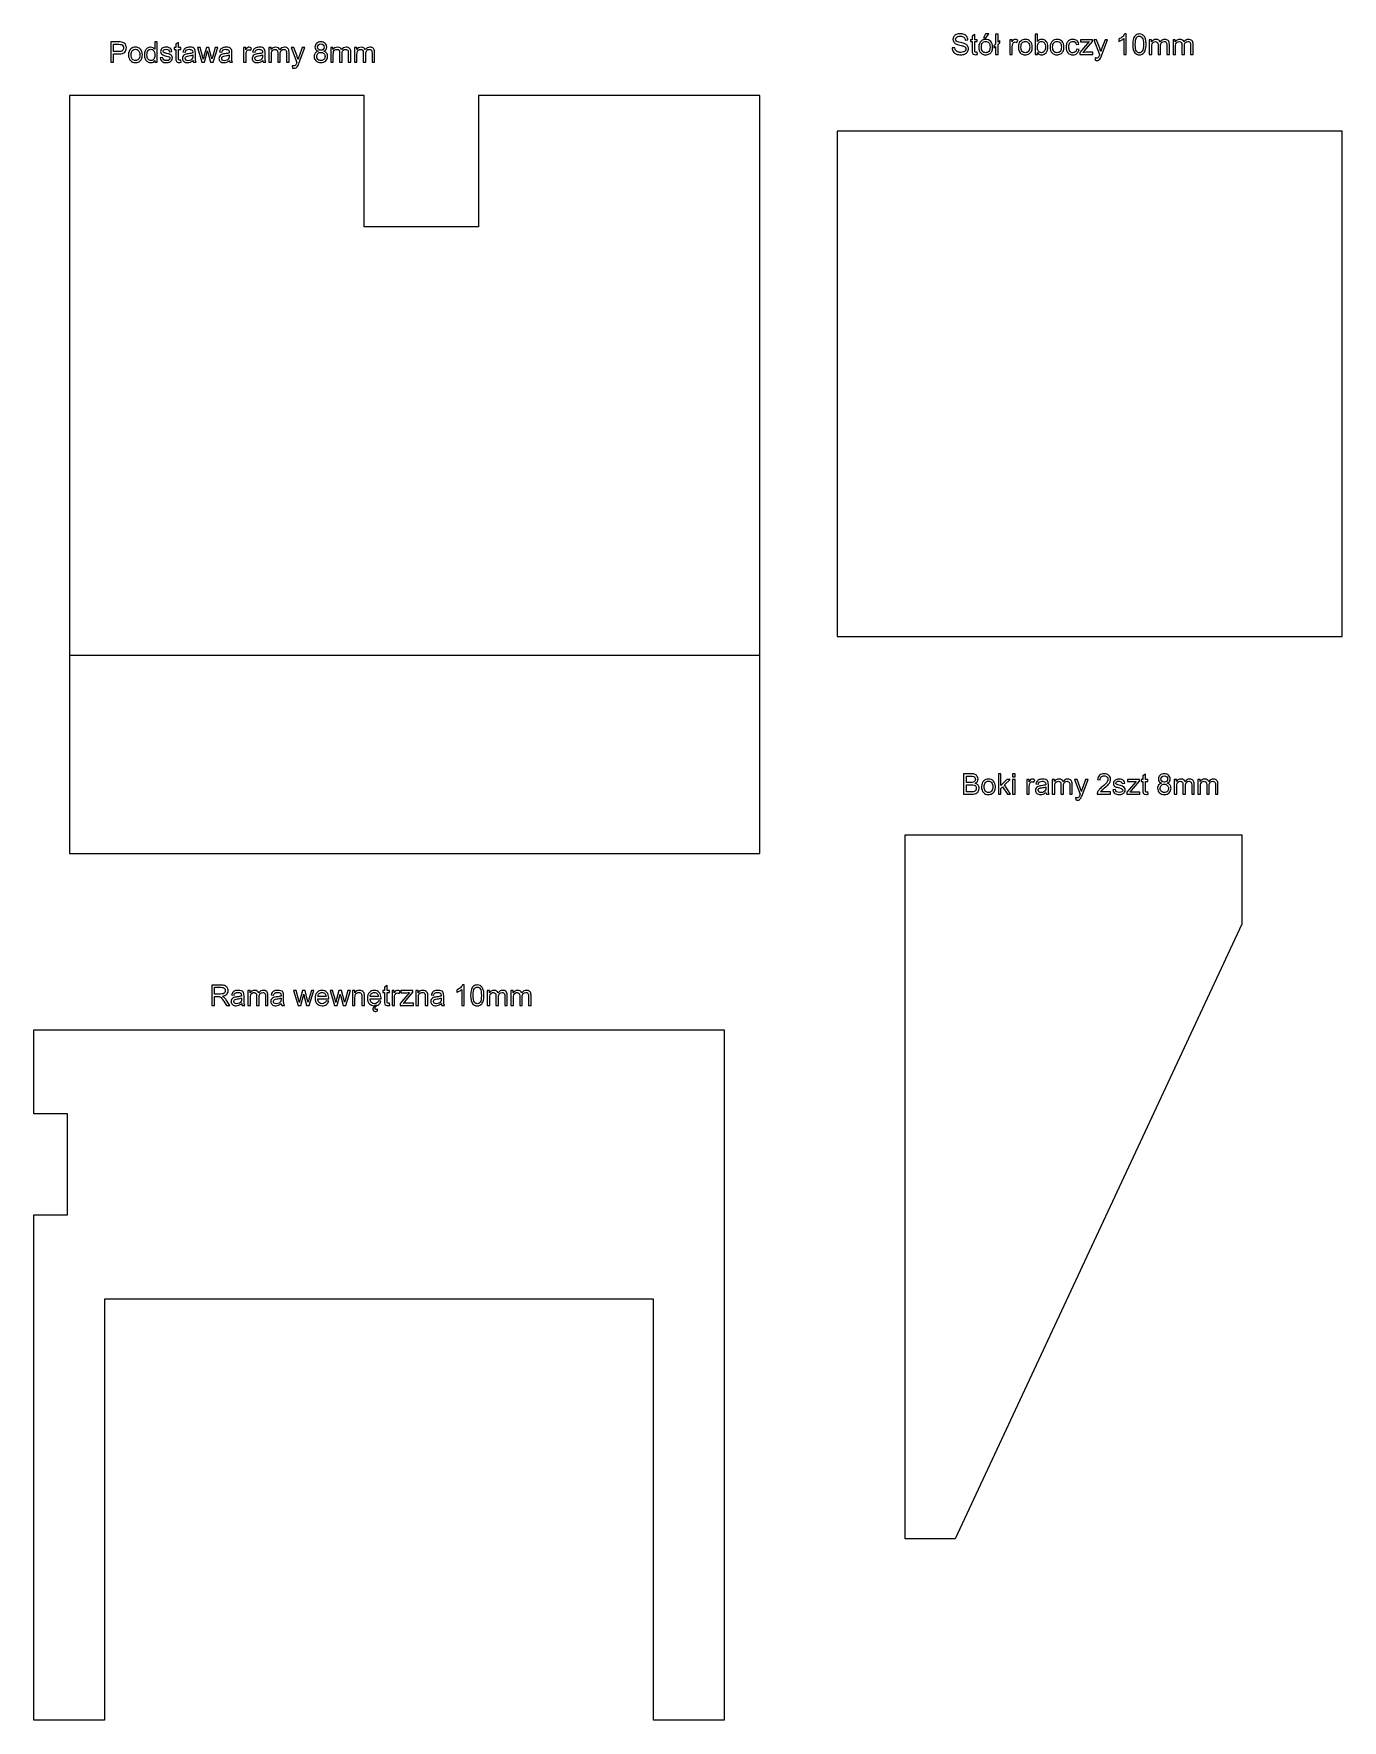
# Model space of a CAD drawing. Header units: millimetres. Extents: x -714 to 63, y -399 to 602.
import ezdxf

# ---------------------------------------------------------------- set-up
doc = ezdxf.new("R2010")
doc.units = ezdxf.units.MM
doc.header["$MEASUREMENT"] = 0
doc.layers.add('Layer 1', color=7, linetype='Continuous')

msp = doc.modelspace()

# ---------------------------------------------------------------- linework, layer by layer
at = {"layer": 'Layer 1', "color": 250, "lineweight": 20}
for points in [[(-236.9828, 244.0033), (63.0172, 244.0033), (63.0172, 544.0033), (-236.9828, 544.0033), (-236.9828, 244.0033)], [(-692.8651, 115.1699), (-282.8653, 115.1699), (-282.8653, 232.6449), (-692.8651, 232.6449), (-692.8651, 115.1699)]]:
    msp.add_lwpolyline(points, close=True, dxfattribs=at)
at = {"layer": 'Layer 1', "color": 250}
for points, knots in [([(-168.637, 593.4194), (-168.637, 593.4194), (-167.1299, 593.5548), (-167.1299, 593.5548), (-167.1299, 593.5548), (-167.0593, 592.9452), (-166.8928, 592.4457), (-166.6304, 592.0534), (-166.6304, 592.0534), (-166.3679, 591.6639), (-165.9615, 591.3479), (-165.4112, 591.1051), (-165.4112, 591.1051), (-164.8608, 590.8653), (-164.24, 590.7439), (-163.5513, 590.7439), (-163.5513, 590.7439), (-162.9389, 590.7439), (-162.3999, 590.8342), (-161.9314, 591.0177), (-161.9314, 591.0177), (-161.4629, 591.2011), (-161.1158, 591.4523), (-160.8872, 591.7712), (-160.8872, 591.7712), (-160.6586, 592.0901), (-160.5429, 592.4372), (-160.5429, 592.8098), (-160.5429, 592.8098), (-160.5429, 593.1879), (-160.6529, 593.5181), (-160.873, 593.8032), (-160.873, 593.8032), (-161.0932, 594.0854), (-161.4572, 594.3225), (-161.9652, 594.5172), (-161.9652, 594.5172), (-162.2898, 594.6414), (-163.0095, 594.8389), (-164.1242, 595.107), (-164.1242, 595.107), (-165.239, 595.3752), (-166.018, 595.6263), (-166.4639, 595.8634), (-166.4639, 595.8634), (-167.0424, 596.1682), (-167.4714, 596.5464), (-167.7536, 596.9951), (-167.7536, 596.9951), (-168.0387, 597.4438), (-168.1798, 597.949), (-168.1798, 598.505), (-168.1798, 598.505), (-168.1798, 599.1202), (-168.0048, 599.6931), (-167.6577, 600.2237), (-167.6577, 600.2237), (-167.3105, 600.7571), (-166.8053, 601.1607), (-166.1365, 601.4373), (-166.1365, 601.4373), (-165.4704, 601.7139), (-164.7282, 601.8521), (-163.9126, 601.8521), (-163.9126, 601.8521), (-163.0151, 601.8521), (-162.2221, 601.7082), (-161.5363, 601.4175), (-161.5363, 601.4175), (-160.8505, 601.1297), (-160.3227, 600.7035), (-159.953, 600.1391), (-159.953, 600.1391), (-159.5833, 599.5774), (-159.3857, 598.9396), (-159.3575, 598.2284), (-159.3575, 598.2284), (-159.3575, 598.2284), (-160.8984, 598.1099), (-160.8984, 598.1099), (-160.8984, 598.1099), (-160.9803, 598.8747), (-161.2597, 599.4533), (-161.7366, 599.8427), (-161.7366, 599.8427), (-162.2136, 600.235), (-162.9192, 600.4297), (-163.8505, 600.4297), (-163.8505, 600.4297), (-164.8213, 600.4297), (-165.5297, 600.2519), (-165.9728, 599.8963), (-165.9728, 599.8963), (-166.4159, 599.5407), (-166.6388, 599.1118), (-166.6388, 598.6094), (-166.6388, 598.6094), (-166.6388, 598.1748), (-166.4808, 597.8164), (-166.1675, 597.5342), (-166.1675, 597.5342), (-165.8571, 597.2548), (-165.0528, 596.9641), (-163.7489, 596.6706), (-163.7489, 596.6706), (-162.445, 596.3742), (-161.5504, 596.1174), (-161.065, 595.8973), (-161.065, 595.8973), (-160.3622, 595.5727), (-159.8401, 595.1635), (-159.5043, 594.664), (-159.5043, 594.664), (-159.1684, 594.1672), (-159.0019, 593.5943), (-159.0019, 592.9452), (-159.0019, 592.9452), (-159.0019, 592.2989), (-159.1854, 591.695), (-159.5551, 591.1249), (-159.5551, 591.1249), (-159.9248, 590.5548), (-160.4525, 590.1117), (-161.144, 589.7956), (-161.144, 589.7956), (-161.8354, 589.4795), (-162.6115, 589.3215), (-163.478, 589.3215), (-163.478, 589.3215), (-164.573, 589.3215), (-165.4902, 589.4824), (-166.2296, 589.8013), (-166.2296, 589.8013), (-166.9719, 590.1202), (-167.5504, 590.6), (-167.9709, 591.2434), (-167.9709, 591.2434), (-168.3943, 591.8841), (-168.6144, 592.6094), (-168.637, 593.4194)], [0, 0, 0, 0, 0.027777778, 0.027777778, 0.027777778, 0.027777778, 0.055555556, 0.055555556, 0.055555556, 0.055555556, 0.083333333, 0.083333333, 0.083333333, 0.083333333, 0.111111111, 0.111111111, 0.111111111, 0.111111111, 0.138888889, 0.138888889, 0.138888889, 0.138888889, 0.166666667, 0.166666667, 0.166666667, 0.166666667, 0.194444444, 0.194444444, 0.194444444, 0.194444444, 0.222222222, 0.222222222, 0.222222222, 0.222222222, 0.25, 0.25, 0.25, 0.25, 0.277777778, 0.277777778, 0.277777778, 0.277777778, 0.305555556, 0.305555556, 0.305555556, 0.305555556, 0.333333333, 0.333333333, 0.333333333, 0.333333333, 0.361111111, 0.361111111, 0.361111111, 0.361111111, 0.388888889, 0.388888889, 0.388888889, 0.388888889, 0.416666667, 0.416666667, 0.416666667, 0.416666667, 0.444444444, 0.444444444, 0.444444444, 0.444444444, 0.472222222, 0.472222222, 0.472222222, 0.472222222, 0.5, 0.5, 0.5, 0.5, 0.527777778, 0.527777778, 0.527777778, 0.527777778, 0.555555556, 0.555555556, 0.555555556, 0.555555556, 0.583333333, 0.583333333, 0.583333333, 0.583333333, 0.611111111, 0.611111111, 0.611111111, 0.611111111, 0.638888889, 0.638888889, 0.638888889, 0.638888889, 0.666666667, 0.666666667, 0.666666667, 0.666666667, 0.694444444, 0.694444444, 0.694444444, 0.694444444, 0.722222222, 0.722222222, 0.722222222, 0.722222222, 0.75, 0.75, 0.75, 0.75, 0.777777778, 0.777777778, 0.777777778, 0.777777778, 0.805555556, 0.805555556, 0.805555556, 0.805555556, 0.833333333, 0.833333333, 0.833333333, 0.833333333, 0.861111111, 0.861111111, 0.861111111, 0.861111111, 0.888888889, 0.888888889, 0.888888889, 0.888888889, 0.916666667, 0.916666667, 0.916666667, 0.916666667, 0.944444444, 0.944444444, 0.944444444, 0.944444444, 1, 1, 1, 1]), ([(-153.7695, 590.854), (-153.7695, 590.854), (-153.5663, 589.5388), (-153.5663, 589.5388), (-153.5663, 589.5388), (-153.984, 589.4513), (-154.3594, 589.4062), (-154.6868, 589.4062), (-154.6868, 589.4062), (-155.2258, 589.4062), (-155.6435, 589.4908), (-155.9426, 589.663), (-155.9426, 589.663), (-156.239, 589.8351), (-156.4478, 590.0581), (-156.5692, 590.3375), (-156.5692, 590.3375), (-156.6905, 590.6169), (-156.7498, 591.2039), (-156.7498, 592.0986), (-156.7498, 592.0986), (-156.7498, 592.0986), (-156.7498, 597.1616), (-156.7498, 597.1616), (-156.7498, 597.1616), (-156.7498, 597.1616), (-157.8505, 597.1616), (-157.8505, 597.1616), (-157.8505, 597.1616), (-157.8505, 597.1616), (-157.8505, 598.3131), (-157.8505, 598.3131), (-157.8505, 598.3131), (-157.8505, 598.3131), (-156.7498, 598.3131), (-156.7498, 598.3131), (-156.7498, 598.3131), (-156.7498, 598.3131), (-156.7498, 600.4862), (-156.7498, 600.4862), (-156.7498, 600.4862), (-156.7498, 600.4862), (-155.2597, 601.3808), (-155.2597, 601.3808), (-155.2597, 601.3808), (-155.2597, 601.3808), (-155.2597, 598.3131), (-155.2597, 598.3131), (-155.2597, 598.3131), (-155.2597, 598.3131), (-153.7695, 598.3131), (-153.7695, 598.3131), (-153.7695, 598.3131), (-153.7695, 598.3131), (-153.7695, 597.1616), (-153.7695, 597.1616), (-153.7695, 597.1616), (-153.7695, 597.1616), (-155.2597, 597.1616), (-155.2597, 597.1616), (-155.2597, 597.1616), (-155.2597, 597.1616), (-155.2597, 592.0139), (-155.2597, 592.0139), (-155.2597, 592.0139), (-155.2597, 591.5877), (-155.2343, 591.314), (-155.1807, 591.1926), (-155.1807, 591.1926), (-155.1299, 591.0713), (-155.0452, 590.9753), (-154.9267, 590.9019), (-154.9267, 590.9019), (-154.8081, 590.8314), (-154.6388, 590.7947), (-154.4187, 590.7947), (-154.4187, 590.7947), (-154.255, 590.7947), (-154.0377, 590.8145), (-153.7695, 590.854)], [0, 0, 0, 0, 0.047619048, 0.047619048, 0.047619048, 0.047619048, 0.095238095, 0.095238095, 0.095238095, 0.095238095, 0.142857143, 0.142857143, 0.142857143, 0.142857143, 0.19047619, 0.19047619, 0.19047619, 0.19047619, 0.238095238, 0.238095238, 0.238095238, 0.238095238, 0.285714286, 0.285714286, 0.285714286, 0.285714286, 0.333333333, 0.333333333, 0.333333333, 0.333333333, 0.380952381, 0.380952381, 0.380952381, 0.380952381, 0.428571429, 0.428571429, 0.428571429, 0.428571429, 0.476190476, 0.476190476, 0.476190476, 0.476190476, 0.523809524, 0.523809524, 0.523809524, 0.523809524, 0.571428571, 0.571428571, 0.571428571, 0.571428571, 0.619047619, 0.619047619, 0.619047619, 0.619047619, 0.666666667, 0.666666667, 0.666666667, 0.666666667, 0.714285714, 0.714285714, 0.714285714, 0.714285714, 0.761904762, 0.761904762, 0.761904762, 0.761904762, 0.80952381, 0.80952381, 0.80952381, 0.80952381, 0.857142857, 0.857142857, 0.857142857, 0.857142857, 0.904761905, 0.904761905, 0.904761905, 0.904761905, 1, 1, 1, 1]), ([(-149.9793, 599.3968), (-149.9793, 599.3968), (-148.8956, 601.7167), (-148.8956, 601.7167), (-148.8956, 601.7167), (-148.8956, 601.7167), (-146.9313, 601.7167), (-146.9313, 601.7167), (-146.9313, 601.7167), (-146.9313, 601.7167), (-148.7432, 599.3968), (-148.7432, 599.3968), (-148.7432, 599.3968), (-148.7432, 599.3968), (-149.9793, 599.3968), (-149.9793, 599.3968)], [0, 0, 0, 0, 0.2, 0.2, 0.2, 0.2, 0.4, 0.4, 0.4, 0.4, 0.6, 0.6, 0.6, 0.6, 1, 1, 1, 1]), ([(-142.8984, 594.2773), (-142.8984, 594.2773), (-143.9652, 593.3601), (-143.9652, 593.3601), (-143.9652, 593.3601), (-143.9652, 593.3601), (-143.9652, 594.664), (-143.9652, 594.664), (-143.9652, 594.664), (-143.9652, 594.664), (-142.8984, 595.5812), (-142.8984, 595.5812), (-142.8984, 595.5812), (-142.8984, 595.5812), (-142.8984, 601.6489), (-142.8984, 601.6489), (-142.8984, 601.6489), (-142.8984, 601.6489), (-141.4252, 601.6489), (-141.4252, 601.6489), (-141.4252, 601.6489), (-141.4252, 601.6489), (-141.4252, 596.8484), (-141.4252, 596.8484), (-141.4252, 596.8484), (-141.4252, 596.8484), (-140.3246, 597.7966), (-140.3246, 597.7966), (-140.3246, 597.7966), (-140.3246, 597.7966), (-140.3246, 596.4928), (-140.3246, 596.4928), (-140.3246, 596.4928), (-140.3246, 596.4928), (-141.4252, 595.5445), (-141.4252, 595.5445), (-141.4252, 595.5445), (-141.4252, 595.5445), (-141.4252, 589.5247), (-141.4252, 589.5247), (-141.4252, 589.5247), (-141.4252, 589.5247), (-142.8984, 589.5247), (-142.8984, 589.5247), (-142.8984, 589.5247), (-142.8984, 589.5247), (-142.8984, 594.2773), (-142.8984, 594.2773)], [0, 0, 0, 0, 0.076923077, 0.076923077, 0.076923077, 0.076923077, 0.153846154, 0.153846154, 0.153846154, 0.153846154, 0.230769231, 0.230769231, 0.230769231, 0.230769231, 0.307692308, 0.307692308, 0.307692308, 0.307692308, 0.384615385, 0.384615385, 0.384615385, 0.384615385, 0.461538462, 0.461538462, 0.461538462, 0.461538462, 0.538461538, 0.538461538, 0.538461538, 0.538461538, 0.615384615, 0.615384615, 0.615384615, 0.615384615, 0.692307692, 0.692307692, 0.692307692, 0.692307692, 0.769230769, 0.769230769, 0.769230769, 0.769230769, 0.846153846, 0.846153846, 0.846153846, 0.846153846, 1, 1, 1, 1]), ([(-117.9868, 589.5247), (-117.9868, 589.5247), (-119.3753, 589.5247), (-119.3753, 589.5247), (-119.3753, 589.5247), (-119.3753, 589.5247), (-119.3753, 601.6489), (-119.3753, 601.6489), (-119.3753, 601.6489), (-119.3753, 601.6489), (-117.8852, 601.6489), (-117.8852, 601.6489), (-117.8852, 601.6489), (-117.8852, 601.6489), (-117.8852, 597.3225), (-117.8852, 597.3225), (-117.8852, 597.3225), (-117.2559, 598.1071), (-116.4543, 598.4993), (-115.4779, 598.4993), (-115.4779, 598.4993), (-114.9388, 598.4993), (-114.4252, 598.3921), (-113.9426, 598.1748), (-113.9426, 598.1748), (-113.46, 597.9575), (-113.0649, 597.6499), (-112.7516, 597.2576), (-112.7516, 597.2576), (-112.4411, 596.8625), (-112.1956, 596.3883), (-112.0206, 595.8324), (-112.0206, 595.8324), (-111.8428, 595.2792), (-111.7554, 594.6837), (-111.7554, 594.0515), (-111.7554, 594.0515), (-111.7554, 592.5501), (-112.1279, 591.3874), (-112.8701, 590.5689), (-112.8701, 590.5689), (-113.6152, 589.7477), (-114.507, 589.3384), (-115.5484, 589.3384), (-115.5484, 589.3384), (-116.5842, 589.3384), (-117.397, 589.7702), (-117.9868, 590.631), (-117.9868, 590.631), (-117.9868, 590.631), (-117.9868, 589.5247), (-117.9868, 589.5247)], [0, 0, 0, 0, 0.071428571, 0.071428571, 0.071428571, 0.071428571, 0.142857143, 0.142857143, 0.142857143, 0.142857143, 0.214285714, 0.214285714, 0.214285714, 0.214285714, 0.285714286, 0.285714286, 0.285714286, 0.285714286, 0.357142857, 0.357142857, 0.357142857, 0.357142857, 0.428571429, 0.428571429, 0.428571429, 0.428571429, 0.5, 0.5, 0.5, 0.5, 0.571428571, 0.571428571, 0.571428571, 0.571428571, 0.642857143, 0.642857143, 0.642857143, 0.642857143, 0.714285714, 0.714285714, 0.714285714, 0.714285714, 0.785714286, 0.785714286, 0.785714286, 0.785714286, 0.857142857, 0.857142857, 0.857142857, 0.857142857, 1, 1, 1, 1]), ([(-65.2367, 589.5247), (-65.2367, 589.5247), (-66.7268, 589.5247), (-66.7268, 589.5247), (-66.7268, 589.5247), (-66.7268, 589.5247), (-66.7268, 599.013), (-66.7268, 599.013), (-66.7268, 599.013), (-67.0853, 598.6687), (-67.5566, 598.3272), (-68.138, 597.9857), (-68.138, 597.9857), (-68.7193, 597.6442), (-69.2443, 597.3874), (-69.7071, 597.2181), (-69.7071, 597.2181), (-69.7071, 597.2181), (-69.7071, 598.6574), (-69.7071, 598.6574), (-69.7071, 598.6574), (-68.8745, 599.0469), (-68.1464, 599.521), (-67.5227, 600.0798), (-67.5227, 600.0798), (-66.899, 600.6358), (-66.4559, 601.1748), (-66.1963, 601.6997), (-66.1963, 601.6997), (-66.1963, 601.6997), (-65.2367, 601.6997), (-65.2367, 601.6997), (-65.2367, 601.6997), (-65.2367, 601.6997), (-65.2367, 589.5247), (-65.2367, 589.5247)], [0, 0, 0, 0, 0.1, 0.1, 0.1, 0.1, 0.2, 0.2, 0.2, 0.2, 0.3, 0.3, 0.3, 0.3, 0.4, 0.4, 0.4, 0.4, 0.5, 0.5, 0.5, 0.5, 0.6, 0.6, 0.6, 0.6, 0.7, 0.7, 0.7, 0.7, 0.8, 0.8, 0.8, 0.8, 1, 1, 1, 1]), ([(-61.407, 595.5078), (-61.407, 596.9387), (-61.2602, 598.0958), (-60.9667, 598.9707), (-60.9667, 598.9707), (-60.6704, 599.8484), (-60.233, 600.5229), (-59.6516, 600.9942), (-59.6516, 600.9942), (-59.073, 601.4655), (-58.3421, 601.6997), (-57.4615, 601.6997), (-57.4615, 601.6997), (-56.8124, 601.6997), (-56.2423, 601.5699), (-55.7485, 601.3075), (-55.7485, 601.3075), (-55.2574, 601.045), (-54.851, 600.6668), (-54.5349, 600.1729), (-54.5349, 600.1729), (-54.2188, 599.6819), (-53.9705, 599.0807), (-53.7898, 598.3723), (-53.7898, 598.3723), (-53.6064, 597.664), (-53.5161, 596.7072), (-53.5161, 595.5078), (-53.5161, 595.5078), (-53.5161, 594.0854), (-53.6628, 592.9339), (-53.9535, 592.0591), (-53.9535, 592.0591), (-54.2442, 591.1813), (-54.6817, 590.5068), (-55.263, 590.0327), (-55.263, 590.0327), (-55.8416, 589.5586), (-56.5754, 589.3215), (-57.4615, 589.3215), (-57.4615, 589.3215), (-58.6271, 589.3215), (-59.5443, 589.7364), (-60.2104, 590.5689), (-60.2104, 590.5689), (-61.0091, 591.5849), (-61.407, 593.2303), (-61.407, 595.5078)], [0, 0, 0, 0, 0.076923077, 0.076923077, 0.076923077, 0.076923077, 0.153846154, 0.153846154, 0.153846154, 0.153846154, 0.230769231, 0.230769231, 0.230769231, 0.230769231, 0.307692308, 0.307692308, 0.307692308, 0.307692308, 0.384615385, 0.384615385, 0.384615385, 0.384615385, 0.461538462, 0.461538462, 0.461538462, 0.461538462, 0.538461538, 0.538461538, 0.538461538, 0.538461538, 0.615384615, 0.615384615, 0.615384615, 0.615384615, 0.692307692, 0.692307692, 0.692307692, 0.692307692, 0.769230769, 0.769230769, 0.769230769, 0.769230769, 0.846153846, 0.846153846, 0.846153846, 0.846153846, 1, 1, 1, 1]), ([(-668.3451, 584.8758), (-668.3451, 584.8758), (-668.3451, 597), (-668.3451, 597), (-668.3451, 597), (-668.3451, 597), (-663.7675, 597), (-663.7675, 597), (-663.7675, 597), (-662.9632, 597), (-662.3479, 596.9605), (-661.9218, 596.8843), (-661.9218, 596.8843), (-661.3263, 596.7856), (-660.8268, 596.5965), (-660.4232, 596.3199), (-660.4232, 596.3199), (-660.0196, 596.0405), (-659.695, 595.651), (-659.4495, 595.1515), (-659.4495, 595.1515), (-659.204, 594.652), (-659.0826, 594.1016), (-659.0826, 593.5005), (-659.0826, 593.5005), (-659.0826, 592.4732), (-659.41, 591.6011), (-660.0676, 590.8899), (-660.0676, 590.8899), (-660.7223, 590.1759), (-661.9105, 589.8203), (-663.6264, 589.8203), (-663.6264, 589.8203), (-663.6264, 589.8203), (-666.7365, 589.8203), (-666.7365, 589.8203), (-666.7365, 589.8203), (-666.7365, 589.8203), (-666.7365, 584.8758), (-666.7365, 584.8758), (-666.7365, 584.8758), (-666.7365, 584.8758), (-668.3451, 584.8758), (-668.3451, 584.8758)], [0, 0, 0, 0, 0.083333333, 0.083333333, 0.083333333, 0.083333333, 0.166666667, 0.166666667, 0.166666667, 0.166666667, 0.25, 0.25, 0.25, 0.25, 0.333333333, 0.333333333, 0.333333333, 0.333333333, 0.416666667, 0.416666667, 0.416666667, 0.416666667, 0.5, 0.5, 0.5, 0.5, 0.583333333, 0.583333333, 0.583333333, 0.583333333, 0.666666667, 0.666666667, 0.666666667, 0.666666667, 0.75, 0.75, 0.75, 0.75, 0.833333333, 0.833333333, 0.833333333, 0.833333333, 1, 1, 1, 1]), ([(-666.7365, 591.2427), (-666.7365, 591.2427), (-663.6038, 591.2427), (-663.6038, 591.2427), (-663.6038, 591.2427), (-662.5652, 591.2427), (-661.8315, 591.4346), (-661.394, 591.8213), (-661.394, 591.8213), (-660.9594, 592.2079), (-660.7421, 592.7498), (-660.7421, 593.4525), (-660.7421, 593.4525), (-660.7421, 593.9577), (-660.8691, 594.3923), (-661.1259, 594.7536), (-661.1259, 594.7536), (-661.3827, 595.1148), (-661.7214, 595.3547), (-662.1391, 595.4704), (-662.1391, 595.4704), (-662.41, 595.541), (-662.9095, 595.5776), (-663.6349, 595.5776), (-663.6349, 595.5776), (-663.6349, 595.5776), (-666.7365, 595.5776), (-666.7365, 595.5776), (-666.7365, 595.5776), (-666.7365, 595.5776), (-666.7365, 591.2427), (-666.7365, 591.2427)], [0, 0, 0, 0, 0.111111111, 0.111111111, 0.111111111, 0.111111111, 0.222222222, 0.222222222, 0.222222222, 0.222222222, 0.333333333, 0.333333333, 0.333333333, 0.333333333, 0.444444444, 0.444444444, 0.444444444, 0.444444444, 0.555555556, 0.555555556, 0.555555556, 0.555555556, 0.666666667, 0.666666667, 0.666666667, 0.666666667, 0.777777778, 0.777777778, 0.777777778, 0.777777778, 1, 1, 1, 1]), ([(-657.7957, 589.27), (-657.7957, 590.8928), (-657.3441, 592.095), (-656.4382, 592.8768), (-656.4382, 592.8768), (-655.6847, 593.5259), (-654.7618, 593.8504), (-653.6753, 593.8504), (-653.6753, 593.8504), (-652.4702, 593.8504), (-651.4824, 593.4553), (-650.7148, 592.6651), (-650.7148, 592.6651), (-649.9499, 591.8777), (-649.5661, 590.7855), (-649.5661, 589.3942), (-649.5661, 589.3942), (-649.5661, 588.2653), (-649.7355, 587.3791), (-650.0741, 586.7328), (-650.0741, 586.7328), (-650.4128, 586.0865), (-650.9067, 585.5842), (-651.5558, 585.2258), (-651.5558, 585.2258), (-652.2021, 584.8673), (-652.9104, 584.6895), (-653.6753, 584.6895), (-653.6753, 584.6895), (-654.9058, 584.6895), (-655.8992, 585.0818), (-656.6583, 585.8692), (-656.6583, 585.8692), (-657.4175, 586.6566), (-657.7957, 587.7911), (-657.7957, 589.27)], [0, 0, 0, 0, 0.1, 0.1, 0.1, 0.1, 0.2, 0.2, 0.2, 0.2, 0.3, 0.3, 0.3, 0.3, 0.4, 0.4, 0.4, 0.4, 0.5, 0.5, 0.5, 0.5, 0.6, 0.6, 0.6, 0.6, 0.7, 0.7, 0.7, 0.7, 0.8, 0.8, 0.8, 0.8, 1, 1, 1, 1]), ([(-656.2717, 589.2672), (-656.2717, 588.1439), (-656.0262, 587.3029), (-655.5351, 586.7469), (-655.5351, 586.7469), (-655.0412, 586.1881), (-654.4232, 585.9087), (-653.6753, 585.9087), (-653.6753, 585.9087), (-652.9358, 585.9087), (-652.3206, 586.1881), (-651.8267, 586.7498), (-651.8267, 586.7498), (-651.3356, 587.3114), (-651.0901, 588.1665), (-651.0901, 589.3151), (-651.0901, 589.3151), (-651.0901, 590.3989), (-651.3385, 591.2201), (-651.8324, 591.7761), (-651.8324, 591.7761), (-652.3262, 592.3349), (-652.9415, 592.6143), (-653.6753, 592.6143), (-653.6753, 592.6143), (-654.4232, 592.6143), (-655.0412, 592.3377), (-655.5351, 591.7818), (-655.5351, 591.7818), (-656.0262, 591.2258), (-656.2717, 590.3876), (-656.2717, 589.2672)], [0, 0, 0, 0, 0.111111111, 0.111111111, 0.111111111, 0.111111111, 0.222222222, 0.222222222, 0.222222222, 0.222222222, 0.333333333, 0.333333333, 0.333333333, 0.333333333, 0.444444444, 0.444444444, 0.444444444, 0.444444444, 0.555555556, 0.555555556, 0.555555556, 0.555555556, 0.666666667, 0.666666667, 0.666666667, 0.666666667, 0.777777778, 0.777777778, 0.777777778, 0.777777778, 1, 1, 1, 1]), ([(-642.1465, 584.8758), (-642.1465, 584.8758), (-642.1465, 585.9906), (-642.1465, 585.9906), (-642.1465, 585.9906), (-642.7025, 585.1242), (-643.521, 584.6895), (-644.6019, 584.6895), (-644.6019, 584.6895), (-645.3018, 584.6895), (-645.9453, 584.8814), (-646.5294, 585.2681), (-646.5294, 585.2681), (-647.1165, 585.6519), (-647.5708, 586.191), (-647.8954, 586.8796), (-647.8954, 586.8796), (-648.2171, 587.571), (-648.378, 588.3641), (-648.378, 589.2615), (-648.378, 589.2615), (-648.378, 590.1364), (-648.2312, 590.9295), (-647.9406, 591.6435), (-647.9406, 591.6435), (-647.647, 592.3547), (-647.2096, 592.9022), (-646.6254, 593.2804), (-646.6254, 593.2804), (-646.044, 593.6614), (-645.3893, 593.8504), (-644.6696, 593.8504), (-644.6696, 593.8504), (-644.139, 593.8504), (-643.6677, 593.7376), (-643.2557, 593.5146), (-643.2557, 593.5146), (-642.8436, 593.2917), (-642.5078, 592.9981), (-642.2481, 592.6397), (-642.2481, 592.6397), (-642.2481, 592.6397), (-642.2481, 597), (-642.2481, 597), (-642.2481, 597), (-642.2481, 597), (-640.758, 597), (-640.758, 597), (-640.758, 597), (-640.758, 597), (-640.758, 584.8758), (-640.758, 584.8758), (-640.758, 584.8758), (-640.758, 584.8758), (-642.1465, 584.8758), (-642.1465, 584.8758)], [0, 0, 0, 0, 0.066666667, 0.066666667, 0.066666667, 0.066666667, 0.133333333, 0.133333333, 0.133333333, 0.133333333, 0.2, 0.2, 0.2, 0.2, 0.266666667, 0.266666667, 0.266666667, 0.266666667, 0.333333333, 0.333333333, 0.333333333, 0.333333333, 0.4, 0.4, 0.4, 0.4, 0.466666667, 0.466666667, 0.466666667, 0.466666667, 0.533333333, 0.533333333, 0.533333333, 0.533333333, 0.6, 0.6, 0.6, 0.6, 0.666666667, 0.666666667, 0.666666667, 0.666666667, 0.733333333, 0.733333333, 0.733333333, 0.733333333, 0.8, 0.8, 0.8, 0.8, 0.866666667, 0.866666667, 0.866666667, 0.866666667, 1, 1, 1, 1]), ([(-646.854, 589.2587), (-646.854, 588.1355), (-646.6169, 587.2973), (-646.14, 586.7413), (-646.14, 586.7413), (-645.6659, 586.1853), (-645.1042, 585.9087), (-644.4579, 585.9087), (-644.4579, 585.9087), (-643.806, 585.9087), (-643.2529, 586.174), (-642.7957, 586.7046), (-642.7957, 586.7046), (-642.3413, 587.2352), (-642.1127, 588.0451), (-642.1127, 589.1345), (-642.1127, 589.1345), (-642.1127, 590.3311), (-642.3441, 591.2117), (-642.8098, 591.7733), (-642.8098, 591.7733), (-643.2726, 592.3349), (-643.8455, 592.6143), (-644.5257, 592.6143), (-644.5257, 592.6143), (-645.1889, 592.6143), (-645.7421, 592.3462), (-646.188, 591.8072), (-646.188, 591.8072), (-646.631, 591.2681), (-646.854, 590.4186), (-646.854, 589.2587)], [0, 0, 0, 0, 0.111111111, 0.111111111, 0.111111111, 0.111111111, 0.222222222, 0.222222222, 0.222222222, 0.222222222, 0.333333333, 0.333333333, 0.333333333, 0.333333333, 0.444444444, 0.444444444, 0.444444444, 0.444444444, 0.555555556, 0.555555556, 0.555555556, 0.555555556, 0.666666667, 0.666666667, 0.666666667, 0.666666667, 0.777777778, 0.777777778, 0.777777778, 0.777777778, 1, 1, 1, 1]), ([(-638.9942, 587.5005), (-638.9942, 587.5005), (-637.521, 587.7375), (-637.521, 587.7375), (-637.521, 587.7375), (-637.4391, 587.1477), (-637.2077, 586.6961), (-636.8295, 586.38), (-636.8295, 586.38), (-636.4514, 586.0668), (-635.9208, 585.9087), (-635.2434, 585.9087), (-635.2434, 585.9087), (-634.5576, 585.9087), (-634.0496, 586.047), (-633.7166, 586.3264), (-633.7166, 586.3264), (-633.3864, 586.603), (-633.2199, 586.9304), (-633.2199, 587.3057), (-633.2199, 587.3057), (-633.2199, 587.6416), (-633.3695, 587.9069), (-633.6658, 588.0988), (-633.6658, 588.0988), (-633.8747, 588.2314), (-634.3827, 588.3979), (-635.1898, 588.6039), (-635.1898, 588.6039), (-636.2792, 588.8777), (-637.0327, 589.1148), (-637.4561, 589.3151), (-637.4561, 589.3151), (-637.8766, 589.5183), (-638.1955, 589.7949), (-638.4128, 590.1505), (-638.4128, 590.1505), (-638.6301, 590.5033), (-638.7402, 590.8956), (-638.7402, 591.3246), (-638.7402, 591.3246), (-638.7402, 591.7169), (-638.6499, 592.0781), (-638.4721, 592.4111), (-638.4721, 592.4111), (-638.2914, 592.7441), (-638.0487, 593.0207), (-637.7411, 593.2409), (-637.7411, 593.2409), (-637.5097, 593.4102), (-637.1936, 593.5541), (-636.7957, 593.6726), (-636.7957, 593.6726), (-636.3949, 593.7912), (-635.9688, 593.8504), (-635.5116, 593.8504), (-635.5116, 593.8504), (-634.8229, 593.8504), (-634.219, 593.7517), (-633.6997, 593.5513), (-633.6997, 593.5513), (-633.1776, 593.3537), (-632.7938, 593.0828), (-632.5454, 592.7441), (-632.5454, 592.7441), (-632.2999, 592.4027), (-632.1277, 591.9483), (-632.0346, 591.3782), (-632.0346, 591.3782), (-632.0346, 591.3782), (-633.4908, 591.175), (-633.4908, 591.175), (-633.4908, 591.175), (-633.5558, 591.6322), (-633.7477, 591.9906), (-634.0638, 592.2474), (-634.0638, 592.2474), (-634.3798, 592.5043), (-634.8258, 592.6313), (-635.4043, 592.6313), (-635.4043, 592.6313), (-636.0845, 592.6313), (-636.5727, 592.5184), (-636.8634, 592.2926), (-636.8634, 592.2926), (-637.1541, 592.0668), (-637.3008, 591.8015), (-637.3008, 591.4995), (-637.3008, 591.4995), (-637.3008, 591.3076), (-637.2416, 591.1327), (-637.1202, 590.9774), (-637.1202, 590.9774), (-636.9989, 590.8194), (-636.8098, 590.6867), (-636.5501, 590.5823), (-636.5501, 590.5823), (-636.4006, 590.5259), (-635.9659, 590.3989), (-635.2378, 590.2013), (-635.2378, 590.2013), (-634.1879, 589.9219), (-633.4542, 589.6905), (-633.0365, 589.5127), (-633.0365, 589.5127), (-632.6188, 589.3349), (-632.2914, 589.0724), (-632.0543, 588.7338), (-632.0543, 588.7338), (-631.8144, 588.3923), (-631.6959, 587.9689), (-631.6959, 587.461), (-631.6959, 587.461), (-631.6959, 586.9671), (-631.8398, 586.5014), (-632.1305, 586.064), (-632.1305, 586.064), (-632.4212, 585.6265), (-632.8389, 585.2878), (-633.3836, 585.048), (-633.3836, 585.048), (-633.9311, 584.8081), (-634.5492, 584.6895), (-635.2378, 584.6895), (-635.2378, 584.6895), (-636.378, 584.6895), (-637.25, 584.9266), (-637.8483, 585.3979), (-637.8483, 585.3979), (-638.4467, 585.872), (-638.8277, 586.572), (-638.9942, 587.5005)], [0, 0, 0, 0, 0.029411765, 0.029411765, 0.029411765, 0.029411765, 0.058823529, 0.058823529, 0.058823529, 0.058823529, 0.088235294, 0.088235294, 0.088235294, 0.088235294, 0.117647059, 0.117647059, 0.117647059, 0.117647059, 0.147058824, 0.147058824, 0.147058824, 0.147058824, 0.176470588, 0.176470588, 0.176470588, 0.176470588, 0.205882353, 0.205882353, 0.205882353, 0.205882353, 0.235294118, 0.235294118, 0.235294118, 0.235294118, 0.264705882, 0.264705882, 0.264705882, 0.264705882, 0.294117647, 0.294117647, 0.294117647, 0.294117647, 0.323529412, 0.323529412, 0.323529412, 0.323529412, 0.352941176, 0.352941176, 0.352941176, 0.352941176, 0.382352941, 0.382352941, 0.382352941, 0.382352941, 0.411764706, 0.411764706, 0.411764706, 0.411764706, 0.441176471, 0.441176471, 0.441176471, 0.441176471, 0.470588235, 0.470588235, 0.470588235, 0.470588235, 0.5, 0.5, 0.5, 0.5, 0.529411765, 0.529411765, 0.529411765, 0.529411765, 0.558823529, 0.558823529, 0.558823529, 0.558823529, 0.588235294, 0.588235294, 0.588235294, 0.588235294, 0.617647059, 0.617647059, 0.617647059, 0.617647059, 0.647058824, 0.647058824, 0.647058824, 0.647058824, 0.676470588, 0.676470588, 0.676470588, 0.676470588, 0.705882353, 0.705882353, 0.705882353, 0.705882353, 0.735294118, 0.735294118, 0.735294118, 0.735294118, 0.764705882, 0.764705882, 0.764705882, 0.764705882, 0.794117647, 0.794117647, 0.794117647, 0.794117647, 0.823529412, 0.823529412, 0.823529412, 0.823529412, 0.852941176, 0.852941176, 0.852941176, 0.852941176, 0.882352941, 0.882352941, 0.882352941, 0.882352941, 0.911764706, 0.911764706, 0.911764706, 0.911764706, 0.941176471, 0.941176471, 0.941176471, 0.941176471, 1, 1, 1, 1]), ([(-626.7005, 586.2051), (-626.7005, 586.2051), (-626.4973, 584.8899), (-626.4973, 584.8899), (-626.4973, 584.8899), (-626.915, 584.8024), (-627.2904, 584.7573), (-627.6178, 584.7573), (-627.6178, 584.7573), (-628.1568, 584.7573), (-628.5745, 584.8419), (-628.8736, 585.0141), (-628.8736, 585.0141), (-629.17, 585.1862), (-629.3788, 585.4092), (-629.5002, 585.6886), (-629.5002, 585.6886), (-629.6215, 585.968), (-629.6808, 586.555), (-629.6808, 587.4497), (-629.6808, 587.4497), (-629.6808, 587.4497), (-629.6808, 592.5127), (-629.6808, 592.5127), (-629.6808, 592.5127), (-629.6808, 592.5127), (-630.7815, 592.5127), (-630.7815, 592.5127), (-630.7815, 592.5127), (-630.7815, 592.5127), (-630.7815, 593.6642), (-630.7815, 593.6642), (-630.7815, 593.6642), (-630.7815, 593.6642), (-629.6808, 593.6642), (-629.6808, 593.6642), (-629.6808, 593.6642), (-629.6808, 593.6642), (-629.6808, 595.8373), (-629.6808, 595.8373), (-629.6808, 595.8373), (-629.6808, 595.8373), (-628.1907, 596.7319), (-628.1907, 596.7319), (-628.1907, 596.7319), (-628.1907, 596.7319), (-628.1907, 593.6642), (-628.1907, 593.6642), (-628.1907, 593.6642), (-628.1907, 593.6642), (-626.7005, 593.6642), (-626.7005, 593.6642), (-626.7005, 593.6642), (-626.7005, 593.6642), (-626.7005, 592.5127), (-626.7005, 592.5127), (-626.7005, 592.5127), (-626.7005, 592.5127), (-628.1907, 592.5127), (-628.1907, 592.5127), (-628.1907, 592.5127), (-628.1907, 592.5127), (-628.1907, 587.365), (-628.1907, 587.365), (-628.1907, 587.365), (-628.1907, 586.9388), (-628.1653, 586.6651), (-628.1117, 586.5437), (-628.1117, 586.5437), (-628.0609, 586.4224), (-627.9762, 586.3264), (-627.8577, 586.253), (-627.8577, 586.253), (-627.7391, 586.1825), (-627.5698, 586.1458), (-627.3497, 586.1458), (-627.3497, 586.1458), (-627.186, 586.1458), (-626.9687, 586.1656), (-626.7005, 586.2051)], [0, 0, 0, 0, 0.047619048, 0.047619048, 0.047619048, 0.047619048, 0.095238095, 0.095238095, 0.095238095, 0.095238095, 0.142857143, 0.142857143, 0.142857143, 0.142857143, 0.19047619, 0.19047619, 0.19047619, 0.19047619, 0.238095238, 0.238095238, 0.238095238, 0.238095238, 0.285714286, 0.285714286, 0.285714286, 0.285714286, 0.333333333, 0.333333333, 0.333333333, 0.333333333, 0.380952381, 0.380952381, 0.380952381, 0.380952381, 0.428571429, 0.428571429, 0.428571429, 0.428571429, 0.476190476, 0.476190476, 0.476190476, 0.476190476, 0.523809524, 0.523809524, 0.523809524, 0.523809524, 0.571428571, 0.571428571, 0.571428571, 0.571428571, 0.619047619, 0.619047619, 0.619047619, 0.619047619, 0.666666667, 0.666666667, 0.666666667, 0.666666667, 0.714285714, 0.714285714, 0.714285714, 0.714285714, 0.761904762, 0.761904762, 0.761904762, 0.761904762, 0.80952381, 0.80952381, 0.80952381, 0.80952381, 0.857142857, 0.857142857, 0.857142857, 0.857142857, 0.904761905, 0.904761905, 0.904761905, 0.904761905, 1, 1, 1, 1]), ([(-619.4898, 585.9765), (-620.043, 585.5052), (-620.5764, 585.175), (-621.0872, 584.9802), (-621.0872, 584.9802), (-621.598, 584.7855), (-622.1455, 584.6895), (-622.7325, 584.6895), (-622.7325, 584.6895), (-623.6977, 584.6895), (-624.44, 584.9238), (-624.9593, 585.3951), (-624.9593, 585.3951), (-625.4786, 585.8636), (-625.7382, 586.4647), (-625.7382, 587.1957), (-625.7382, 587.1957), (-625.7382, 587.6246), (-625.6394, 588.0169), (-625.4447, 588.3725), (-625.4447, 588.3725), (-625.2471, 588.7281), (-624.9903, 589.0103), (-624.6742, 589.2248), (-624.6742, 589.2248), (-624.3553, 589.4393), (-623.9997, 589.603), (-623.6018, 589.7131), (-623.6018, 589.7131), (-623.3083, 589.7893), (-622.8652, 589.8627), (-622.2753, 589.936), (-622.2753, 589.936), (-621.0731, 590.0771), (-620.1841, 590.2493), (-619.6168, 590.4469), (-619.6168, 590.4469), (-619.6112, 590.6501), (-619.6083, 590.7799), (-619.6083, 590.8335), (-619.6083, 590.8335), (-619.6083, 591.4375), (-619.7495, 591.8636), (-620.0317, 592.112), (-620.0317, 592.112), (-620.4127, 592.4478), (-620.9799, 592.6143), (-621.7307, 592.6143), (-621.7307, 592.6143), (-622.4334, 592.6143), (-622.9527, 592.4901), (-623.2857, 592.2446), (-623.2857, 592.2446), (-623.6215, 591.9991), (-623.8671, 591.5645), (-624.0279, 590.9379), (-624.0279, 590.9379), (-624.0279, 590.9379), (-625.4842, 591.1411), (-625.4842, 591.1411), (-625.4842, 591.1411), (-625.3516, 591.7648), (-625.1342, 592.27), (-624.8294, 592.6538), (-624.8294, 592.6538), (-624.5246, 593.0377), (-624.0844, 593.3312), (-623.5086, 593.54), (-623.5086, 593.54), (-622.9357, 593.746), (-622.2669, 593.8504), (-621.5105, 593.8504), (-621.5105, 593.8504), (-620.7598, 593.8504), (-620.1474, 593.763), (-619.6761, 593.5852), (-619.6761, 593.5852), (-619.2076, 593.4074), (-618.8605, 593.1872), (-618.6403, 592.9191), (-618.6403, 592.9191), (-618.4202, 592.651), (-618.265, 592.3123), (-618.1747, 591.9031), (-618.1747, 591.9031), (-618.1267, 591.6491), (-618.1013, 591.1919), (-618.1013, 590.5343), (-618.1013, 590.5343), (-618.1013, 590.5343), (-618.1013, 588.5588), (-618.1013, 588.5588), (-618.1013, 588.5588), (-618.1013, 587.1787), (-618.0702, 586.3067), (-618.0081, 585.937), (-618.0081, 585.937), (-617.9489, 585.5672), (-617.8247, 585.2145), (-617.6441, 584.8758), (-617.6441, 584.8758), (-617.6441, 584.8758), (-619.2019, 584.8758), (-619.2019, 584.8758), (-619.2019, 584.8758), (-619.3515, 585.1891), (-619.4475, 585.556), (-619.4898, 585.9765)], [0, 0, 0, 0, 0.035714286, 0.035714286, 0.035714286, 0.035714286, 0.071428571, 0.071428571, 0.071428571, 0.071428571, 0.107142857, 0.107142857, 0.107142857, 0.107142857, 0.142857143, 0.142857143, 0.142857143, 0.142857143, 0.178571429, 0.178571429, 0.178571429, 0.178571429, 0.214285714, 0.214285714, 0.214285714, 0.214285714, 0.25, 0.25, 0.25, 0.25, 0.285714286, 0.285714286, 0.285714286, 0.285714286, 0.321428571, 0.321428571, 0.321428571, 0.321428571, 0.357142857, 0.357142857, 0.357142857, 0.357142857, 0.392857143, 0.392857143, 0.392857143, 0.392857143, 0.428571429, 0.428571429, 0.428571429, 0.428571429, 0.464285714, 0.464285714, 0.464285714, 0.464285714, 0.5, 0.5, 0.5, 0.5, 0.535714286, 0.535714286, 0.535714286, 0.535714286, 0.571428571, 0.571428571, 0.571428571, 0.571428571, 0.607142857, 0.607142857, 0.607142857, 0.607142857, 0.642857143, 0.642857143, 0.642857143, 0.642857143, 0.678571429, 0.678571429, 0.678571429, 0.678571429, 0.714285714, 0.714285714, 0.714285714, 0.714285714, 0.75, 0.75, 0.75, 0.75, 0.785714286, 0.785714286, 0.785714286, 0.785714286, 0.821428571, 0.821428571, 0.821428571, 0.821428571, 0.857142857, 0.857142857, 0.857142857, 0.857142857, 0.892857143, 0.892857143, 0.892857143, 0.892857143, 0.928571429, 0.928571429, 0.928571429, 0.928571429, 1, 1, 1, 1]), ([(-614.2321, 584.8758), (-614.2321, 584.8758), (-616.8878, 593.6642), (-616.8878, 593.6642), (-616.8878, 593.6642), (-616.8878, 593.6642), (-615.3299, 593.6642), (-615.3299, 593.6642), (-615.3299, 593.6642), (-615.3299, 593.6642), (-613.9273, 588.5927), (-613.9273, 588.5927), (-613.9273, 588.5927), (-613.9273, 588.5927), (-613.4306, 586.7046), (-613.4306, 586.7046), (-613.4306, 586.7046), (-613.4108, 586.7977), (-613.2584, 587.4017), (-612.9762, 588.5165), (-612.9762, 588.5165), (-612.9762, 588.5165), (-611.5848, 593.6642), (-611.5848, 593.6642), (-611.5848, 593.6642), (-611.5848, 593.6642), (-610.058, 593.6642), (-610.058, 593.6642), (-610.058, 593.6642), (-610.058, 593.6642), (-608.7344, 588.5616), (-608.7344, 588.5616), (-608.7344, 588.5616), (-608.7344, 588.5616), (-608.3026, 586.888), (-608.3026, 586.888), (-608.3026, 586.888), (-608.3026, 586.888), (-607.7974, 588.5842), (-607.7974, 588.5842), (-607.7974, 588.5842), (-607.7974, 588.5842), (-606.2791, 593.6642), (-606.2791, 593.6642), (-606.2791, 593.6642), (-606.2791, 593.6642), (-604.8313, 593.6642), (-604.8313, 593.6642), (-604.8313, 593.6642), (-604.8313, 593.6642), (-607.5886, 584.8758), (-607.5886, 584.8758), (-607.5886, 584.8758), (-607.5886, 584.8758), (-609.1295, 584.8758), (-609.1295, 584.8758), (-609.1295, 584.8758), (-609.1295, 584.8758), (-610.5237, 590.1336), (-610.5237, 590.1336), (-610.5237, 590.1336), (-610.5237, 590.1336), (-610.8764, 591.6378), (-610.8764, 591.6378), (-610.8764, 591.6378), (-610.8764, 591.6378), (-612.6544, 584.8758), (-612.6544, 584.8758), (-612.6544, 584.8758), (-612.6544, 584.8758), (-614.2321, 584.8758), (-614.2321, 584.8758)], [0, 0, 0, 0, 0.052631579, 0.052631579, 0.052631579, 0.052631579, 0.105263158, 0.105263158, 0.105263158, 0.105263158, 0.157894737, 0.157894737, 0.157894737, 0.157894737, 0.210526316, 0.210526316, 0.210526316, 0.210526316, 0.263157895, 0.263157895, 0.263157895, 0.263157895, 0.315789474, 0.315789474, 0.315789474, 0.315789474, 0.368421053, 0.368421053, 0.368421053, 0.368421053, 0.421052632, 0.421052632, 0.421052632, 0.421052632, 0.473684211, 0.473684211, 0.473684211, 0.473684211, 0.526315789, 0.526315789, 0.526315789, 0.526315789, 0.578947368, 0.578947368, 0.578947368, 0.578947368, 0.631578947, 0.631578947, 0.631578947, 0.631578947, 0.684210526, 0.684210526, 0.684210526, 0.684210526, 0.736842105, 0.736842105, 0.736842105, 0.736842105, 0.789473684, 0.789473684, 0.789473684, 0.789473684, 0.842105263, 0.842105263, 0.842105263, 0.842105263, 0.894736842, 0.894736842, 0.894736842, 0.894736842, 1, 1, 1, 1]), ([(-597.8434, 585.9765), (-598.3966, 585.5052), (-598.93, 585.175), (-599.4408, 584.9802), (-599.4408, 584.9802), (-599.9516, 584.7855), (-600.4991, 584.6895), (-601.0861, 584.6895), (-601.0861, 584.6895), (-602.0513, 584.6895), (-602.7936, 584.9238), (-603.3129, 585.3951), (-603.3129, 585.3951), (-603.8322, 585.8636), (-604.0918, 586.4647), (-604.0918, 587.1957), (-604.0918, 587.1957), (-604.0918, 587.6246), (-603.993, 588.0169), (-603.7983, 588.3725), (-603.7983, 588.3725), (-603.6007, 588.7281), (-603.3439, 589.0103), (-603.0278, 589.2248), (-603.0278, 589.2248), (-602.7089, 589.4393), (-602.3533, 589.603), (-601.9554, 589.7131), (-601.9554, 589.7131), (-601.6619, 589.7893), (-601.2188, 589.8627), (-600.6289, 589.936), (-600.6289, 589.936), (-599.4267, 590.0771), (-598.5377, 590.2493), (-597.9704, 590.4469), (-597.9704, 590.4469), (-597.9648, 590.6501), (-597.9619, 590.7799), (-597.9619, 590.8335), (-597.9619, 590.8335), (-597.9619, 591.4375), (-598.1031, 591.8636), (-598.3853, 592.112), (-598.3853, 592.112), (-598.7663, 592.4478), (-599.3335, 592.6143), (-600.0843, 592.6143), (-600.0843, 592.6143), (-600.787, 592.6143), (-601.3063, 592.4901), (-601.6393, 592.2446), (-601.6393, 592.2446), (-601.9751, 591.9991), (-602.2207, 591.5645), (-602.3815, 590.9379), (-602.3815, 590.9379), (-602.3815, 590.9379), (-603.8378, 591.1411), (-603.8378, 591.1411), (-603.8378, 591.1411), (-603.7052, 591.7648), (-603.4878, 592.27), (-603.183, 592.6538), (-603.183, 592.6538), (-602.8782, 593.0377), (-602.438, 593.3312), (-601.8622, 593.54), (-601.8622, 593.54), (-601.2893, 593.746), (-600.6205, 593.8504), (-599.8641, 593.8504), (-599.8641, 593.8504), (-599.1134, 593.8504), (-598.501, 593.763), (-598.0297, 593.5852), (-598.0297, 593.5852), (-597.5612, 593.4074), (-597.2141, 593.1872), (-596.9939, 592.9191), (-596.9939, 592.9191), (-596.7738, 592.651), (-596.6186, 592.3123), (-596.5283, 591.9031), (-596.5283, 591.9031), (-596.4803, 591.6491), (-596.4549, 591.1919), (-596.4549, 590.5343), (-596.4549, 590.5343), (-596.4549, 590.5343), (-596.4549, 588.5588), (-596.4549, 588.5588), (-596.4549, 588.5588), (-596.4549, 587.1787), (-596.4238, 586.3067), (-596.3617, 585.937), (-596.3617, 585.937), (-596.3025, 585.5672), (-596.1783, 585.2145), (-595.9977, 584.8758), (-595.9977, 584.8758), (-595.9977, 584.8758), (-597.5555, 584.8758), (-597.5555, 584.8758), (-597.5555, 584.8758), (-597.7051, 585.1891), (-597.8011, 585.556), (-597.8434, 585.9765)], [0, 0, 0, 0, 0.035714286, 0.035714286, 0.035714286, 0.035714286, 0.071428571, 0.071428571, 0.071428571, 0.071428571, 0.107142857, 0.107142857, 0.107142857, 0.107142857, 0.142857143, 0.142857143, 0.142857143, 0.142857143, 0.178571429, 0.178571429, 0.178571429, 0.178571429, 0.214285714, 0.214285714, 0.214285714, 0.214285714, 0.25, 0.25, 0.25, 0.25, 0.285714286, 0.285714286, 0.285714286, 0.285714286, 0.321428571, 0.321428571, 0.321428571, 0.321428571, 0.357142857, 0.357142857, 0.357142857, 0.357142857, 0.392857143, 0.392857143, 0.392857143, 0.392857143, 0.428571429, 0.428571429, 0.428571429, 0.428571429, 0.464285714, 0.464285714, 0.464285714, 0.464285714, 0.5, 0.5, 0.5, 0.5, 0.535714286, 0.535714286, 0.535714286, 0.535714286, 0.571428571, 0.571428571, 0.571428571, 0.571428571, 0.607142857, 0.607142857, 0.607142857, 0.607142857, 0.642857143, 0.642857143, 0.642857143, 0.642857143, 0.678571429, 0.678571429, 0.678571429, 0.678571429, 0.714285714, 0.714285714, 0.714285714, 0.714285714, 0.75, 0.75, 0.75, 0.75, 0.785714286, 0.785714286, 0.785714286, 0.785714286, 0.821428571, 0.821428571, 0.821428571, 0.821428571, 0.857142857, 0.857142857, 0.857142857, 0.857142857, 0.892857143, 0.892857143, 0.892857143, 0.892857143, 0.928571429, 0.928571429, 0.928571429, 0.928571429, 1, 1, 1, 1]), ([(-589.4784, 584.8758), (-589.4784, 584.8758), (-589.4784, 593.6642), (-589.4784, 593.6642), (-589.4784, 593.6642), (-589.4784, 593.6642), (-588.1407, 593.6642), (-588.1407, 593.6642), (-588.1407, 593.6642), (-588.1407, 593.6642), (-588.1407, 592.318), (-588.1407, 592.318), (-588.1407, 592.318), (-587.7992, 592.9417), (-587.4831, 593.3537), (-587.1924, 593.5513), (-587.1924, 593.5513), (-586.9018, 593.7517), (-586.5828, 593.8504), (-586.2357, 593.8504), (-586.2357, 593.8504), (-585.7334, 593.8504), (-585.2225, 593.6924), (-584.7032, 593.3791), (-584.7032, 593.3791), (-584.7032, 593.3791), (-585.2338, 592.0047), (-585.2338, 592.0047), (-585.2338, 592.0047), (-585.5951, 592.2079), (-585.9563, 592.3095), (-586.3176, 592.3095), (-586.3176, 592.3095), (-586.6421, 592.3095), (-586.9328, 592.2107), (-587.1896, 592.016), (-587.1896, 592.016), (-587.4464, 591.8213), (-587.6299, 591.5503), (-587.7399, 591.2032), (-587.7399, 591.2032), (-587.9065, 590.6755), (-587.9883, 590.0969), (-587.9883, 589.4675), (-587.9883, 589.4675), (-587.9883, 589.4675), (-587.9883, 584.8758), (-587.9883, 584.8758), (-587.9883, 584.8758), (-587.9883, 584.8758), (-589.4784, 584.8758), (-589.4784, 584.8758)], [0, 0, 0, 0, 0.071428571, 0.071428571, 0.071428571, 0.071428571, 0.142857143, 0.142857143, 0.142857143, 0.142857143, 0.214285714, 0.214285714, 0.214285714, 0.214285714, 0.285714286, 0.285714286, 0.285714286, 0.285714286, 0.357142857, 0.357142857, 0.357142857, 0.357142857, 0.428571429, 0.428571429, 0.428571429, 0.428571429, 0.5, 0.5, 0.5, 0.5, 0.571428571, 0.571428571, 0.571428571, 0.571428571, 0.642857143, 0.642857143, 0.642857143, 0.642857143, 0.714285714, 0.714285714, 0.714285714, 0.714285714, 0.785714286, 0.785714286, 0.785714286, 0.785714286, 0.857142857, 0.857142857, 0.857142857, 0.857142857, 1, 1, 1, 1]), ([(-578.0823, 585.9765), (-578.6355, 585.5052), (-579.1689, 585.175), (-579.6797, 584.9802), (-579.6797, 584.9802), (-580.1905, 584.7855), (-580.738, 584.6895), (-581.325, 584.6895), (-581.325, 584.6895), (-582.2902, 584.6895), (-583.0325, 584.9238), (-583.5518, 585.3951), (-583.5518, 585.3951), (-584.0711, 585.8636), (-584.3307, 586.4647), (-584.3307, 587.1957), (-584.3307, 587.1957), (-584.3307, 587.6246), (-584.2319, 588.0169), (-584.0372, 588.3725), (-584.0372, 588.3725), (-583.8396, 588.7281), (-583.5828, 589.0103), (-583.2667, 589.2248), (-583.2667, 589.2248), (-582.9478, 589.4393), (-582.5922, 589.603), (-582.1943, 589.7131), (-582.1943, 589.7131), (-581.9008, 589.7893), (-581.4577, 589.8627), (-580.8678, 589.936), (-580.8678, 589.936), (-579.6656, 590.0771), (-578.7766, 590.2493), (-578.2093, 590.4469), (-578.2093, 590.4469), (-578.2037, 590.6501), (-578.2008, 590.7799), (-578.2008, 590.8335), (-578.2008, 590.8335), (-578.2008, 591.4375), (-578.342, 591.8636), (-578.6242, 592.112), (-578.6242, 592.112), (-579.0052, 592.4478), (-579.5724, 592.6143), (-580.3232, 592.6143), (-580.3232, 592.6143), (-581.0259, 592.6143), (-581.5452, 592.4901), (-581.8782, 592.2446), (-581.8782, 592.2446), (-582.214, 591.9991), (-582.4596, 591.5645), (-582.6204, 590.9379), (-582.6204, 590.9379), (-582.6204, 590.9379), (-584.0767, 591.1411), (-584.0767, 591.1411), (-584.0767, 591.1411), (-583.9441, 591.7648), (-583.7267, 592.27), (-583.4219, 592.6538), (-583.4219, 592.6538), (-583.1171, 593.0377), (-582.6769, 593.3312), (-582.1011, 593.54), (-582.1011, 593.54), (-581.5282, 593.746), (-580.8594, 593.8504), (-580.103, 593.8504), (-580.103, 593.8504), (-579.3523, 593.8504), (-578.7399, 593.763), (-578.2686, 593.5852), (-578.2686, 593.5852), (-577.8001, 593.4074), (-577.453, 593.1872), (-577.2328, 592.9191), (-577.2328, 592.9191), (-577.0127, 592.651), (-576.8575, 592.3123), (-576.7672, 591.9031), (-576.7672, 591.9031), (-576.7192, 591.6491), (-576.6938, 591.1919), (-576.6938, 590.5343), (-576.6938, 590.5343), (-576.6938, 590.5343), (-576.6938, 588.5588), (-576.6938, 588.5588), (-576.6938, 588.5588), (-576.6938, 587.1787), (-576.6627, 586.3067), (-576.6006, 585.937), (-576.6006, 585.937), (-576.5414, 585.5672), (-576.4172, 585.2145), (-576.2366, 584.8758), (-576.2366, 584.8758), (-576.2366, 584.8758), (-577.7944, 584.8758), (-577.7944, 584.8758), (-577.7944, 584.8758), (-577.944, 585.1891), (-578.04, 585.556), (-578.0823, 585.9765)], [0, 0, 0, 0, 0.035714286, 0.035714286, 0.035714286, 0.035714286, 0.071428571, 0.071428571, 0.071428571, 0.071428571, 0.107142857, 0.107142857, 0.107142857, 0.107142857, 0.142857143, 0.142857143, 0.142857143, 0.142857143, 0.178571429, 0.178571429, 0.178571429, 0.178571429, 0.214285714, 0.214285714, 0.214285714, 0.214285714, 0.25, 0.25, 0.25, 0.25, 0.285714286, 0.285714286, 0.285714286, 0.285714286, 0.321428571, 0.321428571, 0.321428571, 0.321428571, 0.357142857, 0.357142857, 0.357142857, 0.357142857, 0.392857143, 0.392857143, 0.392857143, 0.392857143, 0.428571429, 0.428571429, 0.428571429, 0.428571429, 0.464285714, 0.464285714, 0.464285714, 0.464285714, 0.5, 0.5, 0.5, 0.5, 0.535714286, 0.535714286, 0.535714286, 0.535714286, 0.571428571, 0.571428571, 0.571428571, 0.571428571, 0.607142857, 0.607142857, 0.607142857, 0.607142857, 0.642857143, 0.642857143, 0.642857143, 0.642857143, 0.678571429, 0.678571429, 0.678571429, 0.678571429, 0.714285714, 0.714285714, 0.714285714, 0.714285714, 0.75, 0.75, 0.75, 0.75, 0.785714286, 0.785714286, 0.785714286, 0.785714286, 0.821428571, 0.821428571, 0.821428571, 0.821428571, 0.857142857, 0.857142857, 0.857142857, 0.857142857, 0.892857143, 0.892857143, 0.892857143, 0.892857143, 0.928571429, 0.928571429, 0.928571429, 0.928571429, 1, 1, 1, 1]), ([(-574.405, 584.8758), (-574.405, 584.8758), (-574.405, 593.6642), (-574.405, 593.6642), (-574.405, 593.6642), (-574.405, 593.6642), (-573.0673, 593.6642), (-573.0673, 593.6642), (-573.0673, 593.6642), (-573.0673, 593.6642), (-573.0673, 592.4224), (-573.0673, 592.4224), (-573.0673, 592.4224), (-572.7935, 592.8514), (-572.4266, 593.1985), (-571.9694, 593.4582), (-571.9694, 593.4582), (-571.5122, 593.7206), (-570.9929, 593.8504), (-570.4087, 593.8504), (-570.4087, 593.8504), (-569.7596, 593.8504), (-569.2262, 593.715), (-568.8114, 593.4469), (-568.8114, 593.4469), (-568.3965, 593.1759), (-568.103, 592.8006), (-567.9337, 592.3152), (-567.9337, 592.3152), (-567.2337, 593.3396), (-566.3278, 593.8504), (-565.2102, 593.8504), (-565.2102, 593.8504), (-564.3353, 593.8504), (-563.6608, 593.6106), (-563.1923, 593.128), (-563.1923, 593.128), (-562.721, 592.6454), (-562.484, 591.9031), (-562.484, 590.9012), (-562.484, 590.9012), (-562.484, 590.9012), (-562.484, 584.8758), (-562.484, 584.8758), (-562.484, 584.8758), (-562.484, 584.8758), (-563.9741, 584.8758), (-563.9741, 584.8758), (-563.9741, 584.8758), (-563.9741, 584.8758), (-563.9741, 590.4073), (-563.9741, 590.4073), (-563.9741, 590.4073), (-563.9741, 591), (-564.0249, 591.429), (-564.1208, 591.6915), (-564.1208, 591.6915), (-564.2168, 591.9539), (-564.3918, 592.1628), (-564.6486, 592.3236), (-564.6486, 592.3236), (-564.9026, 592.4845), (-565.2018, 592.5635), (-565.5432, 592.5635), (-565.5432, 592.5635), (-566.1641, 592.5635), (-566.6778, 592.3575), (-567.087, 591.9483), (-567.087, 591.9483), (-567.4962, 591.5362), (-567.6994, 590.8787), (-567.6994, 589.9755), (-567.6994, 589.9755), (-567.6994, 589.9755), (-567.6994, 584.8758), (-567.6994, 584.8758), (-567.6994, 584.8758), (-567.6994, 584.8758), (-569.1895, 584.8758), (-569.1895, 584.8758), (-569.1895, 584.8758), (-569.1895, 584.8758), (-569.1895, 590.5795), (-569.1895, 590.5795), (-569.1895, 590.5795), (-569.1895, 591.2399), (-569.3109, 591.7366), (-569.5536, 592.0668), (-569.5536, 592.0668), (-569.7963, 592.397), (-570.1943, 592.5635), (-570.7446, 592.5635), (-570.7446, 592.5635), (-571.1623, 592.5635), (-571.5489, 592.4535), (-571.9045, 592.2333), (-571.9045, 592.2333), (-572.2601, 592.0132), (-572.5169, 591.6915), (-572.6778, 591.2653), (-572.6778, 591.2653), (-572.8358, 590.842), (-572.9149, 590.2295), (-572.9149, 589.4309), (-572.9149, 589.4309), (-572.9149, 589.4309), (-572.9149, 584.8758), (-572.9149, 584.8758), (-572.9149, 584.8758), (-572.9149, 584.8758), (-574.405, 584.8758), (-574.405, 584.8758)], [0, 0, 0, 0, 0.034482759, 0.034482759, 0.034482759, 0.034482759, 0.068965517, 0.068965517, 0.068965517, 0.068965517, 0.103448276, 0.103448276, 0.103448276, 0.103448276, 0.137931034, 0.137931034, 0.137931034, 0.137931034, 0.172413793, 0.172413793, 0.172413793, 0.172413793, 0.206896552, 0.206896552, 0.206896552, 0.206896552, 0.24137931, 0.24137931, 0.24137931, 0.24137931, 0.275862069, 0.275862069, 0.275862069, 0.275862069, 0.310344828, 0.310344828, 0.310344828, 0.310344828, 0.344827586, 0.344827586, 0.344827586, 0.344827586, 0.379310345, 0.379310345, 0.379310345, 0.379310345, 0.413793103, 0.413793103, 0.413793103, 0.413793103, 0.448275862, 0.448275862, 0.448275862, 0.448275862, 0.482758621, 0.482758621, 0.482758621, 0.482758621, 0.517241379, 0.517241379, 0.517241379, 0.517241379, 0.551724138, 0.551724138, 0.551724138, 0.551724138, 0.586206897, 0.586206897, 0.586206897, 0.586206897, 0.620689655, 0.620689655, 0.620689655, 0.620689655, 0.655172414, 0.655172414, 0.655172414, 0.655172414, 0.689655172, 0.689655172, 0.689655172, 0.689655172, 0.724137931, 0.724137931, 0.724137931, 0.724137931, 0.75862069, 0.75862069, 0.75862069, 0.75862069, 0.793103448, 0.793103448, 0.793103448, 0.793103448, 0.827586207, 0.827586207, 0.827586207, 0.827586207, 0.862068966, 0.862068966, 0.862068966, 0.862068966, 0.896551724, 0.896551724, 0.896551724, 0.896551724, 0.931034483, 0.931034483, 0.931034483, 0.931034483, 1, 1, 1, 1]), ([(-560.3673, 581.4976), (-560.3673, 581.4976), (-560.5367, 582.8748), (-560.5367, 582.8748), (-560.5367, 582.8748), (-560.2093, 582.7874), (-559.9271, 582.7422), (-559.6844, 582.7422), (-559.6844, 582.7422), (-559.3513, 582.7422), (-559.086, 582.7986), (-558.8885, 582.9087), (-558.8885, 582.9087), (-558.6881, 583.0188), (-558.5244, 583.174), (-558.3974, 583.3716), (-558.3974, 583.3716), (-558.3043, 583.5211), (-558.1519, 583.8908), (-557.9431, 584.4835), (-557.9431, 584.4835), (-557.9148, 584.5654), (-557.8725, 584.6867), (-557.8104, 584.8476), (-557.8104, 584.8476), (-557.8104, 584.8476), (-561.1463, 593.6642), (-561.1463, 593.6642), (-561.1463, 593.6642), (-561.1463, 593.6642), (-559.5545, 593.6642), (-559.5545, 593.6642), (-559.5545, 593.6642), (-559.5545, 593.6642), (-557.7201, 588.5898), (-557.7201, 588.5898), (-557.7201, 588.5898), (-557.4802, 587.9492), (-557.2685, 587.2719), (-557.0795, 586.5607), (-557.0795, 586.5607), (-556.9073, 587.2295), (-556.7041, 587.8899), (-556.467, 588.539), (-556.467, 588.539), (-556.467, 588.539), (-554.5931, 593.6642), (-554.5931, 593.6642), (-554.5931, 593.6642), (-554.5931, 593.6642), (-553.1058, 593.6642), (-553.1058, 593.6642), (-553.1058, 593.6642), (-553.1058, 593.6642), (-556.4275, 584.7234), (-556.4275, 584.7234), (-556.4275, 584.7234), (-556.7859, 583.761), (-557.0653, 583.1006), (-557.2657, 582.7366), (-557.2657, 582.7366), (-557.531, 582.2483), (-557.8358, 581.8899), (-558.1773, 581.6613), (-558.1773, 581.6613), (-558.5216, 581.4327), (-558.9308, 581.3198), (-559.405, 581.3198), (-559.405, 581.3198), (-559.6928, 581.3198), (-560.0146, 581.3791), (-560.3673, 581.4976)], [0, 0, 0, 0, 0.052631579, 0.052631579, 0.052631579, 0.052631579, 0.105263158, 0.105263158, 0.105263158, 0.105263158, 0.157894737, 0.157894737, 0.157894737, 0.157894737, 0.210526316, 0.210526316, 0.210526316, 0.210526316, 0.263157895, 0.263157895, 0.263157895, 0.263157895, 0.315789474, 0.315789474, 0.315789474, 0.315789474, 0.368421053, 0.368421053, 0.368421053, 0.368421053, 0.421052632, 0.421052632, 0.421052632, 0.421052632, 0.473684211, 0.473684211, 0.473684211, 0.473684211, 0.526315789, 0.526315789, 0.526315789, 0.526315789, 0.578947368, 0.578947368, 0.578947368, 0.578947368, 0.631578947, 0.631578947, 0.631578947, 0.631578947, 0.684210526, 0.684210526, 0.684210526, 0.684210526, 0.736842105, 0.736842105, 0.736842105, 0.736842105, 0.789473684, 0.789473684, 0.789473684, 0.789473684, 0.842105263, 0.842105263, 0.842105263, 0.842105263, 0.894736842, 0.894736842, 0.894736842, 0.894736842, 1, 1, 1, 1]), ([(-545.2402, 591.4487), (-545.8583, 591.6745), (-546.3155, 591.9991), (-546.6147, 592.4168), (-546.6147, 592.4168), (-546.911, 592.8373), (-547.0606, 593.3396), (-547.0606, 593.9238), (-547.0606, 593.9238), (-547.0606, 594.8072), (-546.7445, 595.5466), (-546.1123, 596.1477), (-546.1123, 596.1477), (-545.4773, 596.7489), (-544.6363, 597.0508), (-543.5836, 597.0508), (-543.5836, 597.0508), (-542.5281, 597.0508), (-541.6758, 596.7432), (-541.0323, 596.128), (-541.0323, 596.128), (-540.3888, 595.5127), (-540.0671, 594.7648), (-540.0671, 593.8815), (-540.0671, 593.8815), (-540.0671, 593.3199), (-540.2139, 592.8288), (-540.5074, 592.4139), (-540.5074, 592.4139), (-540.8009, 591.9963), (-541.2468, 591.6745), (-541.8479, 591.4487), (-541.8479, 591.4487), (-541.1057, 591.206), (-540.5441, 590.8166), (-540.1574, 590.2747), (-540.1574, 590.2747), (-539.7708, 589.7357), (-539.5761, 589.0922), (-539.5761, 588.3415), (-539.5761, 588.3415), (-539.5761, 587.3057), (-539.9429, 586.4365), (-540.6739, 585.7309), (-540.6739, 585.7309), (-541.4077, 585.0254), (-542.37, 584.6726), (-543.5638, 584.6726), (-543.5638, 584.6726), (-544.7576, 584.6726), (-545.72, 585.0254), (-546.4538, 585.7338), (-546.4538, 585.7338), (-547.1847, 586.4421), (-547.5516, 587.3255), (-547.5516, 588.3838), (-547.5516, 588.3838), (-547.5516, 589.1712), (-547.3513, 589.8316), (-546.9505, 590.3622), (-546.9505, 590.3622), (-546.5497, 590.8956), (-545.9797, 591.2568), (-545.2402, 591.4487)], [0, 0, 0, 0, 0.058823529, 0.058823529, 0.058823529, 0.058823529, 0.117647059, 0.117647059, 0.117647059, 0.117647059, 0.176470588, 0.176470588, 0.176470588, 0.176470588, 0.235294118, 0.235294118, 0.235294118, 0.235294118, 0.294117647, 0.294117647, 0.294117647, 0.294117647, 0.352941176, 0.352941176, 0.352941176, 0.352941176, 0.411764706, 0.411764706, 0.411764706, 0.411764706, 0.470588235, 0.470588235, 0.470588235, 0.470588235, 0.529411765, 0.529411765, 0.529411765, 0.529411765, 0.588235294, 0.588235294, 0.588235294, 0.588235294, 0.647058824, 0.647058824, 0.647058824, 0.647058824, 0.705882353, 0.705882353, 0.705882353, 0.705882353, 0.764705882, 0.764705882, 0.764705882, 0.764705882, 0.823529412, 0.823529412, 0.823529412, 0.823529412, 0.882352941, 0.882352941, 0.882352941, 0.882352941, 1, 1, 1, 1]), ([(-546.0276, 588.3725), (-546.0276, 587.9464), (-545.9289, 587.5372), (-545.7313, 587.1392), (-545.7313, 587.1392), (-545.5337, 586.7441), (-545.2346, 586.4365), (-544.8338, 586.2192), (-544.8338, 586.2192), (-544.4359, 586.0019), (-544.0069, 585.8918), (-543.5526, 585.8918), (-543.5526, 585.8918), (-542.8357, 585.8918), (-542.2487, 586.1204), (-541.7887, 586.5776), (-541.7887, 586.5776), (-541.3286, 587.0348), (-541.1, 587.6162), (-541.1, 588.3217), (-541.1, 588.3217), (-541.1, 589.0386), (-541.3371, 589.6312), (-541.8084, 590.0997), (-541.8084, 590.0997), (-542.2826, 590.5682), (-542.8809, 590.8025), (-543.6005, 590.8025), (-543.6005, 590.8025), (-544.3061, 590.8025), (-544.8846, 590.571), (-545.3418, 590.1082), (-545.3418, 590.1082), (-545.799, 589.6453), (-546.0276, 589.0668), (-546.0276, 588.3725)], [0, 0, 0, 0, 0.1, 0.1, 0.1, 0.1, 0.2, 0.2, 0.2, 0.2, 0.3, 0.3, 0.3, 0.3, 0.4, 0.4, 0.4, 0.4, 0.5, 0.5, 0.5, 0.5, 0.6, 0.6, 0.6, 0.6, 0.7, 0.7, 0.7, 0.7, 0.8, 0.8, 0.8, 0.8, 1, 1, 1, 1]), ([(-545.5366, 593.9774), (-545.5366, 593.4017), (-545.3531, 592.9332), (-544.9891, 592.5692), (-544.9891, 592.5692), (-544.6222, 592.2051), (-544.1424, 592.0217), (-543.5469, 592.0217), (-543.5469, 592.0217), (-542.9684, 592.0217), (-542.4999, 592.2023), (-542.1358, 592.5635), (-542.1358, 592.5635), (-541.7717, 592.9248), (-541.5911, 593.3679), (-541.5911, 593.8928), (-541.5911, 593.8928), (-541.5911, 594.4403), (-541.7774, 594.9003), (-542.1527, 595.2728), (-542.1527, 595.2728), (-542.5253, 595.6454), (-542.9966, 595.8316), (-543.5638, 595.8316), (-543.5638, 595.8316), (-544.1368, 595.8316), (-544.6081, 595.6482), (-544.9806, 595.2841), (-544.9806, 595.2841), (-545.3503, 594.9201), (-545.5366, 594.4854), (-545.5366, 593.9774)], [0, 0, 0, 0, 0.111111111, 0.111111111, 0.111111111, 0.111111111, 0.222222222, 0.222222222, 0.222222222, 0.222222222, 0.333333333, 0.333333333, 0.333333333, 0.333333333, 0.444444444, 0.444444444, 0.444444444, 0.444444444, 0.555555556, 0.555555556, 0.555555556, 0.555555556, 0.666666667, 0.666666667, 0.666666667, 0.666666667, 0.777777778, 0.777777778, 0.777777778, 0.777777778, 1, 1, 1, 1]), ([(-537.7106, 584.8758), (-537.7106, 584.8758), (-537.7106, 593.6642), (-537.7106, 593.6642), (-537.7106, 593.6642), (-537.7106, 593.6642), (-536.3729, 593.6642), (-536.3729, 593.6642), (-536.3729, 593.6642), (-536.3729, 593.6642), (-536.3729, 592.4224), (-536.3729, 592.4224), (-536.3729, 592.4224), (-536.0991, 592.8514), (-535.7322, 593.1985), (-535.275, 593.4582), (-535.275, 593.4582), (-534.8178, 593.7206), (-534.2985, 593.8504), (-533.7143, 593.8504), (-533.7143, 593.8504), (-533.0652, 593.8504), (-532.5318, 593.715), (-532.117, 593.4469), (-532.117, 593.4469), (-531.7021, 593.1759), (-531.4086, 592.8006), (-531.2393, 592.3152), (-531.2393, 592.3152), (-530.5393, 593.3396), (-529.6334, 593.8504), (-528.5158, 593.8504), (-528.5158, 593.8504), (-527.6409, 593.8504), (-526.9664, 593.6106), (-526.4979, 593.128), (-526.4979, 593.128), (-526.0266, 592.6454), (-525.7896, 591.9031), (-525.7896, 590.9012), (-525.7896, 590.9012), (-525.7896, 590.9012), (-525.7896, 584.8758), (-525.7896, 584.8758), (-525.7896, 584.8758), (-525.7896, 584.8758), (-527.2797, 584.8758), (-527.2797, 584.8758), (-527.2797, 584.8758), (-527.2797, 584.8758), (-527.2797, 590.4073), (-527.2797, 590.4073), (-527.2797, 590.4073), (-527.2797, 591), (-527.3305, 591.429), (-527.4264, 591.6915), (-527.4264, 591.6915), (-527.5224, 591.9539), (-527.6974, 592.1628), (-527.9542, 592.3236), (-527.9542, 592.3236), (-528.2082, 592.4845), (-528.5074, 592.5635), (-528.8488, 592.5635), (-528.8488, 592.5635), (-529.4697, 592.5635), (-529.9834, 592.3575), (-530.3926, 591.9483), (-530.3926, 591.9483), (-530.8018, 591.5362), (-531.005, 590.8787), (-531.005, 589.9755), (-531.005, 589.9755), (-531.005, 589.9755), (-531.005, 584.8758), (-531.005, 584.8758), (-531.005, 584.8758), (-531.005, 584.8758), (-532.4951, 584.8758), (-532.4951, 584.8758), (-532.4951, 584.8758), (-532.4951, 584.8758), (-532.4951, 590.5795), (-532.4951, 590.5795), (-532.4951, 590.5795), (-532.4951, 591.2399), (-532.6165, 591.7366), (-532.8592, 592.0668), (-532.8592, 592.0668), (-533.1019, 592.397), (-533.4999, 592.5635), (-534.0502, 592.5635), (-534.0502, 592.5635), (-534.4679, 592.5635), (-534.8545, 592.4535), (-535.2101, 592.2333), (-535.2101, 592.2333), (-535.5657, 592.0132), (-535.8225, 591.6915), (-535.9834, 591.2653), (-535.9834, 591.2653), (-536.1414, 590.842), (-536.2205, 590.2295), (-536.2205, 589.4309), (-536.2205, 589.4309), (-536.2205, 589.4309), (-536.2205, 584.8758), (-536.2205, 584.8758), (-536.2205, 584.8758), (-536.2205, 584.8758), (-537.7106, 584.8758), (-537.7106, 584.8758)], [0, 0, 0, 0, 0.034482759, 0.034482759, 0.034482759, 0.034482759, 0.068965517, 0.068965517, 0.068965517, 0.068965517, 0.103448276, 0.103448276, 0.103448276, 0.103448276, 0.137931034, 0.137931034, 0.137931034, 0.137931034, 0.172413793, 0.172413793, 0.172413793, 0.172413793, 0.206896552, 0.206896552, 0.206896552, 0.206896552, 0.24137931, 0.24137931, 0.24137931, 0.24137931, 0.275862069, 0.275862069, 0.275862069, 0.275862069, 0.310344828, 0.310344828, 0.310344828, 0.310344828, 0.344827586, 0.344827586, 0.344827586, 0.344827586, 0.379310345, 0.379310345, 0.379310345, 0.379310345, 0.413793103, 0.413793103, 0.413793103, 0.413793103, 0.448275862, 0.448275862, 0.448275862, 0.448275862, 0.482758621, 0.482758621, 0.482758621, 0.482758621, 0.517241379, 0.517241379, 0.517241379, 0.517241379, 0.551724138, 0.551724138, 0.551724138, 0.551724138, 0.586206897, 0.586206897, 0.586206897, 0.586206897, 0.620689655, 0.620689655, 0.620689655, 0.620689655, 0.655172414, 0.655172414, 0.655172414, 0.655172414, 0.689655172, 0.689655172, 0.689655172, 0.689655172, 0.724137931, 0.724137931, 0.724137931, 0.724137931, 0.75862069, 0.75862069, 0.75862069, 0.75862069, 0.793103448, 0.793103448, 0.793103448, 0.793103448, 0.827586207, 0.827586207, 0.827586207, 0.827586207, 0.862068966, 0.862068966, 0.862068966, 0.862068966, 0.896551724, 0.896551724, 0.896551724, 0.896551724, 0.931034483, 0.931034483, 0.931034483, 0.931034483, 1, 1, 1, 1]), ([(-523.6052, 584.8758), (-523.6052, 584.8758), (-523.6052, 593.6642), (-523.6052, 593.6642), (-523.6052, 593.6642), (-523.6052, 593.6642), (-522.2675, 593.6642), (-522.2675, 593.6642), (-522.2675, 593.6642), (-522.2675, 593.6642), (-522.2675, 592.4224), (-522.2675, 592.4224), (-522.2675, 592.4224), (-521.9937, 592.8514), (-521.6268, 593.1985), (-521.1696, 593.4582), (-521.1696, 593.4582), (-520.7124, 593.7206), (-520.1931, 593.8504), (-519.6089, 593.8504), (-519.6089, 593.8504), (-518.9598, 593.8504), (-518.4264, 593.715), (-518.0116, 593.4469), (-518.0116, 593.4469), (-517.5967, 593.1759), (-517.3032, 592.8006), (-517.1339, 592.3152), (-517.1339, 592.3152), (-516.4339, 593.3396), (-515.528, 593.8504), (-514.4104, 593.8504), (-514.4104, 593.8504), (-513.5355, 593.8504), (-512.861, 593.6106), (-512.3925, 593.128), (-512.3925, 593.128), (-511.9212, 592.6454), (-511.6842, 591.9031), (-511.6842, 590.9012), (-511.6842, 590.9012), (-511.6842, 590.9012), (-511.6842, 584.8758), (-511.6842, 584.8758), (-511.6842, 584.8758), (-511.6842, 584.8758), (-513.1743, 584.8758), (-513.1743, 584.8758), (-513.1743, 584.8758), (-513.1743, 584.8758), (-513.1743, 590.4073), (-513.1743, 590.4073), (-513.1743, 590.4073), (-513.1743, 591), (-513.2251, 591.429), (-513.321, 591.6915), (-513.321, 591.6915), (-513.417, 591.9539), (-513.592, 592.1628), (-513.8488, 592.3236), (-513.8488, 592.3236), (-514.1028, 592.4845), (-514.402, 592.5635), (-514.7434, 592.5635), (-514.7434, 592.5635), (-515.3643, 592.5635), (-515.878, 592.3575), (-516.2872, 591.9483), (-516.2872, 591.9483), (-516.6964, 591.5362), (-516.8996, 590.8787), (-516.8996, 589.9755), (-516.8996, 589.9755), (-516.8996, 589.9755), (-516.8996, 584.8758), (-516.8996, 584.8758), (-516.8996, 584.8758), (-516.8996, 584.8758), (-518.3897, 584.8758), (-518.3897, 584.8758), (-518.3897, 584.8758), (-518.3897, 584.8758), (-518.3897, 590.5795), (-518.3897, 590.5795), (-518.3897, 590.5795), (-518.3897, 591.2399), (-518.5111, 591.7366), (-518.7538, 592.0668), (-518.7538, 592.0668), (-518.9965, 592.397), (-519.3945, 592.5635), (-519.9448, 592.5635), (-519.9448, 592.5635), (-520.3625, 592.5635), (-520.7491, 592.4535), (-521.1047, 592.2333), (-521.1047, 592.2333), (-521.4603, 592.0132), (-521.7171, 591.6915), (-521.878, 591.2653), (-521.878, 591.2653), (-522.036, 590.842), (-522.1151, 590.2295), (-522.1151, 589.4309), (-522.1151, 589.4309), (-522.1151, 589.4309), (-522.1151, 584.8758), (-522.1151, 584.8758), (-522.1151, 584.8758), (-522.1151, 584.8758), (-523.6052, 584.8758), (-523.6052, 584.8758)], [0, 0, 0, 0, 0.034482759, 0.034482759, 0.034482759, 0.034482759, 0.068965517, 0.068965517, 0.068965517, 0.068965517, 0.103448276, 0.103448276, 0.103448276, 0.103448276, 0.137931034, 0.137931034, 0.137931034, 0.137931034, 0.172413793, 0.172413793, 0.172413793, 0.172413793, 0.206896552, 0.206896552, 0.206896552, 0.206896552, 0.24137931, 0.24137931, 0.24137931, 0.24137931, 0.275862069, 0.275862069, 0.275862069, 0.275862069, 0.310344828, 0.310344828, 0.310344828, 0.310344828, 0.344827586, 0.344827586, 0.344827586, 0.344827586, 0.379310345, 0.379310345, 0.379310345, 0.379310345, 0.413793103, 0.413793103, 0.413793103, 0.413793103, 0.448275862, 0.448275862, 0.448275862, 0.448275862, 0.482758621, 0.482758621, 0.482758621, 0.482758621, 0.517241379, 0.517241379, 0.517241379, 0.517241379, 0.551724138, 0.551724138, 0.551724138, 0.551724138, 0.586206897, 0.586206897, 0.586206897, 0.586206897, 0.620689655, 0.620689655, 0.620689655, 0.620689655, 0.655172414, 0.655172414, 0.655172414, 0.655172414, 0.689655172, 0.689655172, 0.689655172, 0.689655172, 0.724137931, 0.724137931, 0.724137931, 0.724137931, 0.75862069, 0.75862069, 0.75862069, 0.75862069, 0.793103448, 0.793103448, 0.793103448, 0.793103448, 0.827586207, 0.827586207, 0.827586207, 0.827586207, 0.862068966, 0.862068966, 0.862068966, 0.862068966, 0.896551724, 0.896551724, 0.896551724, 0.896551724, 0.931034483, 0.931034483, 0.931034483, 0.931034483, 1, 1, 1, 1]), ([(-152.858, 593.9189), (-152.858, 595.5417), (-152.4064, 596.7439), (-151.5005, 597.5257), (-151.5005, 597.5257), (-150.747, 598.1748), (-149.8241, 598.4993), (-148.7376, 598.4993), (-148.7376, 598.4993), (-147.5325, 598.4993), (-146.5447, 598.1042), (-145.7771, 597.314), (-145.7771, 597.314), (-145.0122, 596.5266), (-144.6284, 595.4344), (-144.6284, 594.0431), (-144.6284, 594.0431), (-144.6284, 592.9142), (-144.7978, 592.028), (-145.1364, 591.3817), (-145.1364, 591.3817), (-145.4751, 590.7354), (-145.969, 590.2331), (-146.6181, 589.8747), (-146.6181, 589.8747), (-147.2644, 589.5162), (-147.9727, 589.3384), (-148.7376, 589.3384), (-148.7376, 589.3384), (-149.9681, 589.3384), (-150.9615, 589.7307), (-151.7206, 590.5181), (-151.7206, 590.5181), (-152.4798, 591.3055), (-152.858, 592.44), (-152.858, 593.9189)], [0, 0, 0, 0, 0.1, 0.1, 0.1, 0.1, 0.2, 0.2, 0.2, 0.2, 0.3, 0.3, 0.3, 0.3, 0.4, 0.4, 0.4, 0.4, 0.5, 0.5, 0.5, 0.5, 0.6, 0.6, 0.6, 0.6, 0.7, 0.7, 0.7, 0.7, 0.8, 0.8, 0.8, 0.8, 1, 1, 1, 1]), ([(-151.334, 593.9161), (-151.334, 592.7928), (-151.0885, 591.9518), (-150.5974, 591.3958), (-150.5974, 591.3958), (-150.1035, 590.837), (-149.4855, 590.5576), (-148.7376, 590.5576), (-148.7376, 590.5576), (-147.9981, 590.5576), (-147.3829, 590.837), (-146.889, 591.3987), (-146.889, 591.3987), (-146.3979, 591.9603), (-146.1524, 592.8154), (-146.1524, 593.964), (-146.1524, 593.964), (-146.1524, 595.0478), (-146.4008, 595.869), (-146.8947, 596.425), (-146.8947, 596.425), (-147.3885, 596.9838), (-148.0038, 597.2632), (-148.7376, 597.2632), (-148.7376, 597.2632), (-149.4855, 597.2632), (-150.1035, 596.9866), (-150.5974, 596.4307), (-150.5974, 596.4307), (-151.0885, 595.8747), (-151.334, 595.0365), (-151.334, 593.9161)], [0, 0, 0, 0, 0.111111111, 0.111111111, 0.111111111, 0.111111111, 0.222222222, 0.222222222, 0.222222222, 0.222222222, 0.333333333, 0.333333333, 0.333333333, 0.333333333, 0.444444444, 0.444444444, 0.444444444, 0.444444444, 0.555555556, 0.555555556, 0.555555556, 0.555555556, 0.666666667, 0.666666667, 0.666666667, 0.666666667, 0.777777778, 0.777777778, 0.777777778, 0.777777778, 1, 1, 1, 1]), ([(-134.4318, 589.5247), (-134.4318, 589.5247), (-134.4318, 598.3131), (-134.4318, 598.3131), (-134.4318, 598.3131), (-134.4318, 598.3131), (-133.0941, 598.3131), (-133.0941, 598.3131), (-133.0941, 598.3131), (-133.0941, 598.3131), (-133.0941, 596.9669), (-133.0941, 596.9669), (-133.0941, 596.9669), (-132.7526, 597.5906), (-132.4365, 598.0026), (-132.1458, 598.2002), (-132.1458, 598.2002), (-131.8552, 598.4006), (-131.5362, 598.4993), (-131.1891, 598.4993), (-131.1891, 598.4993), (-130.6868, 598.4993), (-130.1759, 598.3413), (-129.6566, 598.028), (-129.6566, 598.028), (-129.6566, 598.028), (-130.1872, 596.6536), (-130.1872, 596.6536), (-130.1872, 596.6536), (-130.5485, 596.8568), (-130.9097, 596.9584), (-131.271, 596.9584), (-131.271, 596.9584), (-131.5955, 596.9584), (-131.8862, 596.8596), (-132.143, 596.6649), (-132.143, 596.6649), (-132.3998, 596.4702), (-132.5833, 596.1992), (-132.6933, 595.8521), (-132.6933, 595.8521), (-132.8599, 595.3244), (-132.9417, 594.7458), (-132.9417, 594.1164), (-132.9417, 594.1164), (-132.9417, 594.1164), (-132.9417, 589.5247), (-132.9417, 589.5247), (-132.9417, 589.5247), (-132.9417, 589.5247), (-134.4318, 589.5247), (-134.4318, 589.5247)], [0, 0, 0, 0, 0.071428571, 0.071428571, 0.071428571, 0.071428571, 0.142857143, 0.142857143, 0.142857143, 0.142857143, 0.214285714, 0.214285714, 0.214285714, 0.214285714, 0.285714286, 0.285714286, 0.285714286, 0.285714286, 0.357142857, 0.357142857, 0.357142857, 0.357142857, 0.428571429, 0.428571429, 0.428571429, 0.428571429, 0.5, 0.5, 0.5, 0.5, 0.571428571, 0.571428571, 0.571428571, 0.571428571, 0.642857143, 0.642857143, 0.642857143, 0.642857143, 0.714285714, 0.714285714, 0.714285714, 0.714285714, 0.785714286, 0.785714286, 0.785714286, 0.785714286, 0.857142857, 0.857142857, 0.857142857, 0.857142857, 1, 1, 1, 1]), ([(-129.3349, 593.9189), (-129.3349, 595.5417), (-128.8833, 596.7439), (-127.9774, 597.5257), (-127.9774, 597.5257), (-127.2239, 598.1748), (-126.301, 598.4993), (-125.2145, 598.4993), (-125.2145, 598.4993), (-124.0094, 598.4993), (-123.0216, 598.1042), (-122.254, 597.314), (-122.254, 597.314), (-121.4891, 596.5266), (-121.1053, 595.4344), (-121.1053, 594.0431), (-121.1053, 594.0431), (-121.1053, 592.9142), (-121.2747, 592.028), (-121.6133, 591.3817), (-121.6133, 591.3817), (-121.952, 590.7354), (-122.4459, 590.2331), (-123.095, 589.8747), (-123.095, 589.8747), (-123.7413, 589.5162), (-124.4496, 589.3384), (-125.2145, 589.3384), (-125.2145, 589.3384), (-126.445, 589.3384), (-127.4384, 589.7307), (-128.1975, 590.5181), (-128.1975, 590.5181), (-128.9567, 591.3055), (-129.3349, 592.44), (-129.3349, 593.9189)], [0, 0, 0, 0, 0.1, 0.1, 0.1, 0.1, 0.2, 0.2, 0.2, 0.2, 0.3, 0.3, 0.3, 0.3, 0.4, 0.4, 0.4, 0.4, 0.5, 0.5, 0.5, 0.5, 0.6, 0.6, 0.6, 0.6, 0.7, 0.7, 0.7, 0.7, 0.8, 0.8, 0.8, 0.8, 1, 1, 1, 1]), ([(-127.8109, 593.9161), (-127.8109, 592.7928), (-127.5654, 591.9518), (-127.0743, 591.3958), (-127.0743, 591.3958), (-126.5804, 590.837), (-125.9624, 590.5576), (-125.2145, 590.5576), (-125.2145, 590.5576), (-124.475, 590.5576), (-123.8598, 590.837), (-123.3659, 591.3987), (-123.3659, 591.3987), (-122.8748, 591.9603), (-122.6293, 592.8154), (-122.6293, 593.964), (-122.6293, 593.964), (-122.6293, 595.0478), (-122.8777, 595.869), (-123.3716, 596.425), (-123.3716, 596.425), (-123.8654, 596.9838), (-124.4807, 597.2632), (-125.2145, 597.2632), (-125.2145, 597.2632), (-125.9624, 597.2632), (-126.5804, 596.9866), (-127.0743, 596.4307), (-127.0743, 596.4307), (-127.5654, 595.8747), (-127.8109, 595.0365), (-127.8109, 593.9161)], [0, 0, 0, 0, 0.111111111, 0.111111111, 0.111111111, 0.111111111, 0.222222222, 0.222222222, 0.222222222, 0.222222222, 0.333333333, 0.333333333, 0.333333333, 0.333333333, 0.444444444, 0.444444444, 0.444444444, 0.444444444, 0.555555556, 0.555555556, 0.555555556, 0.555555556, 0.666666667, 0.666666667, 0.666666667, 0.666666667, 0.777777778, 0.777777778, 0.777777778, 0.777777778, 1, 1, 1, 1]), ([(-118.0037, 593.9838), (-118.0037, 592.9339), (-117.8598, 592.1748), (-117.5748, 591.7063), (-117.5748, 591.7063), (-117.1063, 590.9415), (-116.4741, 590.5576), (-115.6754, 590.5576), (-115.6754, 590.5576), (-115.0235, 590.5576), (-114.4619, 590.8399), (-113.9905, 591.4043), (-113.9905, 591.4043), (-113.5164, 591.9687), (-113.2793, 592.8098), (-113.2793, 593.9274), (-113.2793, 593.9274), (-113.2793, 595.0732), (-113.5051, 595.917), (-113.9595, 596.4617), (-113.9595, 596.4617), (-114.4139, 597.0064), (-114.9642, 597.2802), (-115.6077, 597.2802), (-115.6077, 597.2802), (-116.2596, 597.2802), (-116.8212, 596.9979), (-117.2925, 596.4335), (-117.2925, 596.4335), (-117.7667, 595.869), (-118.0037, 595.0534), (-118.0037, 593.9838)], [0, 0, 0, 0, 0.111111111, 0.111111111, 0.111111111, 0.111111111, 0.222222222, 0.222222222, 0.222222222, 0.222222222, 0.333333333, 0.333333333, 0.333333333, 0.333333333, 0.444444444, 0.444444444, 0.444444444, 0.444444444, 0.555555556, 0.555555556, 0.555555556, 0.555555556, 0.666666667, 0.666666667, 0.666666667, 0.666666667, 0.777777778, 0.777777778, 0.777777778, 0.777777778, 1, 1, 1, 1]), ([(-110.4995, 593.9189), (-110.4995, 595.5417), (-110.0479, 596.7439), (-109.142, 597.5257), (-109.142, 597.5257), (-108.3885, 598.1748), (-107.4656, 598.4993), (-106.3791, 598.4993), (-106.3791, 598.4993), (-105.174, 598.4993), (-104.1862, 598.1042), (-103.4186, 597.314), (-103.4186, 597.314), (-102.6537, 596.5266), (-102.2699, 595.4344), (-102.2699, 594.0431), (-102.2699, 594.0431), (-102.2699, 592.9142), (-102.4393, 592.028), (-102.7779, 591.3817), (-102.7779, 591.3817), (-103.1166, 590.7354), (-103.6105, 590.2331), (-104.2596, 589.8747), (-104.2596, 589.8747), (-104.9059, 589.5162), (-105.6142, 589.3384), (-106.3791, 589.3384), (-106.3791, 589.3384), (-107.6096, 589.3384), (-108.603, 589.7307), (-109.3621, 590.5181), (-109.3621, 590.5181), (-110.1213, 591.3055), (-110.4995, 592.44), (-110.4995, 593.9189)], [0, 0, 0, 0, 0.1, 0.1, 0.1, 0.1, 0.2, 0.2, 0.2, 0.2, 0.3, 0.3, 0.3, 0.3, 0.4, 0.4, 0.4, 0.4, 0.5, 0.5, 0.5, 0.5, 0.6, 0.6, 0.6, 0.6, 0.7, 0.7, 0.7, 0.7, 0.8, 0.8, 0.8, 0.8, 1, 1, 1, 1]), ([(-108.9755, 593.9161), (-108.9755, 592.7928), (-108.73, 591.9518), (-108.2389, 591.3958), (-108.2389, 591.3958), (-107.745, 590.837), (-107.127, 590.5576), (-106.3791, 590.5576), (-106.3791, 590.5576), (-105.6396, 590.5576), (-105.0244, 590.837), (-104.5305, 591.3987), (-104.5305, 591.3987), (-104.0394, 591.9603), (-103.7939, 592.8154), (-103.7939, 593.964), (-103.7939, 593.964), (-103.7939, 595.0478), (-104.0423, 595.869), (-104.5362, 596.425), (-104.5362, 596.425), (-105.03, 596.9838), (-105.6453, 597.2632), (-106.3791, 597.2632), (-106.3791, 597.2632), (-107.127, 597.2632), (-107.745, 596.9866), (-108.2389, 596.4307), (-108.2389, 596.4307), (-108.73, 595.8747), (-108.9755, 595.0365), (-108.9755, 593.9161)], [0, 0, 0, 0, 0.111111111, 0.111111111, 0.111111111, 0.111111111, 0.222222222, 0.222222222, 0.222222222, 0.222222222, 0.333333333, 0.333333333, 0.333333333, 0.333333333, 0.444444444, 0.444444444, 0.444444444, 0.444444444, 0.555555556, 0.555555556, 0.555555556, 0.555555556, 0.666666667, 0.666666667, 0.666666667, 0.666666667, 0.777777778, 0.777777778, 0.777777778, 0.777777778, 1, 1, 1, 1]), ([(-94.7826, 592.742), (-94.7826, 592.742), (-93.3263, 592.5388), (-93.3263, 592.5388), (-93.3263, 592.5388), (-93.4872, 591.5369), (-93.8936, 590.7552), (-94.5512, 590.1879), (-94.5512, 590.1879), (-95.2088, 589.6207), (-96.0187, 589.3384), (-96.9755, 589.3384), (-96.9755, 589.3384), (-98.1749, 589.3384), (-99.1401, 589.7307), (-99.8682, 590.5153), (-99.8682, 590.5153), (-100.5992, 591.2999), (-100.9633, 592.4231), (-100.9633, 593.885), (-100.9633, 593.885), (-100.9633, 594.8333), (-100.8052, 595.6602), (-100.492, 596.3714), (-100.492, 596.3714), (-100.1787, 597.0798), (-99.7017, 597.6132), (-99.0583, 597.966), (-99.0583, 597.966), (-98.4176, 598.3215), (-97.7205, 598.4993), (-96.9642, 598.4993), (-96.9642, 598.4993), (-96.0131, 598.4993), (-95.2313, 598.2595), (-94.6274, 597.7769), (-94.6274, 597.7769), (-94.0206, 597.2943), (-93.6311, 596.6085), (-93.4618, 595.7223), (-93.4618, 595.7223), (-93.4618, 595.7223), (-94.9011, 595.5022), (-94.9011, 595.5022), (-94.9011, 595.5022), (-95.0394, 596.092), (-95.2821, 596.5351), (-95.6349, 596.8342), (-95.6349, 596.8342), (-95.9849, 597.1306), (-96.4082, 597.2802), (-96.9049, 597.2802), (-96.9049, 597.2802), (-97.6556, 597.2802), (-98.2652, 597.012), (-98.7365, 596.4758), (-98.7365, 596.4758), (-99.205, 595.9368), (-99.4393, 595.0901), (-99.4393, 593.9274), (-99.4393, 593.9274), (-99.4393, 592.7477), (-99.2135, 591.8925), (-98.7619, 591.3591), (-98.7619, 591.3591), (-98.3076, 590.8257), (-97.7177, 590.5576), (-96.9924, 590.5576), (-96.9924, 590.5576), (-96.4054, 590.5576), (-95.9171, 590.7354), (-95.5277, 591.0939), (-95.5277, 591.0939), (-95.1354, 591.4495), (-94.887, 591.9998), (-94.7826, 592.742)], [0, 0, 0, 0, 0.05, 0.05, 0.05, 0.05, 0.1, 0.1, 0.1, 0.1, 0.15, 0.15, 0.15, 0.15, 0.2, 0.2, 0.2, 0.2, 0.25, 0.25, 0.25, 0.25, 0.3, 0.3, 0.3, 0.3, 0.35, 0.35, 0.35, 0.35, 0.4, 0.4, 0.4, 0.4, 0.45, 0.45, 0.45, 0.45, 0.5, 0.5, 0.5, 0.5, 0.55, 0.55, 0.55, 0.55, 0.6, 0.6, 0.6, 0.6, 0.65, 0.65, 0.65, 0.65, 0.7, 0.7, 0.7, 0.7, 0.75, 0.75, 0.75, 0.75, 0.8, 0.8, 0.8, 0.8, 0.85, 0.85, 0.85, 0.85, 0.9, 0.9, 0.9, 0.9, 1, 1, 1, 1]), ([(-92.8437, 589.5247), (-92.8437, 589.5247), (-92.8437, 590.7383), (-92.8437, 590.7383), (-92.8437, 590.7383), (-92.8437, 590.7383), (-87.2783, 597.1616), (-87.2783, 597.1616), (-87.2783, 597.1616), (-87.9105, 597.1278), (-88.4664, 597.1108), (-88.9462, 597.1108), (-88.9462, 597.1108), (-88.9462, 597.1108), (-92.505, 597.1108), (-92.505, 597.1108), (-92.505, 597.1108), (-92.505, 597.1108), (-92.505, 598.3131), (-92.505, 598.3131), (-92.505, 598.3131), (-92.505, 598.3131), (-85.3422, 598.3131), (-85.3422, 598.3131), (-85.3422, 598.3131), (-85.3422, 598.3131), (-85.3422, 597.3338), (-85.3422, 597.3338), (-85.3422, 597.3338), (-85.3422, 597.3338), (-90.1062, 591.7627), (-90.1062, 591.7627), (-90.1062, 591.7627), (-90.1062, 591.7627), (-91.0177, 590.727), (-91.0177, 590.727), (-91.0177, 590.727), (-90.3489, 590.7834), (-89.7223, 590.8116), (-89.1381, 590.8116), (-89.1381, 590.8116), (-89.1381, 590.8116), (-85.0713, 590.8116), (-85.0713, 590.8116), (-85.0713, 590.8116), (-85.0713, 590.8116), (-85.0713, 589.5247), (-85.0713, 589.5247), (-85.0713, 589.5247), (-85.0713, 589.5247), (-92.8437, 589.5247), (-92.8437, 589.5247)], [0, 0, 0, 0, 0.071428571, 0.071428571, 0.071428571, 0.071428571, 0.142857143, 0.142857143, 0.142857143, 0.142857143, 0.214285714, 0.214285714, 0.214285714, 0.214285714, 0.285714286, 0.285714286, 0.285714286, 0.285714286, 0.357142857, 0.357142857, 0.357142857, 0.357142857, 0.428571429, 0.428571429, 0.428571429, 0.428571429, 0.5, 0.5, 0.5, 0.5, 0.571428571, 0.571428571, 0.571428571, 0.571428571, 0.642857143, 0.642857143, 0.642857143, 0.642857143, 0.714285714, 0.714285714, 0.714285714, 0.714285714, 0.785714286, 0.785714286, 0.785714286, 0.785714286, 0.857142857, 0.857142857, 0.857142857, 0.857142857, 1, 1, 1, 1]), ([(-83.6573, 586.1465), (-83.6573, 586.1465), (-83.8267, 587.5237), (-83.8267, 587.5237), (-83.8267, 587.5237), (-83.4993, 587.4363), (-83.2171, 587.3911), (-82.9744, 587.3911), (-82.9744, 587.3911), (-82.6413, 587.3911), (-82.376, 587.4475), (-82.1785, 587.5576), (-82.1785, 587.5576), (-81.9781, 587.6677), (-81.8144, 587.8229), (-81.6874, 588.0205), (-81.6874, 588.0205), (-81.5943, 588.17), (-81.4419, 588.5397), (-81.2331, 589.1324), (-81.2331, 589.1324), (-81.2048, 589.2143), (-81.1625, 589.3356), (-81.1004, 589.4965), (-81.1004, 589.4965), (-81.1004, 589.4965), (-84.4363, 598.3131), (-84.4363, 598.3131), (-84.4363, 598.3131), (-84.4363, 598.3131), (-82.8445, 598.3131), (-82.8445, 598.3131), (-82.8445, 598.3131), (-82.8445, 598.3131), (-81.0101, 593.2387), (-81.0101, 593.2387), (-81.0101, 593.2387), (-80.7702, 592.5981), (-80.5585, 591.9208), (-80.3695, 591.2096), (-80.3695, 591.2096), (-80.1973, 591.8784), (-79.9941, 592.5388), (-79.757, 593.1879), (-79.757, 593.1879), (-79.757, 593.1879), (-77.8831, 598.3131), (-77.8831, 598.3131), (-77.8831, 598.3131), (-77.8831, 598.3131), (-76.3958, 598.3131), (-76.3958, 598.3131), (-76.3958, 598.3131), (-76.3958, 598.3131), (-79.7175, 589.3723), (-79.7175, 589.3723), (-79.7175, 589.3723), (-80.0759, 588.4099), (-80.3553, 587.7495), (-80.5557, 587.3855), (-80.5557, 587.3855), (-80.821, 586.8972), (-81.1258, 586.5388), (-81.4673, 586.3102), (-81.4673, 586.3102), (-81.8116, 586.0816), (-82.2208, 585.9687), (-82.695, 585.9687), (-82.695, 585.9687), (-82.9828, 585.9687), (-83.3046, 586.028), (-83.6573, 586.1465)], [0, 0, 0, 0, 0.052631579, 0.052631579, 0.052631579, 0.052631579, 0.105263158, 0.105263158, 0.105263158, 0.105263158, 0.157894737, 0.157894737, 0.157894737, 0.157894737, 0.210526316, 0.210526316, 0.210526316, 0.210526316, 0.263157895, 0.263157895, 0.263157895, 0.263157895, 0.315789474, 0.315789474, 0.315789474, 0.315789474, 0.368421053, 0.368421053, 0.368421053, 0.368421053, 0.421052632, 0.421052632, 0.421052632, 0.421052632, 0.473684211, 0.473684211, 0.473684211, 0.473684211, 0.526315789, 0.526315789, 0.526315789, 0.526315789, 0.578947368, 0.578947368, 0.578947368, 0.578947368, 0.631578947, 0.631578947, 0.631578947, 0.631578947, 0.684210526, 0.684210526, 0.684210526, 0.684210526, 0.736842105, 0.736842105, 0.736842105, 0.736842105, 0.789473684, 0.789473684, 0.789473684, 0.789473684, 0.842105263, 0.842105263, 0.842105263, 0.842105263, 0.894736842, 0.894736842, 0.894736842, 0.894736842, 1, 1, 1, 1]), ([(-59.883, 595.5022), (-59.883, 593.5068), (-59.6516, 592.1804), (-59.1859, 591.5257), (-59.1859, 591.5257), (-58.7203, 590.8681), (-58.1445, 590.5407), (-57.4615, 590.5407), (-57.4615, 590.5407), (-56.7786, 590.5407), (-56.2028, 590.8709), (-55.7372, 591.5285), (-55.7372, 591.5285), (-55.2715, 592.1889), (-55.0401, 593.5125), (-55.0401, 595.5022), (-55.0401, 595.5022), (-55.0401, 597.4975), (-55.2715, 598.8239), (-55.7372, 599.4787), (-55.7372, 599.4787), (-56.2, 600.1362), (-56.7814, 600.4636), (-57.4785, 600.4636), (-57.4785, 600.4636), (-58.1615, 600.4636), (-58.709, 600.1729), (-59.1182, 599.5944), (-59.1182, 599.5944), (-59.629, 598.8578), (-59.883, 597.4918), (-59.883, 595.5022)], [0, 0, 0, 0, 0.111111111, 0.111111111, 0.111111111, 0.111111111, 0.222222222, 0.222222222, 0.222222222, 0.222222222, 0.333333333, 0.333333333, 0.333333333, 0.333333333, 0.444444444, 0.444444444, 0.444444444, 0.444444444, 0.555555556, 0.555555556, 0.555555556, 0.555555556, 0.666666667, 0.666666667, 0.666666667, 0.666666667, 0.777777778, 0.777777778, 0.777777778, 0.777777778, 1, 1, 1, 1]), ([(-51.5829, 589.5247), (-51.5829, 589.5247), (-51.5829, 598.3131), (-51.5829, 598.3131), (-51.5829, 598.3131), (-51.5829, 598.3131), (-50.2452, 598.3131), (-50.2452, 598.3131), (-50.2452, 598.3131), (-50.2452, 598.3131), (-50.2452, 597.0713), (-50.2452, 597.0713), (-50.2452, 597.0713), (-49.9714, 597.5003), (-49.6045, 597.8474), (-49.1473, 598.1071), (-49.1473, 598.1071), (-48.6901, 598.3695), (-48.1708, 598.4993), (-47.5866, 598.4993), (-47.5866, 598.4993), (-46.9375, 598.4993), (-46.4041, 598.3639), (-45.9893, 598.0958), (-45.9893, 598.0958), (-45.5744, 597.8248), (-45.2809, 597.4495), (-45.1116, 596.9641), (-45.1116, 596.9641), (-44.4116, 597.9885), (-43.5057, 598.4993), (-42.3881, 598.4993), (-42.3881, 598.4993), (-41.5132, 598.4993), (-40.8387, 598.2595), (-40.3702, 597.7769), (-40.3702, 597.7769), (-39.8989, 597.2943), (-39.6619, 596.552), (-39.6619, 595.5501), (-39.6619, 595.5501), (-39.6619, 595.5501), (-39.6619, 589.5247), (-39.6619, 589.5247), (-39.6619, 589.5247), (-39.6619, 589.5247), (-41.152, 589.5247), (-41.152, 589.5247), (-41.152, 589.5247), (-41.152, 589.5247), (-41.152, 595.0562), (-41.152, 595.0562), (-41.152, 595.0562), (-41.152, 595.6489), (-41.2028, 596.0779), (-41.2987, 596.3404), (-41.2987, 596.3404), (-41.3947, 596.6028), (-41.5697, 596.8117), (-41.8265, 596.9725), (-41.8265, 596.9725), (-42.0805, 597.1334), (-42.3797, 597.2124), (-42.7211, 597.2124), (-42.7211, 597.2124), (-43.342, 597.2124), (-43.8557, 597.0064), (-44.2649, 596.5972), (-44.2649, 596.5972), (-44.6741, 596.1851), (-44.8773, 595.5276), (-44.8773, 594.6244), (-44.8773, 594.6244), (-44.8773, 594.6244), (-44.8773, 589.5247), (-44.8773, 589.5247), (-44.8773, 589.5247), (-44.8773, 589.5247), (-46.3674, 589.5247), (-46.3674, 589.5247), (-46.3674, 589.5247), (-46.3674, 589.5247), (-46.3674, 595.2284), (-46.3674, 595.2284), (-46.3674, 595.2284), (-46.3674, 595.8888), (-46.4888, 596.3855), (-46.7315, 596.7157), (-46.7315, 596.7157), (-46.9742, 597.0459), (-47.3722, 597.2124), (-47.9225, 597.2124), (-47.9225, 597.2124), (-48.3402, 597.2124), (-48.7268, 597.1024), (-49.0824, 596.8822), (-49.0824, 596.8822), (-49.438, 596.6621), (-49.6948, 596.3404), (-49.8557, 595.9142), (-49.8557, 595.9142), (-50.0137, 595.4909), (-50.0928, 594.8784), (-50.0928, 594.0798), (-50.0928, 594.0798), (-50.0928, 594.0798), (-50.0928, 589.5247), (-50.0928, 589.5247), (-50.0928, 589.5247), (-50.0928, 589.5247), (-51.5829, 589.5247), (-51.5829, 589.5247)], [0, 0, 0, 0, 0.034482759, 0.034482759, 0.034482759, 0.034482759, 0.068965517, 0.068965517, 0.068965517, 0.068965517, 0.103448276, 0.103448276, 0.103448276, 0.103448276, 0.137931034, 0.137931034, 0.137931034, 0.137931034, 0.172413793, 0.172413793, 0.172413793, 0.172413793, 0.206896552, 0.206896552, 0.206896552, 0.206896552, 0.24137931, 0.24137931, 0.24137931, 0.24137931, 0.275862069, 0.275862069, 0.275862069, 0.275862069, 0.310344828, 0.310344828, 0.310344828, 0.310344828, 0.344827586, 0.344827586, 0.344827586, 0.344827586, 0.379310345, 0.379310345, 0.379310345, 0.379310345, 0.413793103, 0.413793103, 0.413793103, 0.413793103, 0.448275862, 0.448275862, 0.448275862, 0.448275862, 0.482758621, 0.482758621, 0.482758621, 0.482758621, 0.517241379, 0.517241379, 0.517241379, 0.517241379, 0.551724138, 0.551724138, 0.551724138, 0.551724138, 0.586206897, 0.586206897, 0.586206897, 0.586206897, 0.620689655, 0.620689655, 0.620689655, 0.620689655, 0.655172414, 0.655172414, 0.655172414, 0.655172414, 0.689655172, 0.689655172, 0.689655172, 0.689655172, 0.724137931, 0.724137931, 0.724137931, 0.724137931, 0.75862069, 0.75862069, 0.75862069, 0.75862069, 0.793103448, 0.793103448, 0.793103448, 0.793103448, 0.827586207, 0.827586207, 0.827586207, 0.827586207, 0.862068966, 0.862068966, 0.862068966, 0.862068966, 0.896551724, 0.896551724, 0.896551724, 0.896551724, 0.931034483, 0.931034483, 0.931034483, 0.931034483, 1, 1, 1, 1]), ([(-37.4775, 589.5247), (-37.4775, 589.5247), (-37.4775, 598.3131), (-37.4775, 598.3131), (-37.4775, 598.3131), (-37.4775, 598.3131), (-36.1398, 598.3131), (-36.1398, 598.3131), (-36.1398, 598.3131), (-36.1398, 598.3131), (-36.1398, 597.0713), (-36.1398, 597.0713), (-36.1398, 597.0713), (-35.866, 597.5003), (-35.4991, 597.8474), (-35.0419, 598.1071), (-35.0419, 598.1071), (-34.5847, 598.3695), (-34.0654, 598.4993), (-33.4812, 598.4993), (-33.4812, 598.4993), (-32.8321, 598.4993), (-32.2987, 598.3639), (-31.8839, 598.0958), (-31.8839, 598.0958), (-31.469, 597.8248), (-31.1755, 597.4495), (-31.0062, 596.9641), (-31.0062, 596.9641), (-30.3062, 597.9885), (-29.4003, 598.4993), (-28.2827, 598.4993), (-28.2827, 598.4993), (-27.4078, 598.4993), (-26.7333, 598.2595), (-26.2648, 597.7769), (-26.2648, 597.7769), (-25.7935, 597.2943), (-25.5565, 596.552), (-25.5565, 595.5501), (-25.5565, 595.5501), (-25.5565, 595.5501), (-25.5565, 589.5247), (-25.5565, 589.5247), (-25.5565, 589.5247), (-25.5565, 589.5247), (-27.0466, 589.5247), (-27.0466, 589.5247), (-27.0466, 589.5247), (-27.0466, 589.5247), (-27.0466, 595.0562), (-27.0466, 595.0562), (-27.0466, 595.0562), (-27.0466, 595.6489), (-27.0974, 596.0779), (-27.1933, 596.3404), (-27.1933, 596.3404), (-27.2893, 596.6028), (-27.4643, 596.8117), (-27.7211, 596.9725), (-27.7211, 596.9725), (-27.9751, 597.1334), (-28.2743, 597.2124), (-28.6157, 597.2124), (-28.6157, 597.2124), (-29.2366, 597.2124), (-29.7503, 597.0064), (-30.1595, 596.5972), (-30.1595, 596.5972), (-30.5687, 596.1851), (-30.7719, 595.5276), (-30.7719, 594.6244), (-30.7719, 594.6244), (-30.7719, 594.6244), (-30.7719, 589.5247), (-30.7719, 589.5247), (-30.7719, 589.5247), (-30.7719, 589.5247), (-32.262, 589.5247), (-32.262, 589.5247), (-32.262, 589.5247), (-32.262, 589.5247), (-32.262, 595.2284), (-32.262, 595.2284), (-32.262, 595.2284), (-32.262, 595.8888), (-32.3834, 596.3855), (-32.6261, 596.7157), (-32.6261, 596.7157), (-32.8688, 597.0459), (-33.2668, 597.2124), (-33.8171, 597.2124), (-33.8171, 597.2124), (-34.2348, 597.2124), (-34.6214, 597.1024), (-34.977, 596.8822), (-34.977, 596.8822), (-35.3326, 596.6621), (-35.5894, 596.3404), (-35.7503, 595.9142), (-35.7503, 595.9142), (-35.9083, 595.4909), (-35.9874, 594.8784), (-35.9874, 594.0798), (-35.9874, 594.0798), (-35.9874, 594.0798), (-35.9874, 589.5247), (-35.9874, 589.5247), (-35.9874, 589.5247), (-35.9874, 589.5247), (-37.4775, 589.5247), (-37.4775, 589.5247)], [0, 0, 0, 0, 0.034482759, 0.034482759, 0.034482759, 0.034482759, 0.068965517, 0.068965517, 0.068965517, 0.068965517, 0.103448276, 0.103448276, 0.103448276, 0.103448276, 0.137931034, 0.137931034, 0.137931034, 0.137931034, 0.172413793, 0.172413793, 0.172413793, 0.172413793, 0.206896552, 0.206896552, 0.206896552, 0.206896552, 0.24137931, 0.24137931, 0.24137931, 0.24137931, 0.275862069, 0.275862069, 0.275862069, 0.275862069, 0.310344828, 0.310344828, 0.310344828, 0.310344828, 0.344827586, 0.344827586, 0.344827586, 0.344827586, 0.379310345, 0.379310345, 0.379310345, 0.379310345, 0.413793103, 0.413793103, 0.413793103, 0.413793103, 0.448275862, 0.448275862, 0.448275862, 0.448275862, 0.482758621, 0.482758621, 0.482758621, 0.482758621, 0.517241379, 0.517241379, 0.517241379, 0.517241379, 0.551724138, 0.551724138, 0.551724138, 0.551724138, 0.586206897, 0.586206897, 0.586206897, 0.586206897, 0.620689655, 0.620689655, 0.620689655, 0.620689655, 0.655172414, 0.655172414, 0.655172414, 0.655172414, 0.689655172, 0.689655172, 0.689655172, 0.689655172, 0.724137931, 0.724137931, 0.724137931, 0.724137931, 0.75862069, 0.75862069, 0.75862069, 0.75862069, 0.793103448, 0.793103448, 0.793103448, 0.793103448, 0.827586207, 0.827586207, 0.827586207, 0.827586207, 0.862068966, 0.862068966, 0.862068966, 0.862068966, 0.896551724, 0.896551724, 0.896551724, 0.896551724, 0.931034483, 0.931034483, 0.931034483, 0.931034483, 1, 1, 1, 1]), ([(-619.6083, 589.2785), (-620.1502, 589.0583), (-620.963, 588.8721), (-622.0467, 588.7197), (-622.0467, 588.7197), (-622.662, 588.6322), (-623.0966, 588.5334), (-623.3506, 588.4233), (-623.3506, 588.4233), (-623.6046, 588.3133), (-623.7993, 588.1524), (-623.9376, 587.9435), (-623.9376, 587.9435), (-624.0759, 587.7319), (-624.1465, 587.4976), (-624.1465, 587.238), (-624.1465, 587.238), (-624.1465, 586.8457), (-623.9969, 586.5155), (-623.6949, 586.253), (-623.6949, 586.253), (-623.3929, 585.9906), (-622.9527, 585.8579), (-622.3741, 585.8579), (-622.3741, 585.8579), (-621.8012, 585.8579), (-621.2904, 585.9821), (-620.8417, 586.2333), (-620.8417, 586.2333), (-620.3957, 586.4816), (-620.0655, 586.8231), (-619.8567, 587.2549), (-619.8567, 587.2549), (-619.6958, 587.5908), (-619.6168, 588.0847), (-619.6168, 588.7366), (-619.6168, 588.7366), (-619.6168, 588.7366), (-619.6083, 589.2785), (-619.6083, 589.2785)], [0, 0, 0, 0, 0.090909091, 0.090909091, 0.090909091, 0.090909091, 0.181818182, 0.181818182, 0.181818182, 0.181818182, 0.272727273, 0.272727273, 0.272727273, 0.272727273, 0.363636364, 0.363636364, 0.363636364, 0.363636364, 0.454545455, 0.454545455, 0.454545455, 0.454545455, 0.545454545, 0.545454545, 0.545454545, 0.545454545, 0.636363636, 0.636363636, 0.636363636, 0.636363636, 0.727272727, 0.727272727, 0.727272727, 0.727272727, 0.818181818, 0.818181818, 0.818181818, 0.818181818, 1, 1, 1, 1]), ([(-597.9619, 589.2785), (-598.5038, 589.0583), (-599.3166, 588.8721), (-600.4003, 588.7197), (-600.4003, 588.7197), (-601.0156, 588.6322), (-601.4502, 588.5334), (-601.7042, 588.4233), (-601.7042, 588.4233), (-601.9582, 588.3133), (-602.1529, 588.1524), (-602.2912, 587.9435), (-602.2912, 587.9435), (-602.4295, 587.7319), (-602.5001, 587.4976), (-602.5001, 587.238), (-602.5001, 587.238), (-602.5001, 586.8457), (-602.3505, 586.5155), (-602.0485, 586.253), (-602.0485, 586.253), (-601.7465, 585.9906), (-601.3063, 585.8579), (-600.7277, 585.8579), (-600.7277, 585.8579), (-600.1548, 585.8579), (-599.644, 585.9821), (-599.1953, 586.2333), (-599.1953, 586.2333), (-598.7493, 586.4816), (-598.4191, 586.8231), (-598.2103, 587.2549), (-598.2103, 587.2549), (-598.0494, 587.5908), (-597.9704, 588.0847), (-597.9704, 588.7366), (-597.9704, 588.7366), (-597.9704, 588.7366), (-597.9619, 589.2785), (-597.9619, 589.2785)], [0, 0, 0, 0, 0.090909091, 0.090909091, 0.090909091, 0.090909091, 0.181818182, 0.181818182, 0.181818182, 0.181818182, 0.272727273, 0.272727273, 0.272727273, 0.272727273, 0.363636364, 0.363636364, 0.363636364, 0.363636364, 0.454545455, 0.454545455, 0.454545455, 0.454545455, 0.545454545, 0.545454545, 0.545454545, 0.545454545, 0.636363636, 0.636363636, 0.636363636, 0.636363636, 0.727272727, 0.727272727, 0.727272727, 0.727272727, 0.818181818, 0.818181818, 0.818181818, 0.818181818, 1, 1, 1, 1]), ([(-578.2008, 589.2785), (-578.7427, 589.0583), (-579.5555, 588.8721), (-580.6392, 588.7197), (-580.6392, 588.7197), (-581.2545, 588.6322), (-581.6891, 588.5334), (-581.9431, 588.4233), (-581.9431, 588.4233), (-582.1971, 588.3133), (-582.3918, 588.1524), (-582.5301, 587.9435), (-582.5301, 587.9435), (-582.6684, 587.7319), (-582.739, 587.4976), (-582.739, 587.238), (-582.739, 587.238), (-582.739, 586.8457), (-582.5894, 586.5155), (-582.2874, 586.253), (-582.2874, 586.253), (-581.9854, 585.9906), (-581.5452, 585.8579), (-580.9666, 585.8579), (-580.9666, 585.8579), (-580.3937, 585.8579), (-579.8829, 585.9821), (-579.4342, 586.2333), (-579.4342, 586.2333), (-578.9882, 586.4816), (-578.658, 586.8231), (-578.4492, 587.2549), (-578.4492, 587.2549), (-578.2883, 587.5908), (-578.2093, 588.0847), (-578.2093, 588.7366), (-578.2093, 588.7366), (-578.2093, 588.7366), (-578.2008, 589.2785), (-578.2008, 589.2785)], [0, 0, 0, 0, 0.090909091, 0.090909091, 0.090909091, 0.090909091, 0.181818182, 0.181818182, 0.181818182, 0.181818182, 0.272727273, 0.272727273, 0.272727273, 0.272727273, 0.363636364, 0.363636364, 0.363636364, 0.363636364, 0.454545455, 0.454545455, 0.454545455, 0.454545455, 0.545454545, 0.545454545, 0.545454545, 0.545454545, 0.636363636, 0.636363636, 0.636363636, 0.636363636, 0.727272727, 0.727272727, 0.727272727, 0.727272727, 0.818181818, 0.818181818, 0.818181818, 0.818181818, 1, 1, 1, 1]), ([(-161.8298, 150.3164), (-161.8298, 150.3164), (-161.8298, 162.4406), (-161.8298, 162.4406), (-161.8298, 162.4406), (-161.8298, 162.4406), (-157.2814, 162.4406), (-157.2814, 162.4406), (-157.2814, 162.4406), (-156.3559, 162.4406), (-155.6137, 162.3193), (-155.0523, 162.0738), (-155.0523, 162.0738), (-154.4936, 161.8282), (-154.0563, 161.45), (-153.7403, 160.9392), (-153.7403, 160.9392), (-153.4214, 160.4312), (-153.2634, 159.8978), (-153.2634, 159.339), (-153.2634, 159.339), (-153.2634, 158.8226), (-153.4044, 158.3343), (-153.6838, 157.8771), (-153.6838, 157.8771), (-153.9631, 157.4199), (-154.3864, 157.0502), (-154.9535, 156.768), (-154.9535, 156.768), (-154.22, 156.5535), (-153.6556, 156.1866), (-153.2634, 155.6673), (-153.2634, 155.6673), (-152.8683, 155.1509), (-152.6709, 154.5384), (-152.6709, 153.8329), (-152.6709, 153.8329), (-152.6709, 153.2628), (-152.7922, 152.735), (-153.032, 152.2468), (-153.032, 152.2468), (-153.2719, 151.7586), (-153.5681, 151.3832), (-153.9208, 151.1179), (-153.9208, 151.1179), (-154.2735, 150.8554), (-154.7165, 150.6551), (-155.2469, 150.5196), (-155.2469, 150.5196), (-155.7802, 150.3841), (-156.4321, 150.3164), (-157.2052, 150.3164), (-157.2052, 150.3164), (-157.2052, 150.3164), (-161.8298, 150.3164), (-161.8298, 150.3164)], [0, 0, 0, 0, 0.066666667, 0.066666667, 0.066666667, 0.066666667, 0.133333333, 0.133333333, 0.133333333, 0.133333333, 0.2, 0.2, 0.2, 0.2, 0.266666667, 0.266666667, 0.266666667, 0.266666667, 0.333333333, 0.333333333, 0.333333333, 0.333333333, 0.4, 0.4, 0.4, 0.4, 0.466666667, 0.466666667, 0.466666667, 0.466666667, 0.533333333, 0.533333333, 0.533333333, 0.533333333, 0.6, 0.6, 0.6, 0.6, 0.666666667, 0.666666667, 0.666666667, 0.666666667, 0.733333333, 0.733333333, 0.733333333, 0.733333333, 0.8, 0.8, 0.8, 0.8, 0.866666667, 0.866666667, 0.866666667, 0.866666667, 1, 1, 1, 1]), ([(-160.2214, 157.3437), (-160.2214, 157.3437), (-157.6002, 157.3437), (-157.6002, 157.3437), (-157.6002, 157.3437), (-156.8892, 157.3437), (-156.3784, 157.3917), (-156.0709, 157.4848), (-156.0709, 157.4848), (-155.6617, 157.6062), (-155.3542, 157.8094), (-155.1483, 158.0916), (-155.1483, 158.0916), (-154.9422, 158.3738), (-154.8378, 158.7266), (-154.8378, 159.1528), (-154.8378, 159.1528), (-154.8378, 159.5563), (-154.9338, 159.9119), (-155.1285, 160.2167), (-155.1285, 160.2167), (-155.3203, 160.5244), (-155.5969, 160.736), (-155.9552, 160.8489), (-155.9552, 160.8489), (-156.3135, 160.9618), (-156.9287, 161.0182), (-157.7977, 161.0182), (-157.7977, 161.0182), (-157.7977, 161.0182), (-160.2214, 161.0182), (-160.2214, 161.0182), (-160.2214, 161.0182), (-160.2214, 161.0182), (-160.2214, 157.3437), (-160.2214, 157.3437)], [0, 0, 0, 0, 0.1, 0.1, 0.1, 0.1, 0.2, 0.2, 0.2, 0.2, 0.3, 0.3, 0.3, 0.3, 0.4, 0.4, 0.4, 0.4, 0.5, 0.5, 0.5, 0.5, 0.6, 0.6, 0.6, 0.6, 0.7, 0.7, 0.7, 0.7, 0.8, 0.8, 0.8, 0.8, 1, 1, 1, 1]), ([(-141.235, 150.3164), (-141.235, 150.3164), (-141.235, 162.4406), (-141.235, 162.4406), (-141.235, 162.4406), (-141.235, 162.4406), (-139.7451, 162.4406), (-139.7451, 162.4406), (-139.7451, 162.4406), (-139.7451, 162.4406), (-139.7451, 155.5347), (-139.7451, 155.5347), (-139.7451, 155.5347), (-139.7451, 155.5347), (-136.2238, 159.1048), (-136.2238, 159.1048), (-136.2238, 159.1048), (-136.2238, 159.1048), (-134.2994, 159.1048), (-134.2994, 159.1048), (-134.2994, 159.1048), (-134.2994, 159.1048), (-137.6514, 155.8395), (-137.6514, 155.8395), (-137.6514, 155.8395), (-137.6514, 155.8395), (-133.9609, 150.3164), (-133.9609, 150.3164), (-133.9609, 150.3164), (-133.9609, 150.3164), (-135.7949, 150.3164), (-135.7949, 150.3164), (-135.7949, 150.3164), (-135.7949, 150.3164), (-138.7124, 154.8065), (-138.7124, 154.8065), (-138.7124, 154.8065), (-138.7124, 154.8065), (-139.7451, 153.8018), (-139.7451, 153.8018), (-139.7451, 153.8018), (-139.7451, 153.8018), (-139.7451, 150.3164), (-139.7451, 150.3164), (-139.7451, 150.3164), (-139.7451, 150.3164), (-141.235, 150.3164), (-141.235, 150.3164)], [0, 0, 0, 0, 0.076923077, 0.076923077, 0.076923077, 0.076923077, 0.153846154, 0.153846154, 0.153846154, 0.153846154, 0.230769231, 0.230769231, 0.230769231, 0.230769231, 0.307692308, 0.307692308, 0.307692308, 0.307692308, 0.384615385, 0.384615385, 0.384615385, 0.384615385, 0.461538462, 0.461538462, 0.461538462, 0.461538462, 0.538461538, 0.538461538, 0.538461538, 0.538461538, 0.615384615, 0.615384615, 0.615384615, 0.615384615, 0.692307692, 0.692307692, 0.692307692, 0.692307692, 0.769230769, 0.769230769, 0.769230769, 0.769230769, 0.846153846, 0.846153846, 0.846153846, 0.846153846, 1, 1, 1, 1]), ([(-132.7757, 160.7473), (-132.7757, 160.7473), (-132.7757, 162.4406), (-132.7757, 162.4406), (-132.7757, 162.4406), (-132.7757, 162.4406), (-131.2859, 162.4406), (-131.2859, 162.4406), (-131.2859, 162.4406), (-131.2859, 162.4406), (-131.2859, 160.7473), (-131.2859, 160.7473), (-131.2859, 160.7473), (-131.2859, 160.7473), (-132.7757, 160.7473), (-132.7757, 160.7473)], [0, 0, 0, 0, 0.2, 0.2, 0.2, 0.2, 0.4, 0.4, 0.4, 0.4, 0.6, 0.6, 0.6, 0.6, 1, 1, 1, 1]), ([(-74.5886, 151.7388), (-74.5886, 151.7388), (-74.5886, 150.3164), (-74.5886, 150.3164), (-74.5886, 150.3164), (-74.5886, 150.3164), (-82.6133, 150.3164), (-82.6133, 150.3164), (-82.6133, 150.3164), (-82.6246, 150.6748), (-82.5654, 151.0191), (-82.4384, 151.3522), (-82.4384, 151.3522), (-82.2324, 151.8968), (-81.9023, 152.4359), (-81.4481, 152.9636), (-81.4481, 152.9636), (-80.9938, 153.4914), (-80.3448, 154.101), (-79.5011, 154.7924), (-79.5011, 154.7924), (-78.1891, 155.8733), (-77.2975, 156.7285), (-76.8319, 157.3607), (-76.8319, 157.3607), (-76.3635, 157.9928), (-76.1293, 158.5911), (-76.1293, 159.1556), (-76.1293, 159.1556), (-76.1293, 159.7454), (-76.3409, 160.2421), (-76.7642, 160.6485), (-76.7642, 160.6485), (-77.1874, 161.0521), (-77.7405, 161.2553), (-78.4204, 161.2553), (-78.4204, 161.2553), (-79.14, 161.2553), (-79.7155, 161.0408), (-80.1472, 160.6118), (-80.1472, 160.6118), (-80.5789, 160.1857), (-80.7962, 159.593), (-80.8019, 158.8339), (-80.8019, 158.8339), (-80.8019, 158.8339), (-82.3256, 158.9862), (-82.3256, 158.9862), (-82.3256, 158.9862), (-82.2211, 160.1264), (-81.8261, 160.9957), (-81.1433, 161.594), (-81.1433, 161.594), (-80.4577, 162.1923), (-79.5406, 162.4914), (-78.3866, 162.4914), (-78.3866, 162.4914), (-77.2241, 162.4914), (-76.3014, 162.1697), (-75.6242, 161.5234), (-75.6242, 161.5234), (-74.9442, 160.8771), (-74.6056, 160.0756), (-74.6056, 159.1217), (-74.6056, 159.1217), (-74.6056, 158.6363), (-74.7044, 158.1593), (-74.9047, 157.6909), (-74.9047, 157.6909), (-75.1022, 157.2195), (-75.4324, 156.7257), (-75.8923, 156.2064), (-75.8923, 156.2064), (-76.3551, 155.6899), (-77.1197, 154.9759), (-78.1863, 154.0728), (-78.1863, 154.0728), (-79.0807, 153.3221), (-79.6563, 152.8141), (-79.9103, 152.546), (-79.9103, 152.546), (-80.1642, 152.2778), (-80.373, 152.0097), (-80.5395, 151.7388), (-80.5395, 151.7388), (-80.5395, 151.7388), (-74.5886, 151.7388), (-74.5886, 151.7388)], [0, 0, 0, 0, 0.043478261, 0.043478261, 0.043478261, 0.043478261, 0.086956522, 0.086956522, 0.086956522, 0.086956522, 0.130434783, 0.130434783, 0.130434783, 0.130434783, 0.173913043, 0.173913043, 0.173913043, 0.173913043, 0.217391304, 0.217391304, 0.217391304, 0.217391304, 0.260869565, 0.260869565, 0.260869565, 0.260869565, 0.304347826, 0.304347826, 0.304347826, 0.304347826, 0.347826087, 0.347826087, 0.347826087, 0.347826087, 0.391304348, 0.391304348, 0.391304348, 0.391304348, 0.434782609, 0.434782609, 0.434782609, 0.434782609, 0.47826087, 0.47826087, 0.47826087, 0.47826087, 0.52173913, 0.52173913, 0.52173913, 0.52173913, 0.565217391, 0.565217391, 0.565217391, 0.565217391, 0.608695652, 0.608695652, 0.608695652, 0.608695652, 0.652173913, 0.652173913, 0.652173913, 0.652173913, 0.695652174, 0.695652174, 0.695652174, 0.695652174, 0.739130435, 0.739130435, 0.739130435, 0.739130435, 0.782608696, 0.782608696, 0.782608696, 0.782608696, 0.826086957, 0.826086957, 0.826086957, 0.826086957, 0.869565217, 0.869565217, 0.869565217, 0.869565217, 0.913043478, 0.913043478, 0.913043478, 0.913043478, 1, 1, 1, 1]), ([(-52.408, 151.6457), (-52.408, 151.6457), (-52.2048, 150.3305), (-52.2048, 150.3305), (-52.2048, 150.3305), (-52.6224, 150.243), (-52.9977, 150.1979), (-53.3251, 150.1979), (-53.3251, 150.1979), (-53.8639, 150.1979), (-54.2816, 150.2825), (-54.5806, 150.4547), (-54.5806, 150.4547), (-54.8769, 150.6268), (-55.0857, 150.8498), (-55.2071, 151.1292), (-55.2071, 151.1292), (-55.3283, 151.4086), (-55.3876, 151.9956), (-55.3876, 152.8903), (-55.3876, 152.8903), (-55.3876, 152.8903), (-55.3876, 157.9533), (-55.3876, 157.9533), (-55.3876, 157.9533), (-55.3876, 157.9533), (-56.4881, 157.9533), (-56.4881, 157.9533), (-56.4881, 157.9533), (-56.4881, 157.9533), (-56.4881, 159.1048), (-56.4881, 159.1048), (-56.4881, 159.1048), (-56.4881, 159.1048), (-55.3876, 159.1048), (-55.3876, 159.1048), (-55.3876, 159.1048), (-55.3876, 159.1048), (-55.3876, 161.2779), (-55.3876, 161.2779), (-55.3876, 161.2779), (-55.3876, 161.2779), (-53.8978, 162.1725), (-53.8978, 162.1725), (-53.8978, 162.1725), (-53.8978, 162.1725), (-53.8978, 159.1048), (-53.8978, 159.1048), (-53.8978, 159.1048), (-53.8978, 159.1048), (-52.408, 159.1048), (-52.408, 159.1048), (-52.408, 159.1048), (-52.408, 159.1048), (-52.408, 157.9533), (-52.408, 157.9533), (-52.408, 157.9533), (-52.408, 157.9533), (-53.8978, 157.9533), (-53.8978, 157.9533), (-53.8978, 157.9533), (-53.8978, 157.9533), (-53.8978, 152.8056), (-53.8978, 152.8056), (-53.8978, 152.8056), (-53.8978, 152.3794), (-53.8724, 152.1057), (-53.8189, 151.9843), (-53.8189, 151.9843), (-53.7681, 151.863), (-53.6834, 151.767), (-53.5649, 151.6936), (-53.5649, 151.6936), (-53.4463, 151.6231), (-53.2771, 151.5864), (-53.057, 151.5864), (-53.057, 151.5864), (-52.8934, 151.5864), (-52.6761, 151.6062), (-52.408, 151.6457)], [0, 0, 0, 0, 0.047619048, 0.047619048, 0.047619048, 0.047619048, 0.095238095, 0.095238095, 0.095238095, 0.095238095, 0.142857143, 0.142857143, 0.142857143, 0.142857143, 0.19047619, 0.19047619, 0.19047619, 0.19047619, 0.238095238, 0.238095238, 0.238095238, 0.238095238, 0.285714286, 0.285714286, 0.285714286, 0.285714286, 0.333333333, 0.333333333, 0.333333333, 0.333333333, 0.380952381, 0.380952381, 0.380952381, 0.380952381, 0.428571429, 0.428571429, 0.428571429, 0.428571429, 0.476190476, 0.476190476, 0.476190476, 0.476190476, 0.523809524, 0.523809524, 0.523809524, 0.523809524, 0.571428571, 0.571428571, 0.571428571, 0.571428571, 0.619047619, 0.619047619, 0.619047619, 0.619047619, 0.666666667, 0.666666667, 0.666666667, 0.666666667, 0.714285714, 0.714285714, 0.714285714, 0.714285714, 0.761904762, 0.761904762, 0.761904762, 0.761904762, 0.80952381, 0.80952381, 0.80952381, 0.80952381, 0.857142857, 0.857142857, 0.857142857, 0.857142857, 0.904761905, 0.904761905, 0.904761905, 0.904761905, 1, 1, 1, 1]), ([(-44.3467, 156.8893), (-44.9647, 157.1151), (-45.4218, 157.4397), (-45.7209, 157.8574), (-45.7209, 157.8574), (-46.0171, 158.2779), (-46.1667, 158.7802), (-46.1667, 159.3644), (-46.1667, 159.3644), (-46.1667, 160.2478), (-45.8507, 160.9872), (-45.2186, 161.5883), (-45.2186, 161.5883), (-44.5838, 162.1895), (-43.7429, 162.4914), (-42.6905, 162.4914), (-42.6905, 162.4914), (-41.6352, 162.4914), (-40.7831, 162.1838), (-40.1397, 161.5686), (-40.1397, 161.5686), (-39.4964, 160.9533), (-39.1747, 160.2054), (-39.1747, 159.3221), (-39.1747, 159.3221), (-39.1747, 158.7605), (-39.3215, 158.2694), (-39.6149, 157.8545), (-39.6149, 157.8545), (-39.9084, 157.4369), (-40.3542, 157.1151), (-40.9551, 156.8893), (-40.9551, 156.8893), (-40.2131, 156.6466), (-39.6516, 156.2572), (-39.265, 155.7153), (-39.265, 155.7153), (-38.8785, 155.1763), (-38.6838, 154.5328), (-38.6838, 153.7821), (-38.6838, 153.7821), (-38.6838, 152.7463), (-39.0506, 151.8771), (-39.7814, 151.1715), (-39.7814, 151.1715), (-40.515, 150.466), (-41.4771, 150.1132), (-42.6707, 150.1132), (-42.6707, 150.1132), (-43.8642, 150.1132), (-44.8264, 150.466), (-45.56, 151.1744), (-45.56, 151.1744), (-46.2908, 151.8827), (-46.6576, 152.7661), (-46.6576, 153.8244), (-46.6576, 153.8244), (-46.6576, 154.6118), (-46.4574, 155.2722), (-46.0566, 155.8028), (-46.0566, 155.8028), (-45.6559, 156.3362), (-45.086, 156.6974), (-44.3467, 156.8893)], [0, 0, 0, 0, 0.058823529, 0.058823529, 0.058823529, 0.058823529, 0.117647059, 0.117647059, 0.117647059, 0.117647059, 0.176470588, 0.176470588, 0.176470588, 0.176470588, 0.235294118, 0.235294118, 0.235294118, 0.235294118, 0.294117647, 0.294117647, 0.294117647, 0.294117647, 0.352941176, 0.352941176, 0.352941176, 0.352941176, 0.411764706, 0.411764706, 0.411764706, 0.411764706, 0.470588235, 0.470588235, 0.470588235, 0.470588235, 0.529411765, 0.529411765, 0.529411765, 0.529411765, 0.588235294, 0.588235294, 0.588235294, 0.588235294, 0.647058824, 0.647058824, 0.647058824, 0.647058824, 0.705882353, 0.705882353, 0.705882353, 0.705882353, 0.764705882, 0.764705882, 0.764705882, 0.764705882, 0.823529412, 0.823529412, 0.823529412, 0.823529412, 0.882352941, 0.882352941, 0.882352941, 0.882352941, 1, 1, 1, 1]), ([(-44.643, 159.418), (-44.643, 158.8423), (-44.4596, 158.3738), (-44.0957, 158.0098), (-44.0957, 158.0098), (-43.7288, 157.6457), (-43.2491, 157.4623), (-42.6538, 157.4623), (-42.6538, 157.4623), (-42.0754, 157.4623), (-41.607, 157.6429), (-41.243, 158.0041), (-41.243, 158.0041), (-40.879, 158.3654), (-40.6984, 158.8085), (-40.6984, 159.3334), (-40.6984, 159.3334), (-40.6984, 159.8809), (-40.8847, 160.3409), (-41.2599, 160.7134), (-41.2599, 160.7134), (-41.6324, 161.086), (-42.1036, 161.2722), (-42.6707, 161.2722), (-42.6707, 161.2722), (-43.2435, 161.2722), (-43.7147, 161.0888), (-44.0872, 160.7247), (-44.0872, 160.7247), (-44.4568, 160.3607), (-44.643, 159.926), (-44.643, 159.418)], [0, 0, 0, 0, 0.111111111, 0.111111111, 0.111111111, 0.111111111, 0.222222222, 0.222222222, 0.222222222, 0.222222222, 0.333333333, 0.333333333, 0.333333333, 0.333333333, 0.444444444, 0.444444444, 0.444444444, 0.444444444, 0.555555556, 0.555555556, 0.555555556, 0.555555556, 0.666666667, 0.666666667, 0.666666667, 0.666666667, 0.777777778, 0.777777778, 0.777777778, 0.777777778, 1, 1, 1, 1]), ([(-160.2214, 151.7388), (-160.2214, 151.7388), (-157.2023, 151.7388), (-157.2023, 151.7388), (-157.2023, 151.7388), (-156.6831, 151.7388), (-156.3192, 151.7586), (-156.1075, 151.7981), (-156.1075, 151.7981), (-155.7407, 151.863), (-155.4304, 151.973), (-155.182, 152.1283), (-155.182, 152.1283), (-154.9338, 152.2835), (-154.7306, 152.5093), (-154.5698, 152.8056), (-154.5698, 152.8056), (-154.4089, 153.1019), (-154.3299, 153.4434), (-154.3299, 153.8301), (-154.3299, 153.8301), (-154.3299, 154.2844), (-154.4456, 154.6767), (-154.6799, 155.0126), (-154.6799, 155.0126), (-154.9112, 155.3484), (-155.2328, 155.5827), (-155.6448, 155.7181), (-155.6448, 155.7181), (-156.054, 155.8536), (-156.6465, 155.9213), (-157.4168, 155.9213), (-157.4168, 155.9213), (-157.4168, 155.9213), (-160.2214, 155.9213), (-160.2214, 155.9213), (-160.2214, 155.9213), (-160.2214, 155.9213), (-160.2214, 151.7388), (-160.2214, 151.7388)], [0, 0, 0, 0, 0.090909091, 0.090909091, 0.090909091, 0.090909091, 0.181818182, 0.181818182, 0.181818182, 0.181818182, 0.272727273, 0.272727273, 0.272727273, 0.272727273, 0.363636364, 0.363636364, 0.363636364, 0.363636364, 0.454545455, 0.454545455, 0.454545455, 0.454545455, 0.545454545, 0.545454545, 0.545454545, 0.545454545, 0.636363636, 0.636363636, 0.636363636, 0.636363636, 0.727272727, 0.727272727, 0.727272727, 0.727272727, 0.818181818, 0.818181818, 0.818181818, 0.818181818, 1, 1, 1, 1]), ([(-151.2149, 154.7106), (-151.2149, 156.3334), (-150.7634, 157.5356), (-149.8577, 158.3174), (-149.8577, 158.3174), (-149.1044, 158.9665), (-148.1817, 159.291), (-147.0954, 159.291), (-147.0954, 159.291), (-145.8906, 159.291), (-144.903, 158.8959), (-144.1355, 158.1057), (-144.1355, 158.1057), (-143.3708, 157.3183), (-142.9871, 156.2261), (-142.9871, 154.8348), (-142.9871, 154.8348), (-142.9871, 153.7059), (-143.1565, 152.8197), (-143.495, 152.1734), (-143.495, 152.1734), (-143.8336, 151.5271), (-144.3274, 151.0248), (-144.9764, 150.6664), (-144.9764, 150.6664), (-145.6225, 150.3079), (-146.3307, 150.1301), (-147.0954, 150.1301), (-147.0954, 150.1301), (-148.3256, 150.1301), (-149.3188, 150.5224), (-150.0778, 151.3098), (-150.0778, 151.3098), (-150.8368, 152.0972), (-151.2149, 153.2317), (-151.2149, 154.7106)], [0, 0, 0, 0, 0.1, 0.1, 0.1, 0.1, 0.2, 0.2, 0.2, 0.2, 0.3, 0.3, 0.3, 0.3, 0.4, 0.4, 0.4, 0.4, 0.5, 0.5, 0.5, 0.5, 0.6, 0.6, 0.6, 0.6, 0.7, 0.7, 0.7, 0.7, 0.8, 0.8, 0.8, 0.8, 1, 1, 1, 1]), ([(-149.6912, 154.7078), (-149.6912, 153.5845), (-149.4458, 152.7435), (-148.9548, 152.1875), (-148.9548, 152.1875), (-148.461, 151.6287), (-147.8431, 151.3493), (-147.0954, 151.3493), (-147.0954, 151.3493), (-146.3561, 151.3493), (-145.741, 151.6287), (-145.2472, 152.1904), (-145.2472, 152.1904), (-144.7562, 152.752), (-144.5108, 153.6071), (-144.5108, 154.7557), (-144.5108, 154.7557), (-144.5108, 155.8395), (-144.7591, 156.6607), (-145.2529, 157.2167), (-145.2529, 157.2167), (-145.7466, 157.7755), (-146.3618, 158.0549), (-147.0954, 158.0549), (-147.0954, 158.0549), (-147.8431, 158.0549), (-148.461, 157.7783), (-148.9548, 157.2224), (-148.9548, 157.2224), (-149.4458, 156.6664), (-149.6912, 155.8282), (-149.6912, 154.7078)], [0, 0, 0, 0, 0.111111111, 0.111111111, 0.111111111, 0.111111111, 0.222222222, 0.222222222, 0.222222222, 0.222222222, 0.333333333, 0.333333333, 0.333333333, 0.333333333, 0.444444444, 0.444444444, 0.444444444, 0.444444444, 0.555555556, 0.555555556, 0.555555556, 0.555555556, 0.666666667, 0.666666667, 0.666666667, 0.666666667, 0.777777778, 0.777777778, 0.777777778, 0.777777778, 1, 1, 1, 1]), ([(-132.7757, 150.3164), (-132.7757, 150.3164), (-132.7757, 159.1048), (-132.7757, 159.1048), (-132.7757, 159.1048), (-132.7757, 159.1048), (-131.2859, 159.1048), (-131.2859, 159.1048), (-131.2859, 159.1048), (-131.2859, 159.1048), (-131.2859, 150.3164), (-131.2859, 150.3164), (-131.2859, 150.3164), (-131.2859, 150.3164), (-132.7757, 150.3164), (-132.7757, 150.3164)], [0, 0, 0, 0, 0.2, 0.2, 0.2, 0.2, 0.4, 0.4, 0.4, 0.4, 0.6, 0.6, 0.6, 0.6, 1, 1, 1, 1]), ([(-124.3278, 150.3164), (-124.3278, 150.3164), (-124.3278, 159.1048), (-124.3278, 159.1048), (-124.3278, 159.1048), (-124.3278, 159.1048), (-122.9904, 159.1048), (-122.9904, 159.1048), (-122.9904, 159.1048), (-122.9904, 159.1048), (-122.9904, 157.7586), (-122.9904, 157.7586), (-122.9904, 157.7586), (-122.649, 158.3823), (-122.333, 158.7943), (-122.0423, 158.9919), (-122.0423, 158.9919), (-121.7518, 159.1923), (-121.4329, 159.291), (-121.0858, 159.291), (-121.0858, 159.291), (-120.5837, 159.291), (-120.0729, 159.133), (-119.5537, 158.8197), (-119.5537, 158.8197), (-119.5537, 158.8197), (-120.0842, 157.4453), (-120.0842, 157.4453), (-120.0842, 157.4453), (-120.4454, 157.6485), (-120.8065, 157.7501), (-121.1677, 157.7501), (-121.1677, 157.7501), (-121.4922, 157.7501), (-121.7828, 157.6513), (-122.0395, 157.4566), (-122.0395, 157.4566), (-122.2963, 157.2619), (-122.4797, 156.9909), (-122.5897, 156.6438), (-122.5897, 156.6438), (-122.7563, 156.1161), (-122.8381, 155.5375), (-122.8381, 154.9081), (-122.8381, 154.9081), (-122.8381, 154.9081), (-122.8381, 150.3164), (-122.8381, 150.3164), (-122.8381, 150.3164), (-122.8381, 150.3164), (-124.3278, 150.3164), (-124.3278, 150.3164)], [0, 0, 0, 0, 0.071428571, 0.071428571, 0.071428571, 0.071428571, 0.142857143, 0.142857143, 0.142857143, 0.142857143, 0.214285714, 0.214285714, 0.214285714, 0.214285714, 0.285714286, 0.285714286, 0.285714286, 0.285714286, 0.357142857, 0.357142857, 0.357142857, 0.357142857, 0.428571429, 0.428571429, 0.428571429, 0.428571429, 0.5, 0.5, 0.5, 0.5, 0.571428571, 0.571428571, 0.571428571, 0.571428571, 0.642857143, 0.642857143, 0.642857143, 0.642857143, 0.714285714, 0.714285714, 0.714285714, 0.714285714, 0.785714286, 0.785714286, 0.785714286, 0.785714286, 0.857142857, 0.857142857, 0.857142857, 0.857142857, 1, 1, 1, 1]), ([(-112.9342, 151.4171), (-113.4873, 150.9458), (-114.0206, 150.6156), (-114.5313, 150.4208), (-114.5313, 150.4208), (-115.042, 150.2261), (-115.5893, 150.1301), (-116.1762, 150.1301), (-116.1762, 150.1301), (-117.1412, 150.1301), (-117.8833, 150.3644), (-118.4025, 150.8357), (-118.4025, 150.8357), (-118.9217, 151.3042), (-119.1813, 151.9053), (-119.1813, 152.6363), (-119.1813, 152.6363), (-119.1813, 153.0652), (-119.0825, 153.4575), (-118.8878, 153.8131), (-118.8878, 153.8131), (-118.6903, 154.1687), (-118.4335, 154.4509), (-118.1175, 154.6654), (-118.1175, 154.6654), (-117.7987, 154.8799), (-117.4431, 155.0436), (-117.0453, 155.1537), (-117.0453, 155.1537), (-116.7519, 155.2299), (-116.3089, 155.3033), (-115.7191, 155.3766), (-115.7191, 155.3766), (-114.5172, 155.5177), (-113.6284, 155.6899), (-113.0612, 155.8875), (-113.0612, 155.8875), (-113.0556, 156.0907), (-113.0527, 156.2205), (-113.0527, 156.2741), (-113.0527, 156.2741), (-113.0527, 156.8781), (-113.1939, 157.3042), (-113.476, 157.5526), (-113.476, 157.5526), (-113.8569, 157.8884), (-114.424, 158.0549), (-115.1746, 158.0549), (-115.1746, 158.0549), (-115.8772, 158.0549), (-116.3964, 157.9307), (-116.7293, 157.6852), (-116.7293, 157.6852), (-117.065, 157.4397), (-117.3106, 157.0051), (-117.4713, 156.3785), (-117.4713, 156.3785), (-117.4713, 156.3785), (-118.9273, 156.5817), (-118.9273, 156.5817), (-118.9273, 156.5817), (-118.7947, 157.2054), (-118.5774, 157.7106), (-118.2727, 158.0944), (-118.2727, 158.0944), (-117.9679, 158.4783), (-117.5278, 158.7718), (-116.9521, 158.9806), (-116.9521, 158.9806), (-116.3794, 159.1866), (-115.7107, 159.291), (-114.9545, 159.291), (-114.9545, 159.291), (-114.2039, 159.291), (-113.5917, 159.2036), (-113.1205, 159.0258), (-113.1205, 159.0258), (-112.6521, 158.848), (-112.3051, 158.6278), (-112.0849, 158.3597), (-112.0849, 158.3597), (-111.8648, 158.0916), (-111.7097, 157.7529), (-111.6194, 157.3437), (-111.6194, 157.3437), (-111.5714, 157.0897), (-111.546, 156.6325), (-111.546, 155.9749), (-111.546, 155.9749), (-111.546, 155.9749), (-111.546, 153.9994), (-111.546, 153.9994), (-111.546, 153.9994), (-111.546, 152.6193), (-111.5149, 151.7473), (-111.4528, 151.3776), (-111.4528, 151.3776), (-111.3937, 151.0078), (-111.2695, 150.6551), (-111.0889, 150.3164), (-111.0889, 150.3164), (-111.0889, 150.3164), (-112.6464, 150.3164), (-112.6464, 150.3164), (-112.6464, 150.3164), (-112.7959, 150.6297), (-112.8919, 150.9966), (-112.9342, 151.4171)], [0, 0, 0, 0, 0.035714286, 0.035714286, 0.035714286, 0.035714286, 0.071428571, 0.071428571, 0.071428571, 0.071428571, 0.107142857, 0.107142857, 0.107142857, 0.107142857, 0.142857143, 0.142857143, 0.142857143, 0.142857143, 0.178571429, 0.178571429, 0.178571429, 0.178571429, 0.214285714, 0.214285714, 0.214285714, 0.214285714, 0.25, 0.25, 0.25, 0.25, 0.285714286, 0.285714286, 0.285714286, 0.285714286, 0.321428571, 0.321428571, 0.321428571, 0.321428571, 0.357142857, 0.357142857, 0.357142857, 0.357142857, 0.392857143, 0.392857143, 0.392857143, 0.392857143, 0.428571429, 0.428571429, 0.428571429, 0.428571429, 0.464285714, 0.464285714, 0.464285714, 0.464285714, 0.5, 0.5, 0.5, 0.5, 0.535714286, 0.535714286, 0.535714286, 0.535714286, 0.571428571, 0.571428571, 0.571428571, 0.571428571, 0.607142857, 0.607142857, 0.607142857, 0.607142857, 0.642857143, 0.642857143, 0.642857143, 0.642857143, 0.678571429, 0.678571429, 0.678571429, 0.678571429, 0.714285714, 0.714285714, 0.714285714, 0.714285714, 0.75, 0.75, 0.75, 0.75, 0.785714286, 0.785714286, 0.785714286, 0.785714286, 0.821428571, 0.821428571, 0.821428571, 0.821428571, 0.857142857, 0.857142857, 0.857142857, 0.857142857, 0.892857143, 0.892857143, 0.892857143, 0.892857143, 0.928571429, 0.928571429, 0.928571429, 0.928571429, 1, 1, 1, 1]), ([(-113.0527, 154.7191), (-113.5945, 154.4989), (-114.4071, 154.3127), (-115.4906, 154.1603), (-115.4906, 154.1603), (-116.1057, 154.0728), (-116.5402, 153.974), (-116.7942, 153.8639), (-116.7942, 153.8639), (-117.0481, 153.7539), (-117.2428, 153.593), (-117.3811, 153.3841), (-117.3811, 153.3841), (-117.5193, 153.1725), (-117.5899, 152.9382), (-117.5899, 152.6786), (-117.5899, 152.6786), (-117.5899, 152.2863), (-117.4403, 151.9561), (-117.1384, 151.6936), (-117.1384, 151.6936), (-116.8365, 151.4312), (-116.3964, 151.2985), (-115.8179, 151.2985), (-115.8179, 151.2985), (-115.2451, 151.2985), (-114.7344, 151.4227), (-114.2858, 151.6739), (-114.2858, 151.6739), (-113.8399, 151.9222), (-113.5098, 152.2637), (-113.301, 152.6955), (-113.301, 152.6955), (-113.1402, 153.0314), (-113.0612, 153.5253), (-113.0612, 154.1772), (-113.0612, 154.1772), (-113.0612, 154.1772), (-113.0527, 154.7191), (-113.0527, 154.7191)], [0, 0, 0, 0, 0.090909091, 0.090909091, 0.090909091, 0.090909091, 0.181818182, 0.181818182, 0.181818182, 0.181818182, 0.272727273, 0.272727273, 0.272727273, 0.272727273, 0.363636364, 0.363636364, 0.363636364, 0.363636364, 0.454545455, 0.454545455, 0.454545455, 0.454545455, 0.545454545, 0.545454545, 0.545454545, 0.545454545, 0.636363636, 0.636363636, 0.636363636, 0.636363636, 0.727272727, 0.727272727, 0.727272727, 0.727272727, 0.818181818, 0.818181818, 0.818181818, 0.818181818, 1, 1, 1, 1]), ([(-109.2577, 150.3164), (-109.2577, 150.3164), (-109.2577, 159.1048), (-109.2577, 159.1048), (-109.2577, 159.1048), (-109.2577, 159.1048), (-107.9203, 159.1048), (-107.9203, 159.1048), (-107.9203, 159.1048), (-107.9203, 159.1048), (-107.9203, 157.863), (-107.9203, 157.863), (-107.9203, 157.863), (-107.6466, 158.292), (-107.2797, 158.6391), (-106.8226, 158.8988), (-106.8226, 158.8988), (-106.3655, 159.1612), (-105.8464, 159.291), (-105.2623, 159.291), (-105.2623, 159.291), (-104.6133, 159.291), (-104.08, 159.1556), (-103.6653, 158.8875), (-103.6653, 158.8875), (-103.2505, 158.6165), (-102.9571, 158.2412), (-102.7878, 157.7558), (-102.7878, 157.7558), (-102.088, 158.7802), (-101.1823, 159.291), (-100.0649, 159.291), (-100.0649, 159.291), (-99.1902, 159.291), (-98.5158, 159.0512), (-98.0474, 158.5686), (-98.0474, 158.5686), (-97.5763, 158.086), (-97.3393, 157.3437), (-97.3393, 156.3418), (-97.3393, 156.3418), (-97.3393, 156.3418), (-97.3393, 150.3164), (-97.3393, 150.3164), (-97.3393, 150.3164), (-97.3393, 150.3164), (-98.8291, 150.3164), (-98.8291, 150.3164), (-98.8291, 150.3164), (-98.8291, 150.3164), (-98.8291, 155.8479), (-98.8291, 155.8479), (-98.8291, 155.8479), (-98.8291, 156.4406), (-98.8799, 156.8696), (-98.9757, 157.1321), (-98.9757, 157.1321), (-99.0717, 157.3945), (-99.2467, 157.6034), (-99.5034, 157.7642), (-99.5034, 157.7642), (-99.7574, 157.9251), (-100.0565, 158.0041), (-100.3978, 158.0041), (-100.3978, 158.0041), (-101.0186, 158.0041), (-101.5322, 157.7981), (-101.9413, 157.3889), (-101.9413, 157.3889), (-102.3504, 156.9768), (-102.5536, 156.3193), (-102.5536, 155.4161), (-102.5536, 155.4161), (-102.5536, 155.4161), (-102.5536, 150.3164), (-102.5536, 150.3164), (-102.5536, 150.3164), (-102.5536, 150.3164), (-104.0433, 150.3164), (-104.0433, 150.3164), (-104.0433, 150.3164), (-104.0433, 150.3164), (-104.0433, 156.0201), (-104.0433, 156.0201), (-104.0433, 156.0201), (-104.0433, 156.6805), (-104.1647, 157.1772), (-104.4074, 157.5074), (-104.4074, 157.5074), (-104.65, 157.8376), (-105.0479, 158.0041), (-105.5981, 158.0041), (-105.5981, 158.0041), (-106.0157, 158.0041), (-106.4022, 157.8941), (-106.7578, 157.6739), (-106.7578, 157.6739), (-107.1133, 157.4538), (-107.37, 157.1321), (-107.5309, 156.7059), (-107.5309, 156.7059), (-107.6889, 156.2826), (-107.7679, 155.6701), (-107.7679, 154.8715), (-107.7679, 154.8715), (-107.7679, 154.8715), (-107.7679, 150.3164), (-107.7679, 150.3164), (-107.7679, 150.3164), (-107.7679, 150.3164), (-109.2577, 150.3164), (-109.2577, 150.3164)], [0, 0, 0, 0, 0.034482759, 0.034482759, 0.034482759, 0.034482759, 0.068965517, 0.068965517, 0.068965517, 0.068965517, 0.103448276, 0.103448276, 0.103448276, 0.103448276, 0.137931034, 0.137931034, 0.137931034, 0.137931034, 0.172413793, 0.172413793, 0.172413793, 0.172413793, 0.206896552, 0.206896552, 0.206896552, 0.206896552, 0.24137931, 0.24137931, 0.24137931, 0.24137931, 0.275862069, 0.275862069, 0.275862069, 0.275862069, 0.310344828, 0.310344828, 0.310344828, 0.310344828, 0.344827586, 0.344827586, 0.344827586, 0.344827586, 0.379310345, 0.379310345, 0.379310345, 0.379310345, 0.413793103, 0.413793103, 0.413793103, 0.413793103, 0.448275862, 0.448275862, 0.448275862, 0.448275862, 0.482758621, 0.482758621, 0.482758621, 0.482758621, 0.517241379, 0.517241379, 0.517241379, 0.517241379, 0.551724138, 0.551724138, 0.551724138, 0.551724138, 0.586206897, 0.586206897, 0.586206897, 0.586206897, 0.620689655, 0.620689655, 0.620689655, 0.620689655, 0.655172414, 0.655172414, 0.655172414, 0.655172414, 0.689655172, 0.689655172, 0.689655172, 0.689655172, 0.724137931, 0.724137931, 0.724137931, 0.724137931, 0.75862069, 0.75862069, 0.75862069, 0.75862069, 0.793103448, 0.793103448, 0.793103448, 0.793103448, 0.827586207, 0.827586207, 0.827586207, 0.827586207, 0.862068966, 0.862068966, 0.862068966, 0.862068966, 0.896551724, 0.896551724, 0.896551724, 0.896551724, 0.931034483, 0.931034483, 0.931034483, 0.931034483, 1, 1, 1, 1]), ([(-95.2231, 146.9382), (-95.2231, 146.9382), (-95.3924, 148.3154), (-95.3924, 148.3154), (-95.3924, 148.3154), (-95.0651, 148.228), (-94.783, 148.1828), (-94.5403, 148.1828), (-94.5403, 148.1828), (-94.2073, 148.1828), (-93.942, 148.2392), (-93.7446, 148.3493), (-93.7446, 148.3493), (-93.5442, 148.4594), (-93.3806, 148.6146), (-93.2536, 148.8122), (-93.2536, 148.8122), (-93.1605, 148.9617), (-93.0081, 149.3314), (-92.7994, 149.9241), (-92.7994, 149.9241), (-92.7711, 150.006), (-92.7288, 150.1273), (-92.6667, 150.2882), (-92.6667, 150.2882), (-92.6667, 150.2882), (-96.0019, 159.1048), (-96.0019, 159.1048), (-96.0019, 159.1048), (-96.0019, 159.1048), (-94.4104, 159.1048), (-94.4104, 159.1048), (-94.4104, 159.1048), (-94.4104, 159.1048), (-92.5764, 154.0304), (-92.5764, 154.0304), (-92.5764, 154.0304), (-92.3366, 153.3898), (-92.1249, 152.7125), (-91.936, 152.0013), (-91.936, 152.0013), (-91.7638, 152.6701), (-91.5607, 153.3305), (-91.3236, 153.9796), (-91.3236, 153.9796), (-91.3236, 153.9796), (-89.4501, 159.1048), (-89.4501, 159.1048), (-89.4501, 159.1048), (-89.4501, 159.1048), (-87.9631, 159.1048), (-87.9631, 159.1048), (-87.9631, 159.1048), (-87.9631, 159.1048), (-91.2841, 150.164), (-91.2841, 150.164), (-91.2841, 150.164), (-91.6424, 149.2016), (-91.9218, 148.5412), (-92.1221, 148.1772), (-92.1221, 148.1772), (-92.3874, 147.6889), (-92.6921, 147.3305), (-93.0335, 147.1019), (-93.0335, 147.1019), (-93.3778, 146.8733), (-93.7869, 146.7604), (-94.261, 146.7604), (-94.261, 146.7604), (-94.5487, 146.7604), (-94.8704, 146.8197), (-95.2231, 146.9382)], [0, 0, 0, 0, 0.052631579, 0.052631579, 0.052631579, 0.052631579, 0.105263158, 0.105263158, 0.105263158, 0.105263158, 0.157894737, 0.157894737, 0.157894737, 0.157894737, 0.210526316, 0.210526316, 0.210526316, 0.210526316, 0.263157895, 0.263157895, 0.263157895, 0.263157895, 0.315789474, 0.315789474, 0.315789474, 0.315789474, 0.368421053, 0.368421053, 0.368421053, 0.368421053, 0.421052632, 0.421052632, 0.421052632, 0.421052632, 0.473684211, 0.473684211, 0.473684211, 0.473684211, 0.526315789, 0.526315789, 0.526315789, 0.526315789, 0.578947368, 0.578947368, 0.578947368, 0.578947368, 0.631578947, 0.631578947, 0.631578947, 0.631578947, 0.684210526, 0.684210526, 0.684210526, 0.684210526, 0.736842105, 0.736842105, 0.736842105, 0.736842105, 0.789473684, 0.789473684, 0.789473684, 0.789473684, 0.842105263, 0.842105263, 0.842105263, 0.842105263, 0.894736842, 0.894736842, 0.894736842, 0.894736842, 1, 1, 1, 1]), ([(-73.1639, 152.9411), (-73.1639, 152.9411), (-71.691, 153.1781), (-71.691, 153.1781), (-71.691, 153.1781), (-71.6091, 152.5883), (-71.3777, 152.1367), (-70.9996, 151.8206), (-70.9996, 151.8206), (-70.6216, 151.5074), (-70.0911, 151.3493), (-69.4139, 151.3493), (-69.4139, 151.3493), (-68.7282, 151.3493), (-68.2203, 151.4876), (-67.8874, 151.767), (-67.8874, 151.767), (-67.5573, 152.0436), (-67.3908, 152.371), (-67.3908, 152.7463), (-67.3908, 152.7463), (-67.3908, 153.0822), (-67.5404, 153.3475), (-67.8366, 153.5394), (-67.8366, 153.5394), (-68.0455, 153.672), (-68.5534, 153.8385), (-69.3603, 154.0445), (-69.3603, 154.0445), (-70.4494, 154.3183), (-71.2028, 154.5554), (-71.6261, 154.7557), (-71.6261, 154.7557), (-72.0465, 154.9589), (-72.3653, 155.2355), (-72.5826, 155.5911), (-72.5826, 155.5911), (-72.7998, 155.9439), (-72.9099, 156.3362), (-72.9099, 156.7652), (-72.9099, 156.7652), (-72.9099, 157.1575), (-72.8196, 157.5187), (-72.6419, 157.8517), (-72.6419, 157.8517), (-72.4612, 158.1847), (-72.2186, 158.4613), (-71.911, 158.6815), (-71.911, 158.6815), (-71.6797, 158.8508), (-71.3636, 158.9947), (-70.9658, 159.1132), (-70.9658, 159.1132), (-70.5651, 159.2318), (-70.1391, 159.291), (-69.682, 159.291), (-69.682, 159.291), (-68.9935, 159.291), (-68.3897, 159.1923), (-67.8705, 158.9919), (-67.8705, 158.9919), (-67.3485, 158.7943), (-66.9648, 158.5234), (-66.7165, 158.1847), (-66.7165, 158.1847), (-66.471, 157.8433), (-66.2988, 157.3889), (-66.2058, 156.8188), (-66.2058, 156.8188), (-66.2058, 156.8188), (-67.6616, 156.6156), (-67.6616, 156.6156), (-67.6616, 156.6156), (-67.7266, 157.0728), (-67.9185, 157.4312), (-68.2345, 157.688), (-68.2345, 157.688), (-68.5505, 157.9449), (-68.9964, 158.0719), (-69.5747, 158.0719), (-69.5747, 158.0719), (-70.2548, 158.0719), (-70.7429, 157.959), (-71.0335, 157.7332), (-71.0335, 157.7332), (-71.3242, 157.5074), (-71.4708, 157.2421), (-71.4708, 156.9401), (-71.4708, 156.9401), (-71.4708, 156.7482), (-71.4116, 156.5733), (-71.2903, 156.418), (-71.2903, 156.418), (-71.169, 156.26), (-70.9799, 156.1273), (-70.7203, 156.0229), (-70.7203, 156.0229), (-70.5708, 155.9665), (-70.1362, 155.8395), (-69.4083, 155.6419), (-69.4083, 155.6419), (-68.3586, 155.3625), (-67.6251, 155.1311), (-67.2074, 154.9533), (-67.2074, 154.9533), (-66.7898, 154.7755), (-66.4625, 154.513), (-66.2255, 154.1744), (-66.2255, 154.1744), (-65.9856, 153.8329), (-65.8671, 153.4095), (-65.8671, 152.9016), (-65.8671, 152.9016), (-65.8671, 152.4077), (-66.011, 151.942), (-66.3016, 151.5046), (-66.3016, 151.5046), (-66.5923, 151.0671), (-67.0099, 150.7284), (-67.5545, 150.4886), (-67.5545, 150.4886), (-68.1019, 150.2487), (-68.7198, 150.1301), (-69.4083, 150.1301), (-69.4083, 150.1301), (-70.5482, 150.1301), (-71.42, 150.3672), (-72.0182, 150.8385), (-72.0182, 150.8385), (-72.6165, 151.3126), (-72.9974, 152.0126), (-73.1639, 152.9411)], [0, 0, 0, 0, 0.029411765, 0.029411765, 0.029411765, 0.029411765, 0.058823529, 0.058823529, 0.058823529, 0.058823529, 0.088235294, 0.088235294, 0.088235294, 0.088235294, 0.117647059, 0.117647059, 0.117647059, 0.117647059, 0.147058824, 0.147058824, 0.147058824, 0.147058824, 0.176470588, 0.176470588, 0.176470588, 0.176470588, 0.205882353, 0.205882353, 0.205882353, 0.205882353, 0.235294118, 0.235294118, 0.235294118, 0.235294118, 0.264705882, 0.264705882, 0.264705882, 0.264705882, 0.294117647, 0.294117647, 0.294117647, 0.294117647, 0.323529412, 0.323529412, 0.323529412, 0.323529412, 0.352941176, 0.352941176, 0.352941176, 0.352941176, 0.382352941, 0.382352941, 0.382352941, 0.382352941, 0.411764706, 0.411764706, 0.411764706, 0.411764706, 0.441176471, 0.441176471, 0.441176471, 0.441176471, 0.470588235, 0.470588235, 0.470588235, 0.470588235, 0.5, 0.5, 0.5, 0.5, 0.529411765, 0.529411765, 0.529411765, 0.529411765, 0.558823529, 0.558823529, 0.558823529, 0.558823529, 0.588235294, 0.588235294, 0.588235294, 0.588235294, 0.617647059, 0.617647059, 0.617647059, 0.617647059, 0.647058824, 0.647058824, 0.647058824, 0.647058824, 0.676470588, 0.676470588, 0.676470588, 0.676470588, 0.705882353, 0.705882353, 0.705882353, 0.705882353, 0.735294118, 0.735294118, 0.735294118, 0.735294118, 0.764705882, 0.764705882, 0.764705882, 0.764705882, 0.794117647, 0.794117647, 0.794117647, 0.794117647, 0.823529412, 0.823529412, 0.823529412, 0.823529412, 0.852941176, 0.852941176, 0.852941176, 0.852941176, 0.882352941, 0.882352941, 0.882352941, 0.882352941, 0.911764706, 0.911764706, 0.911764706, 0.911764706, 0.941176471, 0.941176471, 0.941176471, 0.941176471, 1, 1, 1, 1]), ([(-64.8936, 150.3164), (-64.8936, 150.3164), (-64.8936, 151.53), (-64.8936, 151.53), (-64.8936, 151.53), (-64.8936, 151.53), (-59.3295, 157.9533), (-59.3295, 157.9533), (-59.3295, 157.9533), (-59.9615, 157.9195), (-60.5173, 157.9025), (-60.997, 157.9025), (-60.997, 157.9025), (-60.997, 157.9025), (-64.555, 157.9025), (-64.555, 157.9025), (-64.555, 157.9025), (-64.555, 157.9025), (-64.555, 159.1048), (-64.555, 159.1048), (-64.555, 159.1048), (-64.555, 159.1048), (-57.3938, 159.1048), (-57.3938, 159.1048), (-57.3938, 159.1048), (-57.3938, 159.1048), (-57.3938, 158.1255), (-57.3938, 158.1255), (-57.3938, 158.1255), (-57.3938, 158.1255), (-62.1567, 152.5544), (-62.1567, 152.5544), (-62.1567, 152.5544), (-62.1567, 152.5544), (-63.068, 151.5187), (-63.068, 151.5187), (-63.068, 151.5187), (-62.3994, 151.5751), (-61.7729, 151.6033), (-61.1889, 151.6033), (-61.1889, 151.6033), (-61.1889, 151.6033), (-57.1229, 151.6033), (-57.1229, 151.6033), (-57.1229, 151.6033), (-57.1229, 151.6033), (-57.1229, 150.3164), (-57.1229, 150.3164), (-57.1229, 150.3164), (-57.1229, 150.3164), (-64.8936, 150.3164), (-64.8936, 150.3164)], [0, 0, 0, 0, 0.071428571, 0.071428571, 0.071428571, 0.071428571, 0.142857143, 0.142857143, 0.142857143, 0.142857143, 0.214285714, 0.214285714, 0.214285714, 0.214285714, 0.285714286, 0.285714286, 0.285714286, 0.285714286, 0.357142857, 0.357142857, 0.357142857, 0.357142857, 0.428571429, 0.428571429, 0.428571429, 0.428571429, 0.5, 0.5, 0.5, 0.5, 0.571428571, 0.571428571, 0.571428571, 0.571428571, 0.642857143, 0.642857143, 0.642857143, 0.642857143, 0.714285714, 0.714285714, 0.714285714, 0.714285714, 0.785714286, 0.785714286, 0.785714286, 0.785714286, 0.857142857, 0.857142857, 0.857142857, 0.857142857, 1, 1, 1, 1]), ([(-45.1339, 153.8131), (-45.1339, 153.387), (-45.0353, 152.9778), (-44.8377, 152.5798), (-44.8377, 152.5798), (-44.6401, 152.1847), (-44.3411, 151.8771), (-43.9404, 151.6598), (-43.9404, 151.6598), (-43.5426, 151.4425), (-43.1137, 151.3324), (-42.6595, 151.3324), (-42.6595, 151.3324), (-41.9427, 151.3324), (-41.3559, 151.561), (-40.896, 152.0182), (-40.896, 152.0182), (-40.436, 152.4754), (-40.2074, 153.0568), (-40.2074, 153.7623), (-40.2074, 153.7623), (-40.2074, 154.4792), (-40.4445, 155.0718), (-40.9157, 155.5403), (-40.9157, 155.5403), (-41.3898, 156.0088), (-41.9879, 156.2431), (-42.7074, 156.2431), (-42.7074, 156.2431), (-43.4128, 156.2431), (-43.9912, 156.0116), (-44.4483, 155.5488), (-44.4483, 155.5488), (-44.9054, 155.0859), (-45.1339, 154.5074), (-45.1339, 153.8131)], [0, 0, 0, 0, 0.1, 0.1, 0.1, 0.1, 0.2, 0.2, 0.2, 0.2, 0.3, 0.3, 0.3, 0.3, 0.4, 0.4, 0.4, 0.4, 0.5, 0.5, 0.5, 0.5, 0.6, 0.6, 0.6, 0.6, 0.7, 0.7, 0.7, 0.7, 0.8, 0.8, 0.8, 0.8, 1, 1, 1, 1]), ([(-36.8187, 150.3164), (-36.8187, 150.3164), (-36.8187, 159.1048), (-36.8187, 159.1048), (-36.8187, 159.1048), (-36.8187, 159.1048), (-35.4813, 159.1048), (-35.4813, 159.1048), (-35.4813, 159.1048), (-35.4813, 159.1048), (-35.4813, 157.863), (-35.4813, 157.863), (-35.4813, 157.863), (-35.2076, 158.292), (-34.8408, 158.6391), (-34.3837, 158.8988), (-34.3837, 158.8988), (-33.9266, 159.1612), (-33.4074, 159.291), (-32.8233, 159.291), (-32.8233, 159.291), (-32.1744, 159.291), (-31.6411, 159.1556), (-31.2264, 158.8875), (-31.2264, 158.8875), (-30.8115, 158.6165), (-30.5181, 158.2412), (-30.3488, 157.7558), (-30.3488, 157.7558), (-29.649, 158.7802), (-28.7433, 159.291), (-27.6259, 159.291), (-27.6259, 159.291), (-26.7512, 159.291), (-26.0769, 159.0512), (-25.6085, 158.5686), (-25.6085, 158.5686), (-25.1373, 158.086), (-24.9003, 157.3437), (-24.9003, 156.3418), (-24.9003, 156.3418), (-24.9003, 156.3418), (-24.9003, 150.3164), (-24.9003, 150.3164), (-24.9003, 150.3164), (-24.9003, 150.3164), (-26.3901, 150.3164), (-26.3901, 150.3164), (-26.3901, 150.3164), (-26.3901, 150.3164), (-26.3901, 155.8479), (-26.3901, 155.8479), (-26.3901, 155.8479), (-26.3901, 156.4406), (-26.4409, 156.8696), (-26.5368, 157.1321), (-26.5368, 157.1321), (-26.6328, 157.3945), (-26.8077, 157.6034), (-27.0645, 157.7642), (-27.0645, 157.7642), (-27.3184, 157.9251), (-27.6175, 158.0041), (-27.9589, 158.0041), (-27.9589, 158.0041), (-28.5796, 158.0041), (-29.0932, 157.7981), (-29.5023, 157.3889), (-29.5023, 157.3889), (-29.9114, 156.9768), (-30.1146, 156.3193), (-30.1146, 155.4161), (-30.1146, 155.4161), (-30.1146, 155.4161), (-30.1146, 150.3164), (-30.1146, 150.3164), (-30.1146, 150.3164), (-30.1146, 150.3164), (-31.6044, 150.3164), (-31.6044, 150.3164), (-31.6044, 150.3164), (-31.6044, 150.3164), (-31.6044, 156.0201), (-31.6044, 156.0201), (-31.6044, 156.0201), (-31.6044, 156.6805), (-31.7257, 157.1772), (-31.9684, 157.5074), (-31.9684, 157.5074), (-32.211, 157.8376), (-32.609, 158.0041), (-33.1591, 158.0041), (-33.1591, 158.0041), (-33.5767, 158.0041), (-33.9633, 157.8941), (-34.3188, 157.6739), (-34.3188, 157.6739), (-34.6743, 157.4538), (-34.9311, 157.1321), (-35.0919, 156.7059), (-35.0919, 156.7059), (-35.2499, 156.2826), (-35.329, 155.6701), (-35.329, 154.8715), (-35.329, 154.8715), (-35.329, 154.8715), (-35.329, 150.3164), (-35.329, 150.3164), (-35.329, 150.3164), (-35.329, 150.3164), (-36.8187, 150.3164), (-36.8187, 150.3164)], [0, 0, 0, 0, 0.034482759, 0.034482759, 0.034482759, 0.034482759, 0.068965517, 0.068965517, 0.068965517, 0.068965517, 0.103448276, 0.103448276, 0.103448276, 0.103448276, 0.137931034, 0.137931034, 0.137931034, 0.137931034, 0.172413793, 0.172413793, 0.172413793, 0.172413793, 0.206896552, 0.206896552, 0.206896552, 0.206896552, 0.24137931, 0.24137931, 0.24137931, 0.24137931, 0.275862069, 0.275862069, 0.275862069, 0.275862069, 0.310344828, 0.310344828, 0.310344828, 0.310344828, 0.344827586, 0.344827586, 0.344827586, 0.344827586, 0.379310345, 0.379310345, 0.379310345, 0.379310345, 0.413793103, 0.413793103, 0.413793103, 0.413793103, 0.448275862, 0.448275862, 0.448275862, 0.448275862, 0.482758621, 0.482758621, 0.482758621, 0.482758621, 0.517241379, 0.517241379, 0.517241379, 0.517241379, 0.551724138, 0.551724138, 0.551724138, 0.551724138, 0.586206897, 0.586206897, 0.586206897, 0.586206897, 0.620689655, 0.620689655, 0.620689655, 0.620689655, 0.655172414, 0.655172414, 0.655172414, 0.655172414, 0.689655172, 0.689655172, 0.689655172, 0.689655172, 0.724137931, 0.724137931, 0.724137931, 0.724137931, 0.75862069, 0.75862069, 0.75862069, 0.75862069, 0.793103448, 0.793103448, 0.793103448, 0.793103448, 0.827586207, 0.827586207, 0.827586207, 0.827586207, 0.862068966, 0.862068966, 0.862068966, 0.862068966, 0.896551724, 0.896551724, 0.896551724, 0.896551724, 0.931034483, 0.931034483, 0.931034483, 0.931034483, 1, 1, 1, 1]), ([(-22.7164, 150.3164), (-22.7164, 150.3164), (-22.7164, 159.1048), (-22.7164, 159.1048), (-22.7164, 159.1048), (-22.7164, 159.1048), (-21.379, 159.1048), (-21.379, 159.1048), (-21.379, 159.1048), (-21.379, 159.1048), (-21.379, 157.863), (-21.379, 157.863), (-21.379, 157.863), (-21.1053, 158.292), (-20.7384, 158.6391), (-20.2813, 158.8988), (-20.2813, 158.8988), (-19.8242, 159.1612), (-19.305, 159.291), (-18.721, 159.291), (-18.721, 159.291), (-18.072, 159.291), (-17.5387, 159.1556), (-17.124, 158.8875), (-17.124, 158.8875), (-16.7092, 158.6165), (-16.4158, 158.2412), (-16.2465, 157.7558), (-16.2465, 157.7558), (-15.5467, 158.7802), (-14.641, 159.291), (-13.5236, 159.291), (-13.5236, 159.291), (-12.6489, 159.291), (-11.9745, 159.0512), (-11.5061, 158.5686), (-11.5061, 158.5686), (-11.0349, 158.086), (-10.798, 157.3437), (-10.798, 156.3418), (-10.798, 156.3418), (-10.798, 156.3418), (-10.798, 150.3164), (-10.798, 150.3164), (-10.798, 150.3164), (-10.798, 150.3164), (-12.2878, 150.3164), (-12.2878, 150.3164), (-12.2878, 150.3164), (-12.2878, 150.3164), (-12.2878, 155.8479), (-12.2878, 155.8479), (-12.2878, 155.8479), (-12.2878, 156.4406), (-12.3386, 156.8696), (-12.4344, 157.1321), (-12.4344, 157.1321), (-12.5304, 157.3945), (-12.7054, 157.6034), (-12.9621, 157.7642), (-12.9621, 157.7642), (-13.2161, 157.9251), (-13.5152, 158.0041), (-13.8565, 158.0041), (-13.8565, 158.0041), (-14.4773, 158.0041), (-14.9909, 157.7981), (-15.4, 157.3889), (-15.4, 157.3889), (-15.8091, 156.9768), (-16.0123, 156.3193), (-16.0123, 155.4161), (-16.0123, 155.4161), (-16.0123, 155.4161), (-16.0123, 150.3164), (-16.0123, 150.3164), (-16.0123, 150.3164), (-16.0123, 150.3164), (-17.502, 150.3164), (-17.502, 150.3164), (-17.502, 150.3164), (-17.502, 150.3164), (-17.502, 156.0201), (-17.502, 156.0201), (-17.502, 156.0201), (-17.502, 156.6805), (-17.6234, 157.1772), (-17.8661, 157.5074), (-17.8661, 157.5074), (-18.1087, 157.8376), (-18.5066, 158.0041), (-19.0568, 158.0041), (-19.0568, 158.0041), (-19.4744, 158.0041), (-19.8609, 157.8941), (-20.2164, 157.6739), (-20.2164, 157.6739), (-20.572, 157.4538), (-20.8287, 157.1321), (-20.9896, 156.7059), (-20.9896, 156.7059), (-21.1475, 156.2826), (-21.2266, 155.6701), (-21.2266, 154.8715), (-21.2266, 154.8715), (-21.2266, 154.8715), (-21.2266, 150.3164), (-21.2266, 150.3164), (-21.2266, 150.3164), (-21.2266, 150.3164), (-22.7164, 150.3164), (-22.7164, 150.3164)], [0, 0, 0, 0, 0.034482759, 0.034482759, 0.034482759, 0.034482759, 0.068965517, 0.068965517, 0.068965517, 0.068965517, 0.103448276, 0.103448276, 0.103448276, 0.103448276, 0.137931034, 0.137931034, 0.137931034, 0.137931034, 0.172413793, 0.172413793, 0.172413793, 0.172413793, 0.206896552, 0.206896552, 0.206896552, 0.206896552, 0.24137931, 0.24137931, 0.24137931, 0.24137931, 0.275862069, 0.275862069, 0.275862069, 0.275862069, 0.310344828, 0.310344828, 0.310344828, 0.310344828, 0.344827586, 0.344827586, 0.344827586, 0.344827586, 0.379310345, 0.379310345, 0.379310345, 0.379310345, 0.413793103, 0.413793103, 0.413793103, 0.413793103, 0.448275862, 0.448275862, 0.448275862, 0.448275862, 0.482758621, 0.482758621, 0.482758621, 0.482758621, 0.517241379, 0.517241379, 0.517241379, 0.517241379, 0.551724138, 0.551724138, 0.551724138, 0.551724138, 0.586206897, 0.586206897, 0.586206897, 0.586206897, 0.620689655, 0.620689655, 0.620689655, 0.620689655, 0.655172414, 0.655172414, 0.655172414, 0.655172414, 0.689655172, 0.689655172, 0.689655172, 0.689655172, 0.724137931, 0.724137931, 0.724137931, 0.724137931, 0.75862069, 0.75862069, 0.75862069, 0.75862069, 0.793103448, 0.793103448, 0.793103448, 0.793103448, 0.827586207, 0.827586207, 0.827586207, 0.827586207, 0.862068966, 0.862068966, 0.862068966, 0.862068966, 0.896551724, 0.896551724, 0.896551724, 0.896551724, 0.931034483, 0.931034483, 0.931034483, 0.931034483, 1, 1, 1, 1]), ([(-608.3458, 24.9041), (-608.3458, 24.9041), (-608.3458, 37.0283), (-608.3458, 37.0283), (-608.3458, 37.0283), (-608.3458, 37.0283), (-602.9723, 37.0283), (-602.9723, 37.0283), (-602.9723, 37.0283), (-601.8914, 37.0283), (-601.0701, 36.9183), (-600.5085, 36.701), (-600.5085, 36.701), (-599.9469, 36.4837), (-599.4981, 36.0998), (-599.1623, 35.5495), (-599.1623, 35.5495), (-598.8264, 34.9992), (-598.6599, 34.3896), (-598.6599, 33.7235), (-598.6599, 33.7235), (-598.6599, 32.8628), (-598.9393, 32.1374), (-599.4953, 31.5476), (-599.4953, 31.5476), (-600.0513, 30.9578), (-600.9092, 30.5852), (-602.072, 30.4244), (-602.072, 30.4244), (-601.6458, 30.2212), (-601.3241, 30.018), (-601.104, 29.8204), (-601.104, 29.8204), (-600.6355, 29.3914), (-600.1924, 28.8524), (-599.7775, 28.2061), (-599.7775, 28.2061), (-599.7775, 28.2061), (-597.6806, 24.9041), (-597.6806, 24.9041), (-597.6806, 24.9041), (-597.6806, 24.9041), (-599.6844, 24.9041), (-599.6844, 24.9041), (-599.6844, 24.9041), (-599.6844, 24.9041), (-601.2874, 27.4272), (-601.2874, 27.4272), (-601.2874, 27.4272), (-601.7531, 28.1581), (-602.1397, 28.7141), (-602.4417, 29.1007), (-602.4417, 29.1007), (-602.7465, 29.4874), (-603.0174, 29.7555), (-603.2573, 29.9107), (-603.2573, 29.9107), (-603.4944, 30.0631), (-603.7399, 30.1704), (-603.9883, 30.2324), (-603.9883, 30.2324), (-604.1689, 30.2691), (-604.4652, 30.2889), (-604.8801, 30.2889), (-604.8801, 30.2889), (-604.8801, 30.2889), (-606.7371, 30.2889), (-606.7371, 30.2889), (-606.7371, 30.2889), (-606.7371, 30.2889), (-606.7371, 24.9041), (-606.7371, 24.9041), (-606.7371, 24.9041), (-606.7371, 24.9041), (-608.3458, 24.9041), (-608.3458, 24.9041)], [0, 0, 0, 0, 0.05, 0.05, 0.05, 0.05, 0.1, 0.1, 0.1, 0.1, 0.15, 0.15, 0.15, 0.15, 0.2, 0.2, 0.2, 0.2, 0.25, 0.25, 0.25, 0.25, 0.3, 0.3, 0.3, 0.3, 0.35, 0.35, 0.35, 0.35, 0.4, 0.4, 0.4, 0.4, 0.45, 0.45, 0.45, 0.45, 0.5, 0.5, 0.5, 0.5, 0.55, 0.55, 0.55, 0.55, 0.6, 0.6, 0.6, 0.6, 0.65, 0.65, 0.65, 0.65, 0.7, 0.7, 0.7, 0.7, 0.75, 0.75, 0.75, 0.75, 0.8, 0.8, 0.8, 0.8, 0.85, 0.85, 0.85, 0.85, 0.9, 0.9, 0.9, 0.9, 1, 1, 1, 1]), ([(-606.7371, 31.6774), (-606.7371, 31.6774), (-603.294, 31.6774), (-603.294, 31.6774), (-603.294, 31.6774), (-602.5602, 31.6774), (-601.9901, 31.7536), (-601.5781, 31.906), (-601.5781, 31.906), (-601.166, 32.0556), (-600.8528, 32.2983), (-600.6411, 32.6342), (-600.6411, 32.6342), (-600.4266, 32.9672), (-600.3194, 33.3284), (-600.3194, 33.7207), (-600.3194, 33.7207), (-600.3194, 34.2936), (-600.5254, 34.7677), (-600.9403, 35.1375), (-600.9403, 35.1375), (-601.3551, 35.5072), (-602.0099, 35.6906), (-602.9045, 35.6906), (-602.9045, 35.6906), (-602.9045, 35.6906), (-606.7371, 35.6906), (-606.7371, 35.6906), (-606.7371, 35.6906), (-606.7371, 35.6906), (-606.7371, 31.6774), (-606.7371, 31.6774)], [0, 0, 0, 0, 0.111111111, 0.111111111, 0.111111111, 0.111111111, 0.222222222, 0.222222222, 0.222222222, 0.222222222, 0.333333333, 0.333333333, 0.333333333, 0.333333333, 0.444444444, 0.444444444, 0.444444444, 0.444444444, 0.555555556, 0.555555556, 0.555555556, 0.555555556, 0.666666667, 0.666666667, 0.666666667, 0.666666667, 0.777777778, 0.777777778, 0.777777778, 0.777777778, 1, 1, 1, 1]), ([(-590.5968, 26.0048), (-591.15, 25.5335), (-591.6834, 25.2033), (-592.1942, 25.0085), (-592.1942, 25.0085), (-592.705, 24.8138), (-593.2525, 24.7178), (-593.8395, 24.7178), (-593.8395, 24.7178), (-594.8047, 24.7178), (-595.547, 24.9521), (-596.0663, 25.4234), (-596.0663, 25.4234), (-596.5856, 25.8919), (-596.8452, 26.493), (-596.8452, 27.224), (-596.8452, 27.224), (-596.8452, 27.6529), (-596.7464, 28.0452), (-596.5517, 28.4008), (-596.5517, 28.4008), (-596.3541, 28.7564), (-596.0973, 29.0386), (-595.7812, 29.2531), (-595.7812, 29.2531), (-595.4623, 29.4676), (-595.1067, 29.6313), (-594.7088, 29.7414), (-594.7088, 29.7414), (-594.4153, 29.8176), (-593.9722, 29.891), (-593.3823, 29.9643), (-593.3823, 29.9643), (-592.1801, 30.1054), (-591.2911, 30.2776), (-590.7238, 30.4752), (-590.7238, 30.4752), (-590.7182, 30.6784), (-590.7153, 30.8082), (-590.7153, 30.8618), (-590.7153, 30.8618), (-590.7153, 31.4658), (-590.8565, 31.8919), (-591.1387, 32.1403), (-591.1387, 32.1403), (-591.5197, 32.4761), (-592.0869, 32.6426), (-592.8377, 32.6426), (-592.8377, 32.6426), (-593.5404, 32.6426), (-594.0597, 32.5184), (-594.3927, 32.2729), (-594.3927, 32.2729), (-594.7285, 32.0274), (-594.9741, 31.5928), (-595.1349, 30.9662), (-595.1349, 30.9662), (-595.1349, 30.9662), (-596.5912, 31.1694), (-596.5912, 31.1694), (-596.5912, 31.1694), (-596.4586, 31.7931), (-596.2412, 32.2983), (-595.9364, 32.6821), (-595.9364, 32.6821), (-595.6316, 33.066), (-595.1914, 33.3595), (-594.6156, 33.5683), (-594.6156, 33.5683), (-594.0427, 33.7743), (-593.3739, 33.8787), (-592.6175, 33.8787), (-592.6175, 33.8787), (-591.8668, 33.8787), (-591.2544, 33.7913), (-590.7831, 33.6135), (-590.7831, 33.6135), (-590.3146, 33.4357), (-589.9675, 33.2155), (-589.7473, 32.9474), (-589.7473, 32.9474), (-589.5272, 32.6793), (-589.372, 32.3406), (-589.2817, 31.9314), (-589.2817, 31.9314), (-589.2337, 31.6774), (-589.2083, 31.2202), (-589.2083, 30.5626), (-589.2083, 30.5626), (-589.2083, 30.5626), (-589.2083, 28.5871), (-589.2083, 28.5871), (-589.2083, 28.5871), (-589.2083, 27.207), (-589.1772, 26.335), (-589.1151, 25.9653), (-589.1151, 25.9653), (-589.0559, 25.5955), (-588.9317, 25.2428), (-588.7511, 24.9041), (-588.7511, 24.9041), (-588.7511, 24.9041), (-590.3089, 24.9041), (-590.3089, 24.9041), (-590.3089, 24.9041), (-590.4585, 25.2174), (-590.5545, 25.5843), (-590.5968, 26.0048)], [0, 0, 0, 0, 0.035714286, 0.035714286, 0.035714286, 0.035714286, 0.071428571, 0.071428571, 0.071428571, 0.071428571, 0.107142857, 0.107142857, 0.107142857, 0.107142857, 0.142857143, 0.142857143, 0.142857143, 0.142857143, 0.178571429, 0.178571429, 0.178571429, 0.178571429, 0.214285714, 0.214285714, 0.214285714, 0.214285714, 0.25, 0.25, 0.25, 0.25, 0.285714286, 0.285714286, 0.285714286, 0.285714286, 0.321428571, 0.321428571, 0.321428571, 0.321428571, 0.357142857, 0.357142857, 0.357142857, 0.357142857, 0.392857143, 0.392857143, 0.392857143, 0.392857143, 0.428571429, 0.428571429, 0.428571429, 0.428571429, 0.464285714, 0.464285714, 0.464285714, 0.464285714, 0.5, 0.5, 0.5, 0.5, 0.535714286, 0.535714286, 0.535714286, 0.535714286, 0.571428571, 0.571428571, 0.571428571, 0.571428571, 0.607142857, 0.607142857, 0.607142857, 0.607142857, 0.642857143, 0.642857143, 0.642857143, 0.642857143, 0.678571429, 0.678571429, 0.678571429, 0.678571429, 0.714285714, 0.714285714, 0.714285714, 0.714285714, 0.75, 0.75, 0.75, 0.75, 0.785714286, 0.785714286, 0.785714286, 0.785714286, 0.821428571, 0.821428571, 0.821428571, 0.821428571, 0.857142857, 0.857142857, 0.857142857, 0.857142857, 0.892857143, 0.892857143, 0.892857143, 0.892857143, 0.928571429, 0.928571429, 0.928571429, 0.928571429, 1, 1, 1, 1]), ([(-586.9195, 24.9041), (-586.9195, 24.9041), (-586.9195, 33.6925), (-586.9195, 33.6925), (-586.9195, 33.6925), (-586.9195, 33.6925), (-585.5818, 33.6925), (-585.5818, 33.6925), (-585.5818, 33.6925), (-585.5818, 33.6925), (-585.5818, 32.4507), (-585.5818, 32.4507), (-585.5818, 32.4507), (-585.308, 32.8797), (-584.9411, 33.2268), (-584.4839, 33.4865), (-584.4839, 33.4865), (-584.0267, 33.7489), (-583.5074, 33.8787), (-582.9232, 33.8787), (-582.9232, 33.8787), (-582.2741, 33.8787), (-581.7407, 33.7433), (-581.3259, 33.4752), (-581.3259, 33.4752), (-580.911, 33.2042), (-580.6175, 32.8289), (-580.4482, 32.3435), (-580.4482, 32.3435), (-579.7482, 33.3679), (-578.8423, 33.8787), (-577.7247, 33.8787), (-577.7247, 33.8787), (-576.8498, 33.8787), (-576.1753, 33.6389), (-575.7068, 33.1563), (-575.7068, 33.1563), (-575.2355, 32.6737), (-574.9985, 31.9314), (-574.9985, 30.9295), (-574.9985, 30.9295), (-574.9985, 30.9295), (-574.9985, 24.9041), (-574.9985, 24.9041), (-574.9985, 24.9041), (-574.9985, 24.9041), (-576.4886, 24.9041), (-576.4886, 24.9041), (-576.4886, 24.9041), (-576.4886, 24.9041), (-576.4886, 30.4356), (-576.4886, 30.4356), (-576.4886, 30.4356), (-576.4886, 31.0283), (-576.5394, 31.4573), (-576.6353, 31.7198), (-576.6353, 31.7198), (-576.7313, 31.9822), (-576.9063, 32.1911), (-577.1631, 32.3519), (-577.1631, 32.3519), (-577.4171, 32.5128), (-577.7163, 32.5918), (-578.0577, 32.5918), (-578.0577, 32.5918), (-578.6786, 32.5918), (-579.1923, 32.3858), (-579.6015, 31.9766), (-579.6015, 31.9766), (-580.0107, 31.5645), (-580.2139, 30.907), (-580.2139, 30.0038), (-580.2139, 30.0038), (-580.2139, 30.0038), (-580.2139, 24.9041), (-580.2139, 24.9041), (-580.2139, 24.9041), (-580.2139, 24.9041), (-581.704, 24.9041), (-581.704, 24.9041), (-581.704, 24.9041), (-581.704, 24.9041), (-581.704, 30.6078), (-581.704, 30.6078), (-581.704, 30.6078), (-581.704, 31.2682), (-581.8254, 31.7649), (-582.0681, 32.0951), (-582.0681, 32.0951), (-582.3108, 32.4253), (-582.7088, 32.5918), (-583.2591, 32.5918), (-583.2591, 32.5918), (-583.6768, 32.5918), (-584.0634, 32.4818), (-584.419, 32.2616), (-584.419, 32.2616), (-584.7746, 32.0415), (-585.0314, 31.7198), (-585.1923, 31.2936), (-585.1923, 31.2936), (-585.3503, 30.8703), (-585.4294, 30.2578), (-585.4294, 29.4592), (-585.4294, 29.4592), (-585.4294, 29.4592), (-585.4294, 24.9041), (-585.4294, 24.9041), (-585.4294, 24.9041), (-585.4294, 24.9041), (-586.9195, 24.9041), (-586.9195, 24.9041)], [0, 0, 0, 0, 0.034482759, 0.034482759, 0.034482759, 0.034482759, 0.068965517, 0.068965517, 0.068965517, 0.068965517, 0.103448276, 0.103448276, 0.103448276, 0.103448276, 0.137931034, 0.137931034, 0.137931034, 0.137931034, 0.172413793, 0.172413793, 0.172413793, 0.172413793, 0.206896552, 0.206896552, 0.206896552, 0.206896552, 0.24137931, 0.24137931, 0.24137931, 0.24137931, 0.275862069, 0.275862069, 0.275862069, 0.275862069, 0.310344828, 0.310344828, 0.310344828, 0.310344828, 0.344827586, 0.344827586, 0.344827586, 0.344827586, 0.379310345, 0.379310345, 0.379310345, 0.379310345, 0.413793103, 0.413793103, 0.413793103, 0.413793103, 0.448275862, 0.448275862, 0.448275862, 0.448275862, 0.482758621, 0.482758621, 0.482758621, 0.482758621, 0.517241379, 0.517241379, 0.517241379, 0.517241379, 0.551724138, 0.551724138, 0.551724138, 0.551724138, 0.586206897, 0.586206897, 0.586206897, 0.586206897, 0.620689655, 0.620689655, 0.620689655, 0.620689655, 0.655172414, 0.655172414, 0.655172414, 0.655172414, 0.689655172, 0.689655172, 0.689655172, 0.689655172, 0.724137931, 0.724137931, 0.724137931, 0.724137931, 0.75862069, 0.75862069, 0.75862069, 0.75862069, 0.793103448, 0.793103448, 0.793103448, 0.793103448, 0.827586207, 0.827586207, 0.827586207, 0.827586207, 0.862068966, 0.862068966, 0.862068966, 0.862068966, 0.896551724, 0.896551724, 0.896551724, 0.896551724, 0.931034483, 0.931034483, 0.931034483, 0.931034483, 1, 1, 1, 1]), ([(-567.0737, 26.0048), (-567.6269, 25.5335), (-568.1603, 25.2033), (-568.6711, 25.0085), (-568.6711, 25.0085), (-569.1819, 24.8138), (-569.7294, 24.7178), (-570.3164, 24.7178), (-570.3164, 24.7178), (-571.2816, 24.7178), (-572.0239, 24.9521), (-572.5432, 25.4234), (-572.5432, 25.4234), (-573.0625, 25.8919), (-573.3221, 26.493), (-573.3221, 27.224), (-573.3221, 27.224), (-573.3221, 27.6529), (-573.2233, 28.0452), (-573.0286, 28.4008), (-573.0286, 28.4008), (-572.831, 28.7564), (-572.5742, 29.0386), (-572.2581, 29.2531), (-572.2581, 29.2531), (-571.9392, 29.4676), (-571.5836, 29.6313), (-571.1857, 29.7414), (-571.1857, 29.7414), (-570.8922, 29.8176), (-570.4491, 29.891), (-569.8592, 29.9643), (-569.8592, 29.9643), (-568.657, 30.1054), (-567.768, 30.2776), (-567.2007, 30.4752), (-567.2007, 30.4752), (-567.1951, 30.6784), (-567.1922, 30.8082), (-567.1922, 30.8618), (-567.1922, 30.8618), (-567.1922, 31.4658), (-567.3334, 31.8919), (-567.6156, 32.1403), (-567.6156, 32.1403), (-567.9966, 32.4761), (-568.5638, 32.6426), (-569.3146, 32.6426), (-569.3146, 32.6426), (-570.0173, 32.6426), (-570.5366, 32.5184), (-570.8696, 32.2729), (-570.8696, 32.2729), (-571.2054, 32.0274), (-571.451, 31.5928), (-571.6118, 30.9662), (-571.6118, 30.9662), (-571.6118, 30.9662), (-573.0681, 31.1694), (-573.0681, 31.1694), (-573.0681, 31.1694), (-572.9355, 31.7931), (-572.7181, 32.2983), (-572.4133, 32.6821), (-572.4133, 32.6821), (-572.1085, 33.066), (-571.6683, 33.3595), (-571.0925, 33.5683), (-571.0925, 33.5683), (-570.5196, 33.7743), (-569.8508, 33.8787), (-569.0944, 33.8787), (-569.0944, 33.8787), (-568.3437, 33.8787), (-567.7313, 33.7913), (-567.26, 33.6135), (-567.26, 33.6135), (-566.7915, 33.4357), (-566.4444, 33.2155), (-566.2242, 32.9474), (-566.2242, 32.9474), (-566.0041, 32.6793), (-565.8489, 32.3406), (-565.7586, 31.9314), (-565.7586, 31.9314), (-565.7106, 31.6774), (-565.6852, 31.2202), (-565.6852, 30.5626), (-565.6852, 30.5626), (-565.6852, 30.5626), (-565.6852, 28.5871), (-565.6852, 28.5871), (-565.6852, 28.5871), (-565.6852, 27.207), (-565.6541, 26.335), (-565.592, 25.9653), (-565.592, 25.9653), (-565.5328, 25.5955), (-565.4086, 25.2428), (-565.228, 24.9041), (-565.228, 24.9041), (-565.228, 24.9041), (-566.7858, 24.9041), (-566.7858, 24.9041), (-566.7858, 24.9041), (-566.9354, 25.2174), (-567.0314, 25.5843), (-567.0737, 26.0048)], [0, 0, 0, 0, 0.035714286, 0.035714286, 0.035714286, 0.035714286, 0.071428571, 0.071428571, 0.071428571, 0.071428571, 0.107142857, 0.107142857, 0.107142857, 0.107142857, 0.142857143, 0.142857143, 0.142857143, 0.142857143, 0.178571429, 0.178571429, 0.178571429, 0.178571429, 0.214285714, 0.214285714, 0.214285714, 0.214285714, 0.25, 0.25, 0.25, 0.25, 0.285714286, 0.285714286, 0.285714286, 0.285714286, 0.321428571, 0.321428571, 0.321428571, 0.321428571, 0.357142857, 0.357142857, 0.357142857, 0.357142857, 0.392857143, 0.392857143, 0.392857143, 0.392857143, 0.428571429, 0.428571429, 0.428571429, 0.428571429, 0.464285714, 0.464285714, 0.464285714, 0.464285714, 0.5, 0.5, 0.5, 0.5, 0.535714286, 0.535714286, 0.535714286, 0.535714286, 0.571428571, 0.571428571, 0.571428571, 0.571428571, 0.607142857, 0.607142857, 0.607142857, 0.607142857, 0.642857143, 0.642857143, 0.642857143, 0.642857143, 0.678571429, 0.678571429, 0.678571429, 0.678571429, 0.714285714, 0.714285714, 0.714285714, 0.714285714, 0.75, 0.75, 0.75, 0.75, 0.785714286, 0.785714286, 0.785714286, 0.785714286, 0.821428571, 0.821428571, 0.821428571, 0.821428571, 0.857142857, 0.857142857, 0.857142857, 0.857142857, 0.892857143, 0.892857143, 0.892857143, 0.892857143, 0.928571429, 0.928571429, 0.928571429, 0.928571429, 1, 1, 1, 1]), ([(-557.1114, 24.9041), (-557.1114, 24.9041), (-559.7671, 33.6925), (-559.7671, 33.6925), (-559.7671, 33.6925), (-559.7671, 33.6925), (-558.2092, 33.6925), (-558.2092, 33.6925), (-558.2092, 33.6925), (-558.2092, 33.6925), (-556.8066, 28.621), (-556.8066, 28.621), (-556.8066, 28.621), (-556.8066, 28.621), (-556.3099, 26.7329), (-556.3099, 26.7329), (-556.3099, 26.7329), (-556.2901, 26.826), (-556.1377, 27.43), (-555.8555, 28.5448), (-555.8555, 28.5448), (-555.8555, 28.5448), (-554.4641, 33.6925), (-554.4641, 33.6925), (-554.4641, 33.6925), (-554.4641, 33.6925), (-552.9373, 33.6925), (-552.9373, 33.6925), (-552.9373, 33.6925), (-552.9373, 33.6925), (-551.6137, 28.5899), (-551.6137, 28.5899), (-551.6137, 28.5899), (-551.6137, 28.5899), (-551.1819, 26.9163), (-551.1819, 26.9163), (-551.1819, 26.9163), (-551.1819, 26.9163), (-550.6767, 28.6125), (-550.6767, 28.6125), (-550.6767, 28.6125), (-550.6767, 28.6125), (-549.1584, 33.6925), (-549.1584, 33.6925), (-549.1584, 33.6925), (-549.1584, 33.6925), (-547.7106, 33.6925), (-547.7106, 33.6925), (-547.7106, 33.6925), (-547.7106, 33.6925), (-550.4679, 24.9041), (-550.4679, 24.9041), (-550.4679, 24.9041), (-550.4679, 24.9041), (-552.0088, 24.9041), (-552.0088, 24.9041), (-552.0088, 24.9041), (-552.0088, 24.9041), (-553.403, 30.1619), (-553.403, 30.1619), (-553.403, 30.1619), (-553.403, 30.1619), (-553.7557, 31.6661), (-553.7557, 31.6661), (-553.7557, 31.6661), (-553.7557, 31.6661), (-555.5337, 24.9041), (-555.5337, 24.9041), (-555.5337, 24.9041), (-555.5337, 24.9041), (-557.1114, 24.9041), (-557.1114, 24.9041)], [0, 0, 0, 0, 0.052631579, 0.052631579, 0.052631579, 0.052631579, 0.105263158, 0.105263158, 0.105263158, 0.105263158, 0.157894737, 0.157894737, 0.157894737, 0.157894737, 0.210526316, 0.210526316, 0.210526316, 0.210526316, 0.263157895, 0.263157895, 0.263157895, 0.263157895, 0.315789474, 0.315789474, 0.315789474, 0.315789474, 0.368421053, 0.368421053, 0.368421053, 0.368421053, 0.421052632, 0.421052632, 0.421052632, 0.421052632, 0.473684211, 0.473684211, 0.473684211, 0.473684211, 0.526315789, 0.526315789, 0.526315789, 0.526315789, 0.578947368, 0.578947368, 0.578947368, 0.578947368, 0.631578947, 0.631578947, 0.631578947, 0.631578947, 0.684210526, 0.684210526, 0.684210526, 0.684210526, 0.736842105, 0.736842105, 0.736842105, 0.736842105, 0.789473684, 0.789473684, 0.789473684, 0.789473684, 0.842105263, 0.842105263, 0.842105263, 0.842105263, 0.894736842, 0.894736842, 0.894736842, 0.894736842, 1, 1, 1, 1]), ([(-540.4687, 27.7489), (-540.4687, 27.7489), (-538.9278, 27.5457), (-538.9278, 27.5457), (-538.9278, 27.5457), (-539.1677, 26.6511), (-539.6164, 25.954), (-540.2712, 25.4601), (-540.2712, 25.4601), (-540.9259, 24.9662), (-541.7613, 24.7178), (-542.7801, 24.7178), (-542.7801, 24.7178), (-544.0614, 24.7178), (-545.0774, 25.1129), (-545.8281, 25.9032), (-545.8281, 25.9032), (-546.5788, 26.6906), (-546.9542, 27.7997), (-546.9542, 29.2249), (-546.9542, 29.2249), (-546.9542, 30.6981), (-546.576, 31.8439), (-545.8168, 32.6567), (-545.8168, 32.6567), (-545.0576, 33.4724), (-544.0727, 33.8787), (-542.862, 33.8787), (-542.862, 33.8787), (-541.6907, 33.8787), (-540.734, 33.4808), (-539.9918, 32.6821), (-539.9918, 32.6821), (-539.2495, 31.8834), (-538.877, 30.7602), (-538.877, 29.3124), (-538.877, 29.3124), (-538.877, 29.2249), (-538.8798, 29.0923), (-538.8855, 28.9173), (-538.8855, 28.9173), (-538.8855, 28.9173), (-545.4302, 28.9173), (-545.4302, 28.9173), (-545.4302, 28.9173), (-545.3737, 27.9549), (-545.1028, 27.2155), (-544.6117, 26.7047), (-544.6117, 26.7047), (-544.1235, 26.1939), (-543.5111, 25.937), (-542.7801, 25.937), (-542.7801, 25.937), (-542.2354, 25.937), (-541.7698, 26.081), (-541.3859, 26.3688), (-541.3859, 26.3688), (-540.9993, 26.6567), (-540.6945, 27.1167), (-540.4687, 27.7489)], [0, 0, 0, 0, 0.0625, 0.0625, 0.0625, 0.0625, 0.125, 0.125, 0.125, 0.125, 0.1875, 0.1875, 0.1875, 0.1875, 0.25, 0.25, 0.25, 0.25, 0.3125, 0.3125, 0.3125, 0.3125, 0.375, 0.375, 0.375, 0.375, 0.4375, 0.4375, 0.4375, 0.4375, 0.5, 0.5, 0.5, 0.5, 0.5625, 0.5625, 0.5625, 0.5625, 0.625, 0.625, 0.625, 0.625, 0.6875, 0.6875, 0.6875, 0.6875, 0.75, 0.75, 0.75, 0.75, 0.8125, 0.8125, 0.8125, 0.8125, 0.875, 0.875, 0.875, 0.875, 1, 1, 1, 1]), ([(-545.3455, 30.1365), (-545.3455, 30.1365), (-540.4518, 30.1365), (-540.4518, 30.1365), (-540.4518, 30.1365), (-540.5167, 30.8759), (-540.7058, 31.4291), (-541.0134, 31.7988), (-541.0134, 31.7988), (-541.4847, 32.3717), (-542.1, 32.6596), (-542.8535, 32.6596), (-542.8535, 32.6596), (-543.5365, 32.6596), (-544.1094, 32.431), (-544.575, 31.9738), (-544.575, 31.9738), (-545.0379, 31.5166), (-545.2947, 30.9041), (-545.3455, 30.1365)], [0, 0, 0, 0, 0.166666667, 0.166666667, 0.166666667, 0.166666667, 0.333333333, 0.333333333, 0.333333333, 0.333333333, 0.5, 0.5, 0.5, 0.5, 0.666666667, 0.666666667, 0.666666667, 0.666666667, 1, 1, 1, 1]), ([(-535.465, 24.9041), (-535.465, 24.9041), (-538.1207, 33.6925), (-538.1207, 33.6925), (-538.1207, 33.6925), (-538.1207, 33.6925), (-536.5628, 33.6925), (-536.5628, 33.6925), (-536.5628, 33.6925), (-536.5628, 33.6925), (-535.1602, 28.621), (-535.1602, 28.621), (-535.1602, 28.621), (-535.1602, 28.621), (-534.6635, 26.7329), (-534.6635, 26.7329), (-534.6635, 26.7329), (-534.6437, 26.826), (-534.4913, 27.43), (-534.2091, 28.5448), (-534.2091, 28.5448), (-534.2091, 28.5448), (-532.8177, 33.6925), (-532.8177, 33.6925), (-532.8177, 33.6925), (-532.8177, 33.6925), (-531.2909, 33.6925), (-531.2909, 33.6925), (-531.2909, 33.6925), (-531.2909, 33.6925), (-529.9673, 28.5899), (-529.9673, 28.5899), (-529.9673, 28.5899), (-529.9673, 28.5899), (-529.5355, 26.9163), (-529.5355, 26.9163), (-529.5355, 26.9163), (-529.5355, 26.9163), (-529.0303, 28.6125), (-529.0303, 28.6125), (-529.0303, 28.6125), (-529.0303, 28.6125), (-527.512, 33.6925), (-527.512, 33.6925), (-527.512, 33.6925), (-527.512, 33.6925), (-526.0642, 33.6925), (-526.0642, 33.6925), (-526.0642, 33.6925), (-526.0642, 33.6925), (-528.8215, 24.9041), (-528.8215, 24.9041), (-528.8215, 24.9041), (-528.8215, 24.9041), (-530.3624, 24.9041), (-530.3624, 24.9041), (-530.3624, 24.9041), (-530.3624, 24.9041), (-531.7566, 30.1619), (-531.7566, 30.1619), (-531.7566, 30.1619), (-531.7566, 30.1619), (-532.1093, 31.6661), (-532.1093, 31.6661), (-532.1093, 31.6661), (-532.1093, 31.6661), (-533.8873, 24.9041), (-533.8873, 24.9041), (-533.8873, 24.9041), (-533.8873, 24.9041), (-535.465, 24.9041), (-535.465, 24.9041)], [0, 0, 0, 0, 0.052631579, 0.052631579, 0.052631579, 0.052631579, 0.105263158, 0.105263158, 0.105263158, 0.105263158, 0.157894737, 0.157894737, 0.157894737, 0.157894737, 0.210526316, 0.210526316, 0.210526316, 0.210526316, 0.263157895, 0.263157895, 0.263157895, 0.263157895, 0.315789474, 0.315789474, 0.315789474, 0.315789474, 0.368421053, 0.368421053, 0.368421053, 0.368421053, 0.421052632, 0.421052632, 0.421052632, 0.421052632, 0.473684211, 0.473684211, 0.473684211, 0.473684211, 0.526315789, 0.526315789, 0.526315789, 0.526315789, 0.578947368, 0.578947368, 0.578947368, 0.578947368, 0.631578947, 0.631578947, 0.631578947, 0.631578947, 0.684210526, 0.684210526, 0.684210526, 0.684210526, 0.736842105, 0.736842105, 0.736842105, 0.736842105, 0.789473684, 0.789473684, 0.789473684, 0.789473684, 0.842105263, 0.842105263, 0.842105263, 0.842105263, 0.894736842, 0.894736842, 0.894736842, 0.894736842, 1, 1, 1, 1]), ([(-524.8167, 24.9041), (-524.8167, 24.9041), (-524.8167, 33.6925), (-524.8167, 33.6925), (-524.8167, 33.6925), (-524.8167, 33.6925), (-523.479, 33.6925), (-523.479, 33.6925), (-523.479, 33.6925), (-523.479, 33.6925), (-523.479, 32.4451), (-523.479, 32.4451), (-523.479, 32.4451), (-522.8355, 33.4018), (-521.9042, 33.8787), (-520.6878, 33.8787), (-520.6878, 33.8787), (-520.1572, 33.8787), (-519.6718, 33.7828), (-519.2287, 33.5937), (-519.2287, 33.5937), (-518.7856, 33.4046), (-518.4526, 33.1534), (-518.2325, 32.8458), (-518.2325, 32.8458), (-518.0123, 32.5382), (-517.8571, 32.1713), (-517.7696, 31.748), (-517.7696, 31.748), (-517.716, 31.4714), (-517.6878, 30.9888), (-517.6878, 30.3002), (-517.6878, 30.3002), (-517.6878, 30.3002), (-517.6878, 24.9041), (-517.6878, 24.9041), (-517.6878, 24.9041), (-517.6878, 24.9041), (-519.1779, 24.9041), (-519.1779, 24.9041), (-519.1779, 24.9041), (-519.1779, 24.9041), (-519.1779, 30.2437), (-519.1779, 30.2437), (-519.1779, 30.2437), (-519.1779, 30.8505), (-519.2344, 31.3049), (-519.3501, 31.604), (-519.3501, 31.604), (-519.4658, 31.9032), (-519.6718, 32.1431), (-519.9653, 32.3237), (-519.9653, 32.3237), (-520.2588, 32.5015), (-520.606, 32.5918), (-521.0011, 32.5918), (-521.0011, 32.5918), (-521.6332, 32.5918), (-522.1779, 32.3914), (-522.638, 31.9879), (-522.638, 31.9879), (-523.098, 31.5871), (-523.3266, 30.8223), (-523.3266, 29.699), (-523.3266, 29.699), (-523.3266, 29.699), (-523.3266, 24.9041), (-523.3266, 24.9041), (-523.3266, 24.9041), (-523.3266, 24.9041), (-524.8167, 24.9041), (-524.8167, 24.9041)], [0, 0, 0, 0, 0.052631579, 0.052631579, 0.052631579, 0.052631579, 0.105263158, 0.105263158, 0.105263158, 0.105263158, 0.157894737, 0.157894737, 0.157894737, 0.157894737, 0.210526316, 0.210526316, 0.210526316, 0.210526316, 0.263157895, 0.263157895, 0.263157895, 0.263157895, 0.315789474, 0.315789474, 0.315789474, 0.315789474, 0.368421053, 0.368421053, 0.368421053, 0.368421053, 0.421052632, 0.421052632, 0.421052632, 0.421052632, 0.473684211, 0.473684211, 0.473684211, 0.473684211, 0.526315789, 0.526315789, 0.526315789, 0.526315789, 0.578947368, 0.578947368, 0.578947368, 0.578947368, 0.631578947, 0.631578947, 0.631578947, 0.631578947, 0.684210526, 0.684210526, 0.684210526, 0.684210526, 0.736842105, 0.736842105, 0.736842105, 0.736842105, 0.789473684, 0.789473684, 0.789473684, 0.789473684, 0.842105263, 0.842105263, 0.842105263, 0.842105263, 0.894736842, 0.894736842, 0.894736842, 0.894736842, 1, 1, 1, 1]), ([(-509.4046, 27.7489), (-509.4046, 27.7489), (-507.8637, 27.5457), (-507.8637, 27.5457), (-507.8637, 27.5457), (-508.1036, 26.6511), (-508.5523, 25.954), (-509.2071, 25.4601), (-509.2071, 25.4601), (-509.8618, 24.9662), (-510.6972, 24.7178), (-511.716, 24.7178), (-511.716, 24.7178), (-512.9973, 24.7178), (-514.0133, 25.1129), (-514.764, 25.9032), (-514.764, 25.9032), (-515.5147, 26.6906), (-515.8901, 27.7997), (-515.8901, 29.2249), (-515.8901, 29.2249), (-515.8901, 30.6981), (-515.5119, 31.8439), (-514.7527, 32.6567), (-514.7527, 32.6567), (-513.9935, 33.4724), (-513.0086, 33.8787), (-511.7979, 33.8787), (-511.7979, 33.8787), (-510.6266, 33.8787), (-509.6699, 33.4808), (-508.9277, 32.6821), (-508.9277, 32.6821), (-508.1854, 31.8834), (-507.8129, 30.7602), (-507.8129, 29.3124), (-507.8129, 29.3124), (-507.8129, 29.2249), (-507.8157, 29.0923), (-507.8214, 28.9173), (-507.8214, 28.9173), (-507.8214, 28.9173), (-514.3661, 28.9173), (-514.3661, 28.9173), (-514.3661, 28.9173), (-514.3096, 27.9549), (-514.0387, 27.2155), (-513.5476, 26.7047), (-513.5476, 26.7047), (-513.0594, 26.1939), (-512.447, 25.937), (-511.716, 25.937), (-511.716, 25.937), (-511.1713, 25.937), (-510.7057, 26.081), (-510.3218, 26.3688), (-510.3218, 26.3688), (-509.9352, 26.6567), (-509.6304, 27.1167), (-509.4046, 27.7489)], [0, 0, 0, 0, 0.0625, 0.0625, 0.0625, 0.0625, 0.125, 0.125, 0.125, 0.125, 0.1875, 0.1875, 0.1875, 0.1875, 0.25, 0.25, 0.25, 0.25, 0.3125, 0.3125, 0.3125, 0.3125, 0.375, 0.375, 0.375, 0.375, 0.4375, 0.4375, 0.4375, 0.4375, 0.5, 0.5, 0.5, 0.5, 0.5625, 0.5625, 0.5625, 0.5625, 0.625, 0.625, 0.625, 0.625, 0.6875, 0.6875, 0.6875, 0.6875, 0.75, 0.75, 0.75, 0.75, 0.8125, 0.8125, 0.8125, 0.8125, 0.875, 0.875, 0.875, 0.875, 1, 1, 1, 1]), ([(-514.2814, 30.1365), (-514.2814, 30.1365), (-509.3877, 30.1365), (-509.3877, 30.1365), (-509.3877, 30.1365), (-509.4526, 30.8759), (-509.6417, 31.4291), (-509.9493, 31.7988), (-509.9493, 31.7988), (-510.4206, 32.3717), (-511.0359, 32.6596), (-511.7894, 32.6596), (-511.7894, 32.6596), (-512.4724, 32.6596), (-513.0453, 32.431), (-513.5109, 31.9738), (-513.5109, 31.9738), (-513.9738, 31.5166), (-514.2306, 30.9041), (-514.2814, 30.1365)], [0, 0, 0, 0, 0.166666667, 0.166666667, 0.166666667, 0.166666667, 0.333333333, 0.333333333, 0.333333333, 0.333333333, 0.5, 0.5, 0.5, 0.5, 0.666666667, 0.666666667, 0.666666667, 0.666666667, 1, 1, 1, 1]), ([(-502.747, 26.2334), (-502.747, 26.2334), (-502.5438, 24.9182), (-502.5438, 24.9182), (-502.5438, 24.9182), (-502.9615, 24.8307), (-503.3369, 24.7856), (-503.6643, 24.7856), (-503.6643, 24.7856), (-504.2033, 24.7856), (-504.621, 24.8702), (-504.9201, 25.0424), (-504.9201, 25.0424), (-505.2165, 25.2145), (-505.4253, 25.4375), (-505.5467, 25.7169), (-505.5467, 25.7169), (-505.668, 25.9963), (-505.7273, 26.5833), (-505.7273, 27.478), (-505.7273, 27.478), (-505.7273, 27.478), (-505.7273, 32.541), (-505.7273, 32.541), (-505.7273, 32.541), (-505.7273, 32.541), (-506.828, 32.541), (-506.828, 32.541), (-506.828, 32.541), (-506.828, 32.541), (-506.828, 33.6925), (-506.828, 33.6925), (-506.828, 33.6925), (-506.828, 33.6925), (-505.7273, 33.6925), (-505.7273, 33.6925), (-505.7273, 33.6925), (-505.7273, 33.6925), (-505.7273, 35.8656), (-505.7273, 35.8656), (-505.7273, 35.8656), (-505.7273, 35.8656), (-504.2372, 36.7602), (-504.2372, 36.7602), (-504.2372, 36.7602), (-504.2372, 36.7602), (-504.2372, 33.6925), (-504.2372, 33.6925), (-504.2372, 33.6925), (-504.2372, 33.6925), (-502.747, 33.6925), (-502.747, 33.6925), (-502.747, 33.6925), (-502.747, 33.6925), (-502.747, 32.541), (-502.747, 32.541), (-502.747, 32.541), (-502.747, 32.541), (-504.2372, 32.541), (-504.2372, 32.541), (-504.2372, 32.541), (-504.2372, 32.541), (-504.2372, 27.3933), (-504.2372, 27.3933), (-504.2372, 27.3933), (-504.2372, 26.9671), (-504.2118, 26.6934), (-504.1582, 26.572), (-504.1582, 26.572), (-504.1074, 26.4507), (-504.0227, 26.3547), (-503.9042, 26.2813), (-503.9042, 26.2813), (-503.7856, 26.2108), (-503.6163, 26.1741), (-503.3962, 26.1741), (-503.3962, 26.1741), (-503.2325, 26.1741), (-503.0152, 26.1939), (-502.747, 26.2334)], [0, 0, 0, 0, 0.047619048, 0.047619048, 0.047619048, 0.047619048, 0.095238095, 0.095238095, 0.095238095, 0.095238095, 0.142857143, 0.142857143, 0.142857143, 0.142857143, 0.19047619, 0.19047619, 0.19047619, 0.19047619, 0.238095238, 0.238095238, 0.238095238, 0.238095238, 0.285714286, 0.285714286, 0.285714286, 0.285714286, 0.333333333, 0.333333333, 0.333333333, 0.333333333, 0.380952381, 0.380952381, 0.380952381, 0.380952381, 0.428571429, 0.428571429, 0.428571429, 0.428571429, 0.476190476, 0.476190476, 0.476190476, 0.476190476, 0.523809524, 0.523809524, 0.523809524, 0.523809524, 0.571428571, 0.571428571, 0.571428571, 0.571428571, 0.619047619, 0.619047619, 0.619047619, 0.619047619, 0.666666667, 0.666666667, 0.666666667, 0.666666667, 0.714285714, 0.714285714, 0.714285714, 0.714285714, 0.761904762, 0.761904762, 0.761904762, 0.761904762, 0.80952381, 0.80952381, 0.80952381, 0.80952381, 0.857142857, 0.857142857, 0.857142857, 0.857142857, 0.904761905, 0.904761905, 0.904761905, 0.904761905, 1, 1, 1, 1]), ([(-501.2936, 24.9041), (-501.2936, 24.9041), (-501.2936, 33.6925), (-501.2936, 33.6925), (-501.2936, 33.6925), (-501.2936, 33.6925), (-499.9559, 33.6925), (-499.9559, 33.6925), (-499.9559, 33.6925), (-499.9559, 33.6925), (-499.9559, 32.3463), (-499.9559, 32.3463), (-499.9559, 32.3463), (-499.6144, 32.97), (-499.2983, 33.382), (-499.0076, 33.5796), (-499.0076, 33.5796), (-498.717, 33.78), (-498.398, 33.8787), (-498.0509, 33.8787), (-498.0509, 33.8787), (-497.5486, 33.8787), (-497.0377, 33.7207), (-496.5184, 33.4074), (-496.5184, 33.4074), (-496.5184, 33.4074), (-497.049, 32.033), (-497.049, 32.033), (-497.049, 32.033), (-497.4103, 32.2362), (-497.7715, 32.3378), (-498.1328, 32.3378), (-498.1328, 32.3378), (-498.4573, 32.3378), (-498.748, 32.239), (-499.0048, 32.0443), (-499.0048, 32.0443), (-499.2616, 31.8496), (-499.4451, 31.5786), (-499.5551, 31.2315), (-499.5551, 31.2315), (-499.7217, 30.7038), (-499.8035, 30.1252), (-499.8035, 29.4958), (-499.8035, 29.4958), (-499.8035, 29.4958), (-499.8035, 24.9041), (-499.8035, 24.9041), (-499.8035, 24.9041), (-499.8035, 24.9041), (-501.2936, 24.9041), (-501.2936, 24.9041)], [0, 0, 0, 0, 0.071428571, 0.071428571, 0.071428571, 0.071428571, 0.142857143, 0.142857143, 0.142857143, 0.142857143, 0.214285714, 0.214285714, 0.214285714, 0.214285714, 0.285714286, 0.285714286, 0.285714286, 0.285714286, 0.357142857, 0.357142857, 0.357142857, 0.357142857, 0.428571429, 0.428571429, 0.428571429, 0.428571429, 0.5, 0.5, 0.5, 0.5, 0.571428571, 0.571428571, 0.571428571, 0.571428571, 0.642857143, 0.642857143, 0.642857143, 0.642857143, 0.714285714, 0.714285714, 0.714285714, 0.714285714, 0.785714286, 0.785714286, 0.785714286, 0.785714286, 0.857142857, 0.857142857, 0.857142857, 0.857142857, 1, 1, 1, 1]), ([(-496.4253, 24.9041), (-496.4253, 24.9041), (-496.4253, 26.1177), (-496.4253, 26.1177), (-496.4253, 26.1177), (-496.4253, 26.1177), (-490.8599, 32.541), (-490.8599, 32.541), (-490.8599, 32.541), (-491.4921, 32.5072), (-492.048, 32.4902), (-492.5278, 32.4902), (-492.5278, 32.4902), (-492.5278, 32.4902), (-496.0866, 32.4902), (-496.0866, 32.4902), (-496.0866, 32.4902), (-496.0866, 32.4902), (-496.0866, 33.6925), (-496.0866, 33.6925), (-496.0866, 33.6925), (-496.0866, 33.6925), (-488.9238, 33.6925), (-488.9238, 33.6925), (-488.9238, 33.6925), (-488.9238, 33.6925), (-488.9238, 32.7132), (-488.9238, 32.7132), (-488.9238, 32.7132), (-488.9238, 32.7132), (-493.6878, 27.1421), (-493.6878, 27.1421), (-493.6878, 27.1421), (-493.6878, 27.1421), (-494.5993, 26.1064), (-494.5993, 26.1064), (-494.5993, 26.1064), (-493.9305, 26.1628), (-493.3039, 26.191), (-492.7197, 26.191), (-492.7197, 26.191), (-492.7197, 26.191), (-488.6529, 26.191), (-488.6529, 26.191), (-488.6529, 26.191), (-488.6529, 26.191), (-488.6529, 24.9041), (-488.6529, 24.9041), (-488.6529, 24.9041), (-488.6529, 24.9041), (-496.4253, 24.9041), (-496.4253, 24.9041)], [0, 0, 0, 0, 0.071428571, 0.071428571, 0.071428571, 0.071428571, 0.142857143, 0.142857143, 0.142857143, 0.142857143, 0.214285714, 0.214285714, 0.214285714, 0.214285714, 0.285714286, 0.285714286, 0.285714286, 0.285714286, 0.357142857, 0.357142857, 0.357142857, 0.357142857, 0.428571429, 0.428571429, 0.428571429, 0.428571429, 0.5, 0.5, 0.5, 0.5, 0.571428571, 0.571428571, 0.571428571, 0.571428571, 0.642857143, 0.642857143, 0.642857143, 0.642857143, 0.714285714, 0.714285714, 0.714285714, 0.714285714, 0.785714286, 0.785714286, 0.785714286, 0.785714286, 0.857142857, 0.857142857, 0.857142857, 0.857142857, 1, 1, 1, 1]), ([(-487.1712, 24.9041), (-487.1712, 24.9041), (-487.1712, 33.6925), (-487.1712, 33.6925), (-487.1712, 33.6925), (-487.1712, 33.6925), (-485.8335, 33.6925), (-485.8335, 33.6925), (-485.8335, 33.6925), (-485.8335, 33.6925), (-485.8335, 32.4451), (-485.8335, 32.4451), (-485.8335, 32.4451), (-485.19, 33.4018), (-484.2587, 33.8787), (-483.0423, 33.8787), (-483.0423, 33.8787), (-482.5117, 33.8787), (-482.0263, 33.7828), (-481.5832, 33.5937), (-481.5832, 33.5937), (-481.1401, 33.4046), (-480.8071, 33.1534), (-480.587, 32.8458), (-480.587, 32.8458), (-480.3668, 32.5382), (-480.2116, 32.1713), (-480.1241, 31.748), (-480.1241, 31.748), (-480.0705, 31.4714), (-480.0423, 30.9888), (-480.0423, 30.3002), (-480.0423, 30.3002), (-480.0423, 30.3002), (-480.0423, 24.9041), (-480.0423, 24.9041), (-480.0423, 24.9041), (-480.0423, 24.9041), (-481.5324, 24.9041), (-481.5324, 24.9041), (-481.5324, 24.9041), (-481.5324, 24.9041), (-481.5324, 30.2437), (-481.5324, 30.2437), (-481.5324, 30.2437), (-481.5324, 30.8505), (-481.5889, 31.3049), (-481.7046, 31.604), (-481.7046, 31.604), (-481.8203, 31.9032), (-482.0263, 32.1431), (-482.3198, 32.3237), (-482.3198, 32.3237), (-482.6133, 32.5015), (-482.9605, 32.5918), (-483.3556, 32.5918), (-483.3556, 32.5918), (-483.9877, 32.5918), (-484.5324, 32.3914), (-484.9925, 31.9879), (-484.9925, 31.9879), (-485.4525, 31.5871), (-485.6811, 30.8223), (-485.6811, 29.699), (-485.6811, 29.699), (-485.6811, 29.699), (-485.6811, 24.9041), (-485.6811, 24.9041), (-485.6811, 24.9041), (-485.6811, 24.9041), (-487.1712, 24.9041), (-487.1712, 24.9041)], [0, 0, 0, 0, 0.052631579, 0.052631579, 0.052631579, 0.052631579, 0.105263158, 0.105263158, 0.105263158, 0.105263158, 0.157894737, 0.157894737, 0.157894737, 0.157894737, 0.210526316, 0.210526316, 0.210526316, 0.210526316, 0.263157895, 0.263157895, 0.263157895, 0.263157895, 0.315789474, 0.315789474, 0.315789474, 0.315789474, 0.368421053, 0.368421053, 0.368421053, 0.368421053, 0.421052632, 0.421052632, 0.421052632, 0.421052632, 0.473684211, 0.473684211, 0.473684211, 0.473684211, 0.526315789, 0.526315789, 0.526315789, 0.526315789, 0.578947368, 0.578947368, 0.578947368, 0.578947368, 0.631578947, 0.631578947, 0.631578947, 0.631578947, 0.684210526, 0.684210526, 0.684210526, 0.684210526, 0.736842105, 0.736842105, 0.736842105, 0.736842105, 0.789473684, 0.789473684, 0.789473684, 0.789473684, 0.842105263, 0.842105263, 0.842105263, 0.842105263, 0.894736842, 0.894736842, 0.894736842, 0.894736842, 1, 1, 1, 1]), ([(-472.0131, 26.0048), (-472.5663, 25.5335), (-473.0997, 25.2033), (-473.6105, 25.0085), (-473.6105, 25.0085), (-474.1213, 24.8138), (-474.6688, 24.7178), (-475.2558, 24.7178), (-475.2558, 24.7178), (-476.221, 24.7178), (-476.9633, 24.9521), (-477.4826, 25.4234), (-477.4826, 25.4234), (-478.0019, 25.8919), (-478.2615, 26.493), (-478.2615, 27.224), (-478.2615, 27.224), (-478.2615, 27.6529), (-478.1627, 28.0452), (-477.968, 28.4008), (-477.968, 28.4008), (-477.7704, 28.7564), (-477.5136, 29.0386), (-477.1975, 29.2531), (-477.1975, 29.2531), (-476.8786, 29.4676), (-476.523, 29.6313), (-476.1251, 29.7414), (-476.1251, 29.7414), (-475.8316, 29.8176), (-475.3885, 29.891), (-474.7986, 29.9643), (-474.7986, 29.9643), (-473.5964, 30.1054), (-472.7074, 30.2776), (-472.1401, 30.4752), (-472.1401, 30.4752), (-472.1345, 30.6784), (-472.1316, 30.8082), (-472.1316, 30.8618), (-472.1316, 30.8618), (-472.1316, 31.4658), (-472.2728, 31.8919), (-472.555, 32.1403), (-472.555, 32.1403), (-472.936, 32.4761), (-473.5032, 32.6426), (-474.254, 32.6426), (-474.254, 32.6426), (-474.9567, 32.6426), (-475.476, 32.5184), (-475.809, 32.2729), (-475.809, 32.2729), (-476.1448, 32.0274), (-476.3904, 31.5928), (-476.5512, 30.9662), (-476.5512, 30.9662), (-476.5512, 30.9662), (-478.0075, 31.1694), (-478.0075, 31.1694), (-478.0075, 31.1694), (-477.8749, 31.7931), (-477.6575, 32.2983), (-477.3527, 32.6821), (-477.3527, 32.6821), (-477.0479, 33.066), (-476.6077, 33.3595), (-476.0319, 33.5683), (-476.0319, 33.5683), (-475.459, 33.7743), (-474.7902, 33.8787), (-474.0338, 33.8787), (-474.0338, 33.8787), (-473.2831, 33.8787), (-472.6707, 33.7913), (-472.1994, 33.6135), (-472.1994, 33.6135), (-471.7309, 33.4357), (-471.3838, 33.2155), (-471.1636, 32.9474), (-471.1636, 32.9474), (-470.9435, 32.6793), (-470.7883, 32.3406), (-470.698, 31.9314), (-470.698, 31.9314), (-470.65, 31.6774), (-470.6246, 31.2202), (-470.6246, 30.5626), (-470.6246, 30.5626), (-470.6246, 30.5626), (-470.6246, 28.5871), (-470.6246, 28.5871), (-470.6246, 28.5871), (-470.6246, 27.207), (-470.5935, 26.335), (-470.5314, 25.9653), (-470.5314, 25.9653), (-470.4722, 25.5955), (-470.348, 25.2428), (-470.1674, 24.9041), (-470.1674, 24.9041), (-470.1674, 24.9041), (-471.7252, 24.9041), (-471.7252, 24.9041), (-471.7252, 24.9041), (-471.8748, 25.2174), (-471.9708, 25.5843), (-472.0131, 26.0048)], [0, 0, 0, 0, 0.035714286, 0.035714286, 0.035714286, 0.035714286, 0.071428571, 0.071428571, 0.071428571, 0.071428571, 0.107142857, 0.107142857, 0.107142857, 0.107142857, 0.142857143, 0.142857143, 0.142857143, 0.142857143, 0.178571429, 0.178571429, 0.178571429, 0.178571429, 0.214285714, 0.214285714, 0.214285714, 0.214285714, 0.25, 0.25, 0.25, 0.25, 0.285714286, 0.285714286, 0.285714286, 0.285714286, 0.321428571, 0.321428571, 0.321428571, 0.321428571, 0.357142857, 0.357142857, 0.357142857, 0.357142857, 0.392857143, 0.392857143, 0.392857143, 0.392857143, 0.428571429, 0.428571429, 0.428571429, 0.428571429, 0.464285714, 0.464285714, 0.464285714, 0.464285714, 0.5, 0.5, 0.5, 0.5, 0.535714286, 0.535714286, 0.535714286, 0.535714286, 0.571428571, 0.571428571, 0.571428571, 0.571428571, 0.607142857, 0.607142857, 0.607142857, 0.607142857, 0.642857143, 0.642857143, 0.642857143, 0.642857143, 0.678571429, 0.678571429, 0.678571429, 0.678571429, 0.714285714, 0.714285714, 0.714285714, 0.714285714, 0.75, 0.75, 0.75, 0.75, 0.785714286, 0.785714286, 0.785714286, 0.785714286, 0.821428571, 0.821428571, 0.821428571, 0.821428571, 0.857142857, 0.857142857, 0.857142857, 0.857142857, 0.892857143, 0.892857143, 0.892857143, 0.892857143, 0.928571429, 0.928571429, 0.928571429, 0.928571429, 1, 1, 1, 1]), ([(-458.4496, 24.9041), (-458.4496, 24.9041), (-459.9397, 24.9041), (-459.9397, 24.9041), (-459.9397, 24.9041), (-459.9397, 24.9041), (-459.9397, 34.3924), (-459.9397, 34.3924), (-459.9397, 34.3924), (-460.2982, 34.0481), (-460.7695, 33.7066), (-461.3509, 33.3651), (-461.3509, 33.3651), (-461.9322, 33.0236), (-462.4572, 32.7668), (-462.92, 32.5975), (-462.92, 32.5975), (-462.92, 32.5975), (-462.92, 34.0368), (-462.92, 34.0368), (-462.92, 34.0368), (-462.0874, 34.4263), (-461.3593, 34.9004), (-460.7356, 35.4592), (-460.7356, 35.4592), (-460.1119, 36.0152), (-459.6688, 36.5542), (-459.4092, 37.0791), (-459.4092, 37.0791), (-459.4092, 37.0791), (-458.4496, 37.0791), (-458.4496, 37.0791), (-458.4496, 37.0791), (-458.4496, 37.0791), (-458.4496, 24.9041), (-458.4496, 24.9041)], [0, 0, 0, 0, 0.1, 0.1, 0.1, 0.1, 0.2, 0.2, 0.2, 0.2, 0.3, 0.3, 0.3, 0.3, 0.4, 0.4, 0.4, 0.4, 0.5, 0.5, 0.5, 0.5, 0.6, 0.6, 0.6, 0.6, 0.7, 0.7, 0.7, 0.7, 0.8, 0.8, 0.8, 0.8, 1, 1, 1, 1]), ([(-454.6199, 30.8872), (-454.6199, 32.3181), (-454.4731, 33.4752), (-454.1796, 34.3501), (-454.1796, 34.3501), (-453.8833, 35.2278), (-453.4459, 35.9023), (-452.8645, 36.3736), (-452.8645, 36.3736), (-452.2859, 36.8449), (-451.555, 37.0791), (-450.6744, 37.0791), (-450.6744, 37.0791), (-450.0253, 37.0791), (-449.4552, 36.9493), (-448.9614, 36.6869), (-448.9614, 36.6869), (-448.4703, 36.4244), (-448.0639, 36.0462), (-447.7478, 35.5523), (-447.7478, 35.5523), (-447.4317, 35.0613), (-447.1834, 34.4601), (-447.0027, 33.7517), (-447.0027, 33.7517), (-446.8193, 33.0434), (-446.729, 32.0866), (-446.729, 30.8872), (-446.729, 30.8872), (-446.729, 29.4648), (-446.8757, 28.3133), (-447.1664, 27.4385), (-447.1664, 27.4385), (-447.4571, 26.5607), (-447.8946, 25.8862), (-448.4759, 25.4121), (-448.4759, 25.4121), (-449.0545, 24.938), (-449.7883, 24.7009), (-450.6744, 24.7009), (-450.6744, 24.7009), (-451.84, 24.7009), (-452.7572, 25.1158), (-453.4233, 25.9483), (-453.4233, 25.9483), (-454.222, 26.9643), (-454.6199, 28.6097), (-454.6199, 30.8872)], [0, 0, 0, 0, 0.076923077, 0.076923077, 0.076923077, 0.076923077, 0.153846154, 0.153846154, 0.153846154, 0.153846154, 0.230769231, 0.230769231, 0.230769231, 0.230769231, 0.307692308, 0.307692308, 0.307692308, 0.307692308, 0.384615385, 0.384615385, 0.384615385, 0.384615385, 0.461538462, 0.461538462, 0.461538462, 0.461538462, 0.538461538, 0.538461538, 0.538461538, 0.538461538, 0.615384615, 0.615384615, 0.615384615, 0.615384615, 0.692307692, 0.692307692, 0.692307692, 0.692307692, 0.769230769, 0.769230769, 0.769230769, 0.769230769, 0.846153846, 0.846153846, 0.846153846, 0.846153846, 1, 1, 1, 1]), ([(-453.0959, 30.8816), (-453.0959, 28.8862), (-452.8645, 27.5598), (-452.3988, 26.9051), (-452.3988, 26.9051), (-451.9332, 26.2475), (-451.3574, 25.9201), (-450.6744, 25.9201), (-450.6744, 25.9201), (-449.9915, 25.9201), (-449.4157, 26.2503), (-448.9501, 26.9079), (-448.9501, 26.9079), (-448.4844, 27.5683), (-448.253, 28.8919), (-448.253, 30.8816), (-448.253, 30.8816), (-448.253, 32.8769), (-448.4844, 34.2033), (-448.9501, 34.8581), (-448.9501, 34.8581), (-449.4129, 35.5156), (-449.9943, 35.843), (-450.6914, 35.843), (-450.6914, 35.843), (-451.3744, 35.843), (-451.9219, 35.5523), (-452.3311, 34.9738), (-452.3311, 34.9738), (-452.8419, 34.2372), (-453.0959, 32.8712), (-453.0959, 30.8816)], [0, 0, 0, 0, 0.111111111, 0.111111111, 0.111111111, 0.111111111, 0.222222222, 0.222222222, 0.222222222, 0.222222222, 0.333333333, 0.333333333, 0.333333333, 0.333333333, 0.444444444, 0.444444444, 0.444444444, 0.444444444, 0.555555556, 0.555555556, 0.555555556, 0.555555556, 0.666666667, 0.666666667, 0.666666667, 0.666666667, 0.777777778, 0.777777778, 0.777777778, 0.777777778, 1, 1, 1, 1]), ([(-444.7958, 24.9041), (-444.7958, 24.9041), (-444.7958, 33.6925), (-444.7958, 33.6925), (-444.7958, 33.6925), (-444.7958, 33.6925), (-443.4581, 33.6925), (-443.4581, 33.6925), (-443.4581, 33.6925), (-443.4581, 33.6925), (-443.4581, 32.4507), (-443.4581, 32.4507), (-443.4581, 32.4507), (-443.1843, 32.8797), (-442.8174, 33.2268), (-442.3602, 33.4865), (-442.3602, 33.4865), (-441.903, 33.7489), (-441.3837, 33.8787), (-440.7995, 33.8787), (-440.7995, 33.8787), (-440.1504, 33.8787), (-439.617, 33.7433), (-439.2022, 33.4752), (-439.2022, 33.4752), (-438.7873, 33.2042), (-438.4938, 32.8289), (-438.3245, 32.3435), (-438.3245, 32.3435), (-437.6245, 33.3679), (-436.7186, 33.8787), (-435.601, 33.8787), (-435.601, 33.8787), (-434.7261, 33.8787), (-434.0516, 33.6389), (-433.5831, 33.1563), (-433.5831, 33.1563), (-433.1118, 32.6737), (-432.8748, 31.9314), (-432.8748, 30.9295), (-432.8748, 30.9295), (-432.8748, 30.9295), (-432.8748, 24.9041), (-432.8748, 24.9041), (-432.8748, 24.9041), (-432.8748, 24.9041), (-434.3649, 24.9041), (-434.3649, 24.9041), (-434.3649, 24.9041), (-434.3649, 24.9041), (-434.3649, 30.4356), (-434.3649, 30.4356), (-434.3649, 30.4356), (-434.3649, 31.0283), (-434.4157, 31.4573), (-434.5116, 31.7198), (-434.5116, 31.7198), (-434.6076, 31.9822), (-434.7826, 32.1911), (-435.0394, 32.3519), (-435.0394, 32.3519), (-435.2934, 32.5128), (-435.5926, 32.5918), (-435.934, 32.5918), (-435.934, 32.5918), (-436.5549, 32.5918), (-437.0686, 32.3858), (-437.4778, 31.9766), (-437.4778, 31.9766), (-437.887, 31.5645), (-438.0902, 30.907), (-438.0902, 30.0038), (-438.0902, 30.0038), (-438.0902, 30.0038), (-438.0902, 24.9041), (-438.0902, 24.9041), (-438.0902, 24.9041), (-438.0902, 24.9041), (-439.5803, 24.9041), (-439.5803, 24.9041), (-439.5803, 24.9041), (-439.5803, 24.9041), (-439.5803, 30.6078), (-439.5803, 30.6078), (-439.5803, 30.6078), (-439.5803, 31.2682), (-439.7017, 31.7649), (-439.9444, 32.0951), (-439.9444, 32.0951), (-440.1871, 32.4253), (-440.5851, 32.5918), (-441.1354, 32.5918), (-441.1354, 32.5918), (-441.5531, 32.5918), (-441.9397, 32.4818), (-442.2953, 32.2616), (-442.2953, 32.2616), (-442.6509, 32.0415), (-442.9077, 31.7198), (-443.0686, 31.2936), (-443.0686, 31.2936), (-443.2266, 30.8703), (-443.3057, 30.2578), (-443.3057, 29.4592), (-443.3057, 29.4592), (-443.3057, 29.4592), (-443.3057, 24.9041), (-443.3057, 24.9041), (-443.3057, 24.9041), (-443.3057, 24.9041), (-444.7958, 24.9041), (-444.7958, 24.9041)], [0, 0, 0, 0, 0.034482759, 0.034482759, 0.034482759, 0.034482759, 0.068965517, 0.068965517, 0.068965517, 0.068965517, 0.103448276, 0.103448276, 0.103448276, 0.103448276, 0.137931034, 0.137931034, 0.137931034, 0.137931034, 0.172413793, 0.172413793, 0.172413793, 0.172413793, 0.206896552, 0.206896552, 0.206896552, 0.206896552, 0.24137931, 0.24137931, 0.24137931, 0.24137931, 0.275862069, 0.275862069, 0.275862069, 0.275862069, 0.310344828, 0.310344828, 0.310344828, 0.310344828, 0.344827586, 0.344827586, 0.344827586, 0.344827586, 0.379310345, 0.379310345, 0.379310345, 0.379310345, 0.413793103, 0.413793103, 0.413793103, 0.413793103, 0.448275862, 0.448275862, 0.448275862, 0.448275862, 0.482758621, 0.482758621, 0.482758621, 0.482758621, 0.517241379, 0.517241379, 0.517241379, 0.517241379, 0.551724138, 0.551724138, 0.551724138, 0.551724138, 0.586206897, 0.586206897, 0.586206897, 0.586206897, 0.620689655, 0.620689655, 0.620689655, 0.620689655, 0.655172414, 0.655172414, 0.655172414, 0.655172414, 0.689655172, 0.689655172, 0.689655172, 0.689655172, 0.724137931, 0.724137931, 0.724137931, 0.724137931, 0.75862069, 0.75862069, 0.75862069, 0.75862069, 0.793103448, 0.793103448, 0.793103448, 0.793103448, 0.827586207, 0.827586207, 0.827586207, 0.827586207, 0.862068966, 0.862068966, 0.862068966, 0.862068966, 0.896551724, 0.896551724, 0.896551724, 0.896551724, 0.931034483, 0.931034483, 0.931034483, 0.931034483, 1, 1, 1, 1]), ([(-430.6904, 24.9041), (-430.6904, 24.9041), (-430.6904, 33.6925), (-430.6904, 33.6925), (-430.6904, 33.6925), (-430.6904, 33.6925), (-429.3527, 33.6925), (-429.3527, 33.6925), (-429.3527, 33.6925), (-429.3527, 33.6925), (-429.3527, 32.4507), (-429.3527, 32.4507), (-429.3527, 32.4507), (-429.0789, 32.8797), (-428.712, 33.2268), (-428.2548, 33.4865), (-428.2548, 33.4865), (-427.7976, 33.7489), (-427.2783, 33.8787), (-426.6941, 33.8787), (-426.6941, 33.8787), (-426.045, 33.8787), (-425.5116, 33.7433), (-425.0968, 33.4752), (-425.0968, 33.4752), (-424.6819, 33.2042), (-424.3884, 32.8289), (-424.2191, 32.3435), (-424.2191, 32.3435), (-423.5191, 33.3679), (-422.6132, 33.8787), (-421.4956, 33.8787), (-421.4956, 33.8787), (-420.6207, 33.8787), (-419.9462, 33.6389), (-419.4777, 33.1563), (-419.4777, 33.1563), (-419.0064, 32.6737), (-418.7694, 31.9314), (-418.7694, 30.9295), (-418.7694, 30.9295), (-418.7694, 30.9295), (-418.7694, 24.9041), (-418.7694, 24.9041), (-418.7694, 24.9041), (-418.7694, 24.9041), (-420.2595, 24.9041), (-420.2595, 24.9041), (-420.2595, 24.9041), (-420.2595, 24.9041), (-420.2595, 30.4356), (-420.2595, 30.4356), (-420.2595, 30.4356), (-420.2595, 31.0283), (-420.3103, 31.4573), (-420.4062, 31.7198), (-420.4062, 31.7198), (-420.5022, 31.9822), (-420.6772, 32.1911), (-420.934, 32.3519), (-420.934, 32.3519), (-421.188, 32.5128), (-421.4872, 32.5918), (-421.8286, 32.5918), (-421.8286, 32.5918), (-422.4495, 32.5918), (-422.9632, 32.3858), (-423.3724, 31.9766), (-423.3724, 31.9766), (-423.7816, 31.5645), (-423.9848, 30.907), (-423.9848, 30.0038), (-423.9848, 30.0038), (-423.9848, 30.0038), (-423.9848, 24.9041), (-423.9848, 24.9041), (-423.9848, 24.9041), (-423.9848, 24.9041), (-425.4749, 24.9041), (-425.4749, 24.9041), (-425.4749, 24.9041), (-425.4749, 24.9041), (-425.4749, 30.6078), (-425.4749, 30.6078), (-425.4749, 30.6078), (-425.4749, 31.2682), (-425.5963, 31.7649), (-425.839, 32.0951), (-425.839, 32.0951), (-426.0817, 32.4253), (-426.4797, 32.5918), (-427.03, 32.5918), (-427.03, 32.5918), (-427.4477, 32.5918), (-427.8343, 32.4818), (-428.1899, 32.2616), (-428.1899, 32.2616), (-428.5455, 32.0415), (-428.8023, 31.7198), (-428.9632, 31.2936), (-428.9632, 31.2936), (-429.1212, 30.8703), (-429.2003, 30.2578), (-429.2003, 29.4592), (-429.2003, 29.4592), (-429.2003, 29.4592), (-429.2003, 24.9041), (-429.2003, 24.9041), (-429.2003, 24.9041), (-429.2003, 24.9041), (-430.6904, 24.9041), (-430.6904, 24.9041)], [0, 0, 0, 0, 0.034482759, 0.034482759, 0.034482759, 0.034482759, 0.068965517, 0.068965517, 0.068965517, 0.068965517, 0.103448276, 0.103448276, 0.103448276, 0.103448276, 0.137931034, 0.137931034, 0.137931034, 0.137931034, 0.172413793, 0.172413793, 0.172413793, 0.172413793, 0.206896552, 0.206896552, 0.206896552, 0.206896552, 0.24137931, 0.24137931, 0.24137931, 0.24137931, 0.275862069, 0.275862069, 0.275862069, 0.275862069, 0.310344828, 0.310344828, 0.310344828, 0.310344828, 0.344827586, 0.344827586, 0.344827586, 0.344827586, 0.379310345, 0.379310345, 0.379310345, 0.379310345, 0.413793103, 0.413793103, 0.413793103, 0.413793103, 0.448275862, 0.448275862, 0.448275862, 0.448275862, 0.482758621, 0.482758621, 0.482758621, 0.482758621, 0.517241379, 0.517241379, 0.517241379, 0.517241379, 0.551724138, 0.551724138, 0.551724138, 0.551724138, 0.586206897, 0.586206897, 0.586206897, 0.586206897, 0.620689655, 0.620689655, 0.620689655, 0.620689655, 0.655172414, 0.655172414, 0.655172414, 0.655172414, 0.689655172, 0.689655172, 0.689655172, 0.689655172, 0.724137931, 0.724137931, 0.724137931, 0.724137931, 0.75862069, 0.75862069, 0.75862069, 0.75862069, 0.793103448, 0.793103448, 0.793103448, 0.793103448, 0.827586207, 0.827586207, 0.827586207, 0.827586207, 0.862068966, 0.862068966, 0.862068966, 0.862068966, 0.896551724, 0.896551724, 0.896551724, 0.896551724, 0.931034483, 0.931034483, 0.931034483, 0.931034483, 1, 1, 1, 1]), ([(-590.7153, 29.3068), (-591.2572, 29.0866), (-592.07, 28.9004), (-593.1537, 28.748), (-593.1537, 28.748), (-593.769, 28.6605), (-594.2036, 28.5617), (-594.4576, 28.4516), (-594.4576, 28.4516), (-594.7116, 28.3416), (-594.9063, 28.1807), (-595.0446, 27.9718), (-595.0446, 27.9718), (-595.1829, 27.7602), (-595.2535, 27.5259), (-595.2535, 27.2663), (-595.2535, 27.2663), (-595.2535, 26.874), (-595.1039, 26.5438), (-594.8019, 26.2813), (-594.8019, 26.2813), (-594.4999, 26.0189), (-594.0597, 25.8862), (-593.4811, 25.8862), (-593.4811, 25.8862), (-592.9082, 25.8862), (-592.3974, 26.0104), (-591.9487, 26.2616), (-591.9487, 26.2616), (-591.5027, 26.5099), (-591.1725, 26.8514), (-590.9637, 27.2832), (-590.9637, 27.2832), (-590.8028, 27.6191), (-590.7238, 28.113), (-590.7238, 28.7649), (-590.7238, 28.7649), (-590.7238, 28.7649), (-590.7153, 29.3068), (-590.7153, 29.3068)], [0, 0, 0, 0, 0.090909091, 0.090909091, 0.090909091, 0.090909091, 0.181818182, 0.181818182, 0.181818182, 0.181818182, 0.272727273, 0.272727273, 0.272727273, 0.272727273, 0.363636364, 0.363636364, 0.363636364, 0.363636364, 0.454545455, 0.454545455, 0.454545455, 0.454545455, 0.545454545, 0.545454545, 0.545454545, 0.545454545, 0.636363636, 0.636363636, 0.636363636, 0.636363636, 0.727272727, 0.727272727, 0.727272727, 0.727272727, 0.818181818, 0.818181818, 0.818181818, 0.818181818, 1, 1, 1, 1]), ([(-567.1922, 29.3068), (-567.7341, 29.0866), (-568.5469, 28.9004), (-569.6306, 28.748), (-569.6306, 28.748), (-570.2459, 28.6605), (-570.6805, 28.5617), (-570.9345, 28.4516), (-570.9345, 28.4516), (-571.1885, 28.3416), (-571.3832, 28.1807), (-571.5215, 27.9718), (-571.5215, 27.9718), (-571.6598, 27.7602), (-571.7304, 27.5259), (-571.7304, 27.2663), (-571.7304, 27.2663), (-571.7304, 26.874), (-571.5808, 26.5438), (-571.2788, 26.2813), (-571.2788, 26.2813), (-570.9768, 26.0189), (-570.5366, 25.8862), (-569.958, 25.8862), (-569.958, 25.8862), (-569.3851, 25.8862), (-568.8743, 26.0104), (-568.4256, 26.2616), (-568.4256, 26.2616), (-567.9796, 26.5099), (-567.6494, 26.8514), (-567.4406, 27.2832), (-567.4406, 27.2832), (-567.2797, 27.6191), (-567.2007, 28.113), (-567.2007, 28.7649), (-567.2007, 28.7649), (-567.2007, 28.7649), (-567.1922, 29.3068), (-567.1922, 29.3068)], [0, 0, 0, 0, 0.090909091, 0.090909091, 0.090909091, 0.090909091, 0.181818182, 0.181818182, 0.181818182, 0.181818182, 0.272727273, 0.272727273, 0.272727273, 0.272727273, 0.363636364, 0.363636364, 0.363636364, 0.363636364, 0.454545455, 0.454545455, 0.454545455, 0.454545455, 0.545454545, 0.545454545, 0.545454545, 0.545454545, 0.636363636, 0.636363636, 0.636363636, 0.636363636, 0.727272727, 0.727272727, 0.727272727, 0.727272727, 0.818181818, 0.818181818, 0.818181818, 0.818181818, 1, 1, 1, 1]), ([(-510.4263, 24.9041), (-510.7423, 24.7122), (-510.9851, 24.4723), (-511.16, 24.1901), (-511.16, 24.1901), (-511.3322, 23.905), (-511.4197, 23.6172), (-511.4197, 23.3265), (-511.4197, 23.3265), (-511.4197, 23.0951), (-511.3576, 22.8975), (-511.2306, 22.7395), (-511.2306, 22.7395), (-511.1036, 22.5786), (-510.8976, 22.4996), (-510.6125, 22.4996), (-510.6125, 22.4996), (-510.4855, 22.4996), (-510.3557, 22.5165), (-510.2231, 22.5532), (-510.2231, 22.5532), (-510.0932, 22.5899), (-509.9719, 22.6379), (-509.8618, 22.6971), (-509.8618, 22.6971), (-509.8618, 22.6971), (-509.8618, 21.636), (-509.8618, 21.636), (-509.8618, 21.636), (-510.2626, 21.4441), (-510.6351, 21.3481), (-510.9822, 21.3481), (-510.9822, 21.3481), (-511.2616, 21.3481), (-511.5072, 21.3876), (-511.716, 21.4666), (-511.716, 21.4666), (-511.9249, 21.5485), (-512.0998, 21.6586), (-512.2409, 21.7997), (-512.2409, 21.7997), (-512.3792, 21.938), (-512.4837, 22.1016), (-512.5514, 22.2823), (-512.5514, 22.2823), (-512.6219, 22.4657), (-512.6558, 22.6604), (-512.6558, 22.8693), (-512.6558, 22.8693), (-512.6558, 23.2221), (-512.557, 23.5777), (-512.3595, 23.9333), (-512.3595, 23.9333), (-512.1591, 24.2889), (-511.8797, 24.6106), (-511.5156, 24.9041), (-511.5156, 24.9041), (-511.5156, 24.9041), (-510.4263, 24.9041), (-510.4263, 24.9041)], [0, 0, 0, 0, 0.0625, 0.0625, 0.0625, 0.0625, 0.125, 0.125, 0.125, 0.125, 0.1875, 0.1875, 0.1875, 0.1875, 0.25, 0.25, 0.25, 0.25, 0.3125, 0.3125, 0.3125, 0.3125, 0.375, 0.375, 0.375, 0.375, 0.4375, 0.4375, 0.4375, 0.4375, 0.5, 0.5, 0.5, 0.5, 0.5625, 0.5625, 0.5625, 0.5625, 0.625, 0.625, 0.625, 0.625, 0.6875, 0.6875, 0.6875, 0.6875, 0.75, 0.75, 0.75, 0.75, 0.8125, 0.8125, 0.8125, 0.8125, 0.875, 0.875, 0.875, 0.875, 1, 1, 1, 1]), ([(-472.1316, 29.3068), (-472.6735, 29.0866), (-473.4863, 28.9004), (-474.57, 28.748), (-474.57, 28.748), (-475.1853, 28.6605), (-475.6199, 28.5617), (-475.8739, 28.4516), (-475.8739, 28.4516), (-476.1279, 28.3416), (-476.3226, 28.1807), (-476.4609, 27.9718), (-476.4609, 27.9718), (-476.5992, 27.7602), (-476.6698, 27.5259), (-476.6698, 27.2663), (-476.6698, 27.2663), (-476.6698, 26.874), (-476.5202, 26.5438), (-476.2182, 26.2813), (-476.2182, 26.2813), (-475.9162, 26.0189), (-475.476, 25.8862), (-474.8974, 25.8862), (-474.8974, 25.8862), (-474.3245, 25.8862), (-473.8137, 26.0104), (-473.365, 26.2616), (-473.365, 26.2616), (-472.919, 26.5099), (-472.5888, 26.8514), (-472.38, 27.2832), (-472.38, 27.2832), (-472.2191, 27.6191), (-472.1401, 28.113), (-472.1401, 28.7649), (-472.1401, 28.7649), (-472.1401, 28.7649), (-472.1316, 29.3068), (-472.1316, 29.3068)], [0, 0, 0, 0, 0.090909091, 0.090909091, 0.090909091, 0.090909091, 0.181818182, 0.181818182, 0.181818182, 0.181818182, 0.272727273, 0.272727273, 0.272727273, 0.272727273, 0.363636364, 0.363636364, 0.363636364, 0.363636364, 0.454545455, 0.454545455, 0.454545455, 0.454545455, 0.545454545, 0.545454545, 0.545454545, 0.545454545, 0.636363636, 0.636363636, 0.636363636, 0.636363636, 0.727272727, 0.727272727, 0.727272727, 0.727272727, 0.818181818, 0.818181818, 0.818181818, 0.818181818, 1, 1, 1, 1])]:
    msp.add_open_spline(points, degree=3, knots=knots, dxfattribs=at)
at = {"layer": 'Layer 1', "color": 250, "lineweight": 20}
for points, knots in [([(-692.8652, 565.1699), (-692.8652, 565.1699), (-517.8653, 565.1699), (-517.8653, 565.1699), (-517.8653, 565.1699), (-517.8653, 565.1699), (-517.8653, 487.1699), (-517.8653, 487.1699), (-517.8653, 487.1699), (-517.8653, 487.1699), (-449.8652, 487.1699), (-449.8652, 487.1699), (-449.8652, 487.1699), (-449.8652, 487.1699), (-449.8652, 565.1699), (-449.8652, 565.1699), (-449.8652, 565.1699), (-449.8652, 565.1699), (-282.8653, 565.1699), (-282.8653, 565.1699), (-282.8653, 565.1699), (-282.8653, 565.1699), (-282.8653, 115.1699), (-282.8653, 115.1699), (-282.8653, 115.1699), (-282.8653, 115.1699), (-692.8652, 115.1699), (-692.8652, 115.1699), (-692.8652, 115.1699), (-692.8652, 115.1699), (-692.8652, 565.1699), (-692.8652, 565.1699)], [0, 0, 0, 0, 0.111111111, 0.111111111, 0.111111111, 0.111111111, 0.222222222, 0.222222222, 0.222222222, 0.222222222, 0.333333333, 0.333333333, 0.333333333, 0.333333333, 0.444444444, 0.444444444, 0.444444444, 0.444444444, 0.555555556, 0.555555556, 0.555555556, 0.555555556, 0.666666667, 0.666666667, 0.666666667, 0.666666667, 0.777777778, 0.777777778, 0.777777778, 0.777777778, 1, 1, 1, 1]), ([(-196.5969, 118.1907), (-196.5969, 118.1907), (-196.5969, 118.1642), (-196.5969, 118.1642), (-196.5969, 118.1642), (-196.5969, 118.1642), (-196.5969, -291.8093), (-196.5969, -291.8093), (-196.5969, -291.8093), (-196.5969, -291.8093), (-166.8021, -291.8093), (-166.8021, -291.8093), (-166.8021, -291.8093), (-166.8021, -291.8093), (3.403, 73.1968), (3.403, 73.1968), (3.403, 73.1968), (3.403, 73.1968), (3.403, 118.1642), (3.403, 118.1642), (3.403, 118.1642), (3.403, 118.1642), (3.403, 118.1907), (3.403, 118.1907), (3.403, 118.1907), (3.403, 118.1907), (3.403, 126.1642), (3.403, 126.1642), (3.403, 126.1642), (3.403, 126.1642), (-196.5969, 126.1642), (-196.5969, 126.1642), (-196.5969, 126.1642), (-196.5969, 126.1642), (-196.5969, 118.1907), (-196.5969, 118.1907)], [0, 0, 0, 0, 0.1, 0.1, 0.1, 0.1, 0.2, 0.2, 0.2, 0.2, 0.3, 0.3, 0.3, 0.3, 0.4, 0.4, 0.4, 0.4, 0.5, 0.5, 0.5, 0.5, 0.6, 0.6, 0.6, 0.6, 0.7, 0.7, 0.7, 0.7, 0.8, 0.8, 0.8, 0.8, 1, 1, 1, 1]), ([(-672.0944, -149.4991), (-672.0944, -149.4991), (-346.0943, -149.4991), (-346.0943, -149.4991), (-346.0943, -149.4991), (-346.0943, -149.4991), (-346.0943, -399.4991), (-346.0943, -399.4991), (-346.0943, -399.4991), (-346.0943, -399.4991), (-304.0944, -399.4991), (-304.0944, -399.4991), (-304.0944, -399.4991), (-304.0944, -399.4991), (-304.0944, -149.4991), (-304.0944, -149.4991), (-304.0944, -149.4991), (-304.0944, -149.4991), (-304.0944, 10.5009), (-304.0944, 10.5009), (-304.0944, 10.5009), (-304.0944, 10.5009), (-714.0943, 10.5009), (-714.0943, 10.5009), (-714.0943, 10.5009), (-714.0943, 10.5009), (-714.0943, -39.4991), (-714.0943, -39.4991), (-714.0943, -39.4991), (-714.0943, -39.4991), (-694.0943, -39.4991), (-694.0943, -39.4991), (-694.0943, -39.4991), (-694.0943, -39.4991), (-694.0943, -99.4991), (-694.0943, -99.4991), (-694.0943, -99.4991), (-694.0943, -99.4991), (-714.0943, -99.4991), (-714.0943, -99.4991), (-714.0943, -99.4991), (-714.0943, -99.4991), (-714.0943, -149.4991), (-714.0943, -149.4991), (-714.0943, -149.4991), (-714.0943, -149.4991), (-714.0943, -399.4991), (-714.0943, -399.4991), (-714.0943, -399.4991), (-714.0943, -399.4991), (-672.0944, -399.4991), (-672.0944, -399.4991), (-672.0944, -399.4991), (-672.0944, -399.4991), (-672.0944, -149.4991), (-672.0944, -149.4991)], [0, 0, 0, 0, 0.066666667, 0.066666667, 0.066666667, 0.066666667, 0.133333333, 0.133333333, 0.133333333, 0.133333333, 0.2, 0.2, 0.2, 0.2, 0.266666667, 0.266666667, 0.266666667, 0.266666667, 0.333333333, 0.333333333, 0.333333333, 0.333333333, 0.4, 0.4, 0.4, 0.4, 0.466666667, 0.466666667, 0.466666667, 0.466666667, 0.533333333, 0.533333333, 0.533333333, 0.533333333, 0.6, 0.6, 0.6, 0.6, 0.666666667, 0.666666667, 0.666666667, 0.666666667, 0.733333333, 0.733333333, 0.733333333, 0.733333333, 0.8, 0.8, 0.8, 0.8, 0.866666667, 0.866666667, 0.866666667, 0.866666667, 1, 1, 1, 1])]:
    msp.add_open_spline(points, degree=3, knots=knots, dxfattribs=at)

doc.saveas('drawing.dxf')
